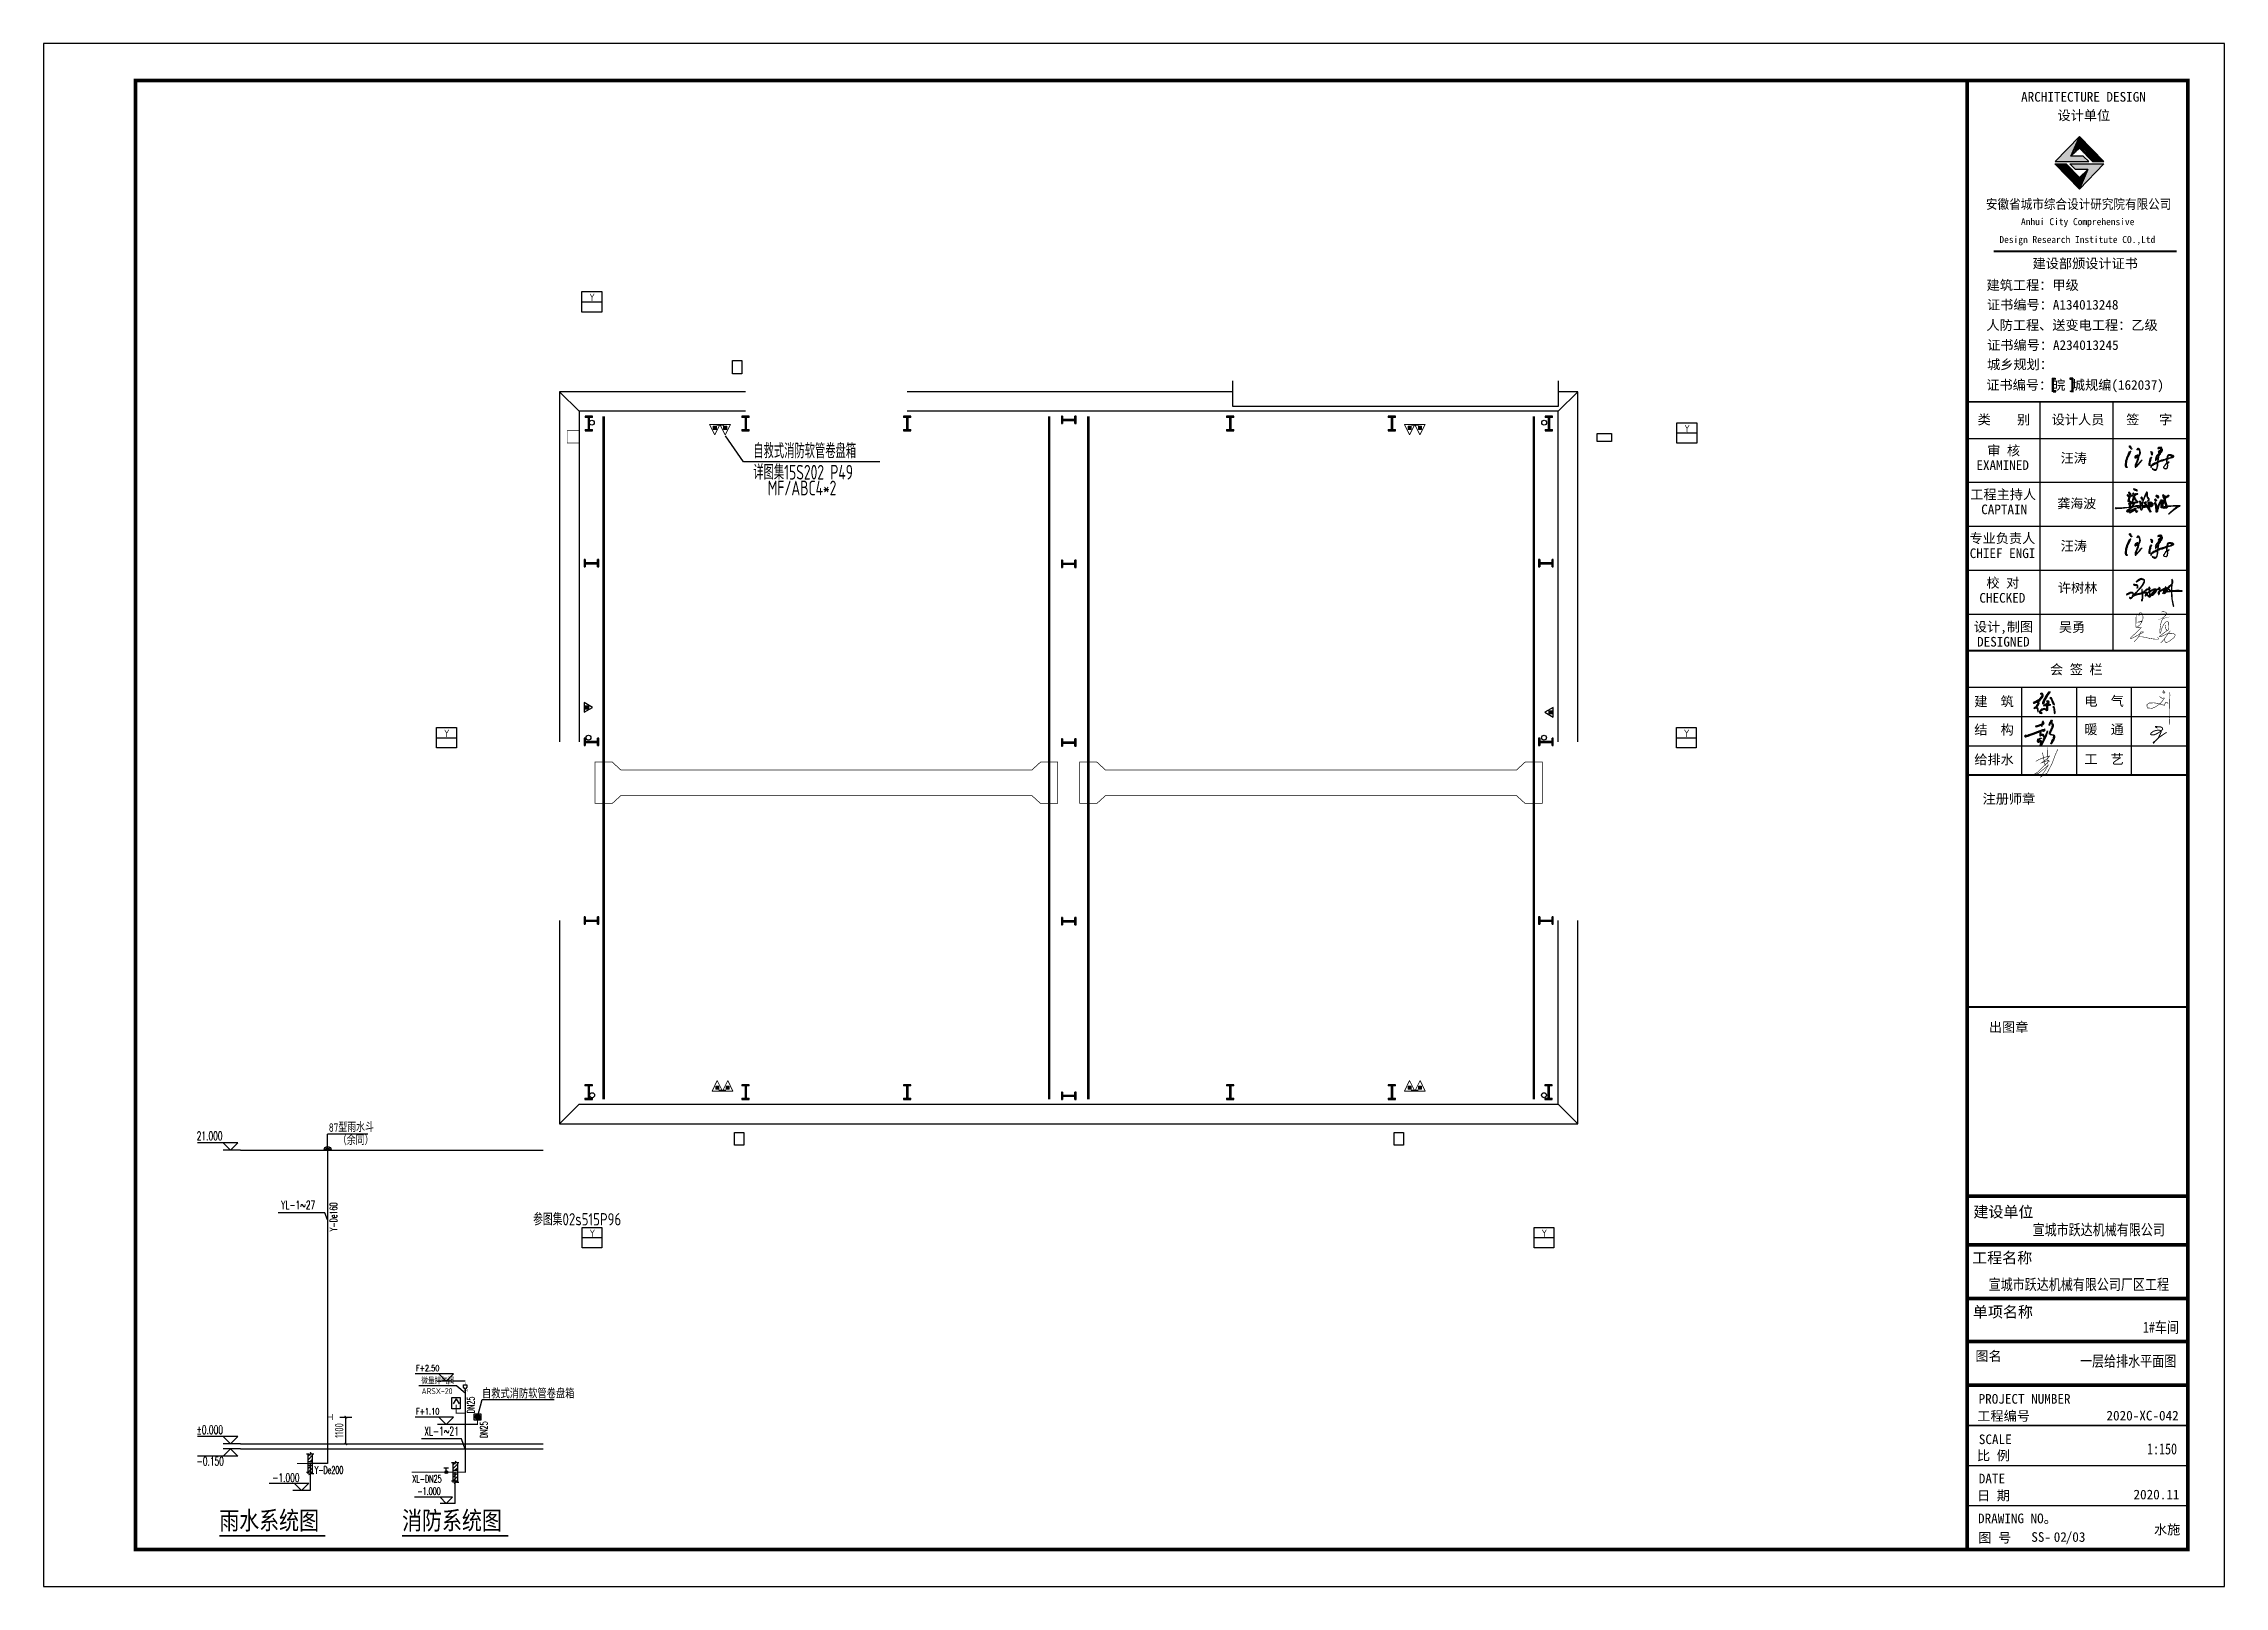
# Model space of a CAD drawing. Extents: x 185245 to 2166646, y -19957 to 815000.
# Drawn here: x 1962998 to 2052098, y 597963 to 660963 of the extents above; entities that cross this region are included whole.
import ezdxf

# ---------------------------------------------------------------- set-up
doc = ezdxf.new("R2010")
doc.units = 0
doc.header["$LTSCALE"] = 1000
doc.header["$MEASUREMENT"] = 0
doc.linetypes.add('DASH', pattern=[0.35, 0.25, -0.1])
for name, color, linetype in [('0-排水标注', 7, 'Continuous'), ('0-签名', 2, 'Continuous'), ('3T_BAR', 7, 'Continuous'), ('A-YS', 3, 'Continuous'), ('COLUMN', 9, 'Continuous'), ('DIM_ELEV', 3, 'Continuous'), ('DIM_污水', 3, 'Continuous'), ('DIM_消防', 3, 'Continuous'), ('DIM_雨水', 3, 'Continuous'), ('EQUIP_污水', 7, 'Continuous'), ('GPSCOMMON', 7, 'Continuous'), ('GROUND', 2, 'Continuous'), ('PIPE-消防', 1, 'Continuous'), ('PIPE-雨水', 4, 'Continuous'), ('PUB_DIM', 3, 'Continuous'), ('PUB_TEXT', 7, 'Continuous'), ('PUB_TITLE', 4, 'Continuous'), ('TEXT', 7, 'Continuous'), ('TEXT_给水', 7, 'Continuous'), ('TEXT_雨水', 7, 'Continuous'), ('TWT_DIM', 3, 'Continuous'), ('TWT_TEXT', 7, 'Continuous'), ('VALVE_废水', 7, 'Continuous'), ('VALVE_消防', 7, 'Continuous'), ('VALVE_给水', 7, 'Continuous'), ('VPIPE-消防', 1, 'Continuous'), ('WW_PJ', 7, 'Continuous'), ('图框', 4, 'Continuous'), ('建筑外', 2, 'Continuous'), ('签名', 7, 'Continuous'), ('线线', 150, 'Continuous'), ('钢柱', 7, 'Continuous'), ('雨水管', 6, 'Continuous')]:
    doc.layers.add(name, color=color, linetype=linetype)
doc.layers.add('W-3X_XHS', color=1, linetype='Continuous', lineweight=20)
doc.styles.add('-黑体', font='simhei.ttf', dxfattribs={"width": 0.8})
doc.styles.add('_CTXT', font='tssdeng.shx', dxfattribs={"width": 0.8, "bigfont": '11111tssdchn.shx'})
doc.styles.add('_HZTXT', font='tssdeng.shx', dxfattribs={"width": 0.7, "bigfont": 'hztxt.shx'})
doc.styles.add('_TCH_DIM', font='SIMPLEX', dxfattribs={"bigfont": 'GBCBIG'})
doc.styles.add('_TWT_DIM_ELE', font='SIMPLEX', dxfattribs={"width": 0.8, "height": 3.5, "bigfont": 'HZTXT'})
doc.styles.add('_TWT_PIPETEXT', font='SIMPLEX', dxfattribs={"width": 0.8, "height": 3.5, "bigfont": 'HZTXT'})
doc.styles.add('_TWT_SERIAL', font='COMPLEX', dxfattribs={"width": 0.8, "height": 3.5, "bigfont": 'HZTXT'})
doc.styles.add('Gb-Enor-Cbig', font='GBENOR.SHX', dxfattribs={"width": 0.85, "bigfont": 'GBCBIG.SHX'})
doc.styles.add('HZ', font='txt', dxfattribs={"width": 0.7, "height": 5, "bigfont": 'STF:宋体'})
doc.styles.add('STYLE-黑体', font='simhei.ttf')
doc.styles.add('宋体', font='')
doc.styles.add('黑体', font='simhei.ttf')
doc.styles.get('宋体').set_extended_font_data('NSimSun')
doc.dimstyles.new('_TWT_ARCH&&100', dxfattribs={"dimtxt": 350, "dimasz": 100, "dimexe": 250, "dimexo": 300, "dimgap": 100, "dimtad": 1, "dimdec": 0, "dimzin": 0, "dimdsep": 46, "dimtxsty": 'Gb-Enor-Cbig', "dimblk": 'ARCHTICK', "dimcen": 0.09, "dimclrt": 7, "dimazin": 2, "dimtfac": 1, "dimtdec": 0, "dimtix": 1, "dimtmove": 2, "dimatfit": 3, "dimfxl": 1, "dimtolj": 1, "dimtzin": 0, "dimarcsym": 0})

msp = doc.modelspace()

# ---------------------------------------------------------------- texts
at = {"style": '_HZTXT', "width": 0.8}
msp.add_text('参图集02s515P96', height=500, dxfattribs=at).set_placement((1982998.2, 612703.7))
at = {"layer": '0-排水标注', "style": '_HZTXT', "width": 0.8}
for p in [(1985296.9, 650450.4), (2030035.8, 645092.6), (1979358.3, 632648.5), (2030016.6, 632648.5), (1985308.1, 612233), (2024201.1, 612233)]:
    msp.add_text('Y', height=300, rotation=360, dxfattribs=at).set_placement(p)
at = {"layer": '0-签名', "color": 4, "style": 'STYLE-黑体'}
msp.add_text('吴勇', height=394.42, dxfattribs=at).set_placement((2045337.6, 636941.7, 0))
at = {"layer": 'A-YS', "style": '_CTXT', "width": 0.8}
for s, p in [('87型雨水斗', (1974648.1, 616521)), ('（余同）', (1975020.3, 615992.6))]:
    msp.add_text(s, height=350, dxfattribs=at).set_placement(p)
at = {"layer": 'DIM_污水', "color": 7, "style": '_TWT_DIM_ELE', "width": 0.64}
for s, height, p in [('21.000', 350, (1969251.9, 616183.1)), ('%%P0.000', 350, (1969251.9, 604183.1)), ('-0.150', 350, (1969251.9, 602896.4)), ('-1.000', 350, (1972343.4, 602226.7)), ('-1.000', 300, (1978268.9, 601700.5))]:
    msp.add_text(s, height=height, dxfattribs=at).set_placement(p)
at = {"layer": 'DIM_消防', "color": 7, "style": '_TWT_SERIAL', "width": 0.64}
msp.add_text('XL-1~21', height=350, dxfattribs=at).set_placement((1978551.7, 604127.7))
at = {"layer": 'DIM_雨水', "color": 7, "style": '_TWT_SERIAL', "width": 0.64}
msp.add_text('YL-1~27', height=350, dxfattribs=at).set_placement((1972705.4, 613360))
at = {"layer": 'PUB_TEXT'}
for s, height, style, width, p in [('F+2.50', 250, '_TCH_DIM', 0.705882, (1978208.8, 606749.2, 0)), ('F+1.10', 250, '_TCH_DIM', 0.705882, (1978208.8, 604983.1, 0)), ('雨水系统图', 746.84, '-黑体', 0.8, (1970175.3, 600281.2)), ('消防系统图', 746.84, '-黑体', 0.8, (1977645.3, 600281.2))]:
    msp.add_text(s, height=height, dxfattribs=dict(at, style=style, width=width)).set_placement(p)
at = {"layer": 'TEXT', "color": 3, "style": '-黑体', "width": 0.8}
for s, height, p in [('宣城市跃达机械有限公司', 450.225, (2044262.1, 612299.4, 0)), ('宣城市跃达机械有限公司厂区工程', 450.225, (2042465.7, 610066, 0)), ('1#车间', 450.22, (2048767.9, 608316.7, 0)), ('一层给排水平面图', 450.22, (2046198.9, 606937.5, 0)), ('1:150', 450.22, (2048939.2, 603352.5, 0))]:
    msp.add_text(s, height=height, dxfattribs=at).set_placement(p)
at = {"layer": 'TEXT_给水', "style": '_TWT_PIPETEXT', "width": 0.64}
msp.add_text('Y-De160', height=300, rotation=90, dxfattribs=at).set_placement((1974991.2, 612462.6))
msp.add_text('Y-De200', height=300, dxfattribs=at).set_placement((1974070.6, 602564.8))
at = {"layer": 'TEXT_雨水'}
for s, height, style, width, p in [('自救式消防软管卷盘箱', 600, '_HZTXT', 0.7, (1991993.8, 644030.2)), ('详图集15S202 P49', 600, '_HZTXT', 0.7, (1991993.8, 643161.5)), ('MF/ABC4*2', 600, '_HZTXT', 0.7, (1992583.6, 642517)), ('自救式消防软管卷盘箱', 350, '_TWT_PIPETEXT', 0.8, (1980907.4, 605642.9)), ('自救式消防软管卷盘箱', 350, '_TWT_PIPETEXT', 0.8, (1980907.4, 605642.9)), ('XL-DN25', 300, '_TWT_PIPETEXT', 0.64, (1978060, 602202.7))]:
    msp.add_text(s, height=height, dxfattribs=dict(at, style=style, width=width)).set_placement(p)
at = {"layer": 'TEXT_雨水', "style": '_TWT_PIPETEXT', "width": 0.64}
for p in [(1980601.7, 605029.6, 0), (1981138.2, 604016.9, 0), (1981138.2, 604016.9, 0)]:
    msp.add_text('DN25', height=300, rotation=90, dxfattribs=at).set_placement(p)
at = {"layer": 'WW_PJ', "style": '_HZTXT', "width": 0.8}
for s, p in [('微量排气阀', (1978431.4, 606223)), ('ARSX-20', (1978439.8, 605811.9))]:
    msp.add_text(s, height=250, dxfattribs=at).set_placement(p)
at = {"layer": '图框', "color": 4}
for s, height, style, p in [('ARCHITECTURE DESIGN', 394.416, '黑体', (2043791.8, 658593.2, 0)), ('设计单位', 394.42, '黑体', (2045278.8, 657837.8, 0)), (' Design Research Institute CO.,Ltd', 283.86, '黑体', (2042711.8, 652820, 0)), ('Anhui City Comprehensive ', 283.86, '黑体', (2043787.8, 653550.5, 0)), ('建设部颁设计证书', 394.42, '黑体', (2044260.5, 651790.8, 0)), (' 建筑工程：甲级', 394.42, '黑体', (2042113.6, 650906.9, 0)), ('证书编号：A134013248', 394.416, '黑体', (2042398.9, 650103.2, 0)), ('人防工程、送变电工程：乙级', 394.416, '黑体', (2042378.2, 649272.6, 0)), ('证书编号：A234013245', 394.416, '黑体', (2042406.1, 648456.4, 0)), ('城乡规划：', 394.42, '黑体', (2042403.2, 647668.4, 0)), ('证书编号：皖 城规编(162037)', 394.416, '黑体', (2042371.6, 646828.2, 0)), ('汪涛', 394.42, 'STYLE-黑体', (2045405.3, 643841.9, 0)), ('汪涛', 394.42, 'STYLE-黑体', (2045405.3, 640256.3, 0)), ('许树林', 394.42, 'STYLE-黑体', (2045295.6, 638544.7, 0)), ('注册师章', 394.42, '黑体', (2042217, 629926, 0)), ('出图章', 394.42, '黑体', (2042476.9, 620602.2, 0)), ('建设单位', 450, '黑体', (2041841.7, 613032.4, 0)), ('工程名称', 450, '黑体', (2041791.8, 611155.1, 0)), ('单项名称', 450, '黑体', (2041821.8, 608944.6, 0)), ('图名', 394.42, '黑体', (2041925.7, 607171.5, 0)), ('工程编号', 394.42, '黑体', (2042002.9, 604724.5, 0)), ('2020-XC-042', 394.416, '宋体', (2047280.4, 604738.1, 0)), ('SCALE', 394.42, '黑体', (2042065.7, 603771.2, 0)), ('比 例', 394.42, '黑体', (2041989.6, 603106.8, 0)), ('DATE', 394.42, '黑体', (2042063.6, 602168.3, 0)), ('日 期', 394.42, '黑体', (2041989.6, 601473.8, 0)), ('2020.11', 394.42, '宋体', (2048384.2, 601516.1, 0)), ('DRAWING NO。', 394.416, '黑体', (2042032.5, 600541.2, 0)), ('图 号', 394.42, '黑体', (2042045.6, 599753.6, 0))]:
    msp.add_text(s, height=height, dxfattribs=dict(at, style=style)).set_placement(p)
at = {"layer": '图框', "color": 4, "style": '黑体', "width": 0.88}
msp.add_text('安徽省城市综合设计研究院有限公司', height=394.416, dxfattribs=at).set_placement((2042356.6, 654213.4, 0))
at = {"layer": '图框', "color": 0}
for s, height, style, p in [('类    别 ', 394.42, 'STYLE-黑体', (2042015.1, 645412.8, 0)), ('设计人员', 394.42, 'STYLE-黑体', (2045042.9, 645412.8, 0)), ('签   字', 394.42, 'STYLE-黑体', (2048086.5, 645412.8, 0)), ('审 核', 394.42, 'STYLE-黑体', (2042409.2, 644145.7, 0)), ('EXAMINED ', 394.42, 'STYLE-黑体', (2041965.7, 643553.4, 0)), ('工程主持人', 394.42, 'STYLE-黑体', (2041715.3, 642358.9, 0)), ('CAPTAIN', 394.42, 'STYLE-黑体', (2042161.5, 641746.3, 0)), ('专业负责人', 394.42, 'STYLE-黑体', (2041681.7, 640566.1, 0)), ('CHIEF ENGI', 394.42, 'STYLE-黑体', (2041693.3, 639953.5, 0)), ('校 对', 394.42, 'STYLE-黑体', (2042375.7, 638747.1, 0)), ('CHECKED  ', 394.42, 'STYLE-黑体', (2042087.9, 638134.5, 0)), ('设计,制图', 394.42, 'STYLE-黑体', (2041865.3, 636954.3, 0)), ('DESIGNED ', 394.42, 'STYLE-黑体', (2041994.3, 636341.7, 0)), ('会 签 栏', 394.42, 'STYLE-黑体', (2044972.5, 635208.8, 0)), ('建  筑', 394.42, 'STYLE-黑体', (2041881.2, 633905.4, 0)), ('电  气', 394.42, 'STYLE-黑体', (2046376.9, 633918.4, 0)), ('结  构', 394.42, 'STYLE-黑体', (2041881.2, 632751.2, 0)), ('暖  通', 394.42, 'STYLE-黑体', (2046376.9, 632764.2, 0)), ('给排水', 394.42, 'STYLE-黑体', (2041881.2, 631532, 0)), ('工  艺', 394.42, 'STYLE-黑体', (2046376.9, 631545, 0)), ('PROJECT NUMBER', 394.416, '黑体', (2042056.1, 605421.7, 0))]:
    msp.add_text(s, height=height, dxfattribs=dict(at, style=style)).set_placement(p)
at = {"layer": '图框', "color": 3, "style": '宋体'}
for s, p in [('水施', (2049221, 600087.4, 0)), ('SS-', (2044208.9, 599781.2, 0)), ('02', (2045125.7, 599781.2, 0)), ('/03', (2045615.5, 599781.2, 0))]:
    msp.add_text(s, height=394.42, dxfattribs=at).set_placement(p)
at = {"layer": '签名', "color": 4, "style": 'STYLE-黑体'}
msp.add_text('龚海波', height=387.31, dxfattribs=at).set_placement((2045274.7, 641990.3, 0))

# ---------------------------------------------------------------- blocks, each defined once
blk = doc.blocks.new('A$C23043752')
at = {"layer": 'COLUMN'}
blk.add_hatch(color=256, dxfattribs=at).paths.add_polyline_path([(0, 600), (0, 550), (125, 550), (125, 50), (0, 50), (0, 0), (300, 0), (300, 50), (175, 50), (175, 550), (300, 550), (300, 600)])
for p, q in [((0, 600), (0, 550)), ((300, 600), (0, 600)), ((125, 550), (0, 550)), ((0, 50), (125, 50)), ((0, 50), (0, 0)), ((0, 0), (300, 0)), ((125, 550), (125, 50)), ((175, 550), (175, 50)), ((300, 550), (175, 550)), ((175, 50), (300, 50)), ((300, 550), (300, 600)), ((300, 0), (300, 50))]:
    blk.add_line(p, q, dxfattribs=at)
blk = doc.blocks.new('A$C2E6C69CD')
at = {"layer": 'COLUMN', "xscale": -1, "rotation": 359.9999999999998}
blk.add_blockref('A$C23043752', (300, 0), dxfattribs=at)
blk.add_blockref('A$C23043752', (300, 0), dxfattribs=at)
blk = doc.blocks.new('A$C6F9B7E11')
blk.add_blockref('A$C2E6C69CD', (0, 0))
blk = doc.blocks.new('hui')
h = blk.add_hatch(color=256)
h.paths.add_polyline_path([(74395639, 22003696), (74395663, 22003679), (74395667, 22003630), (74395675, 22003538), (74395687, 22003513), (74395703, 22003522), (74395703, 22003553), (74395696, 22003618), (74395688, 22003678), (74395662, 22003699)])
h.paths.add_polyline_path([(74395556, 22003939), (74395591, 22003901), (74395638, 22003785), (74395686, 22003751), (74395675, 22003783), (74395650, 22003831), (74395625, 22003897), (74395602, 22003937), (74395573, 22003948)])
h.paths.add_polyline_path([(74395481, 22003829), (74395498, 22003834), (74395508, 22003812), (74395496, 22003801), (74395481, 22003804), (74395470, 22003788), (74395467, 22003777), (74395453, 22003764), (74395397, 22003741), (74395385, 22003735), (74395395, 22003724), (74395454, 22003735), (74395468, 22003732), (74395468, 22003710), (74395471, 22003632), (74395470, 22003616), (74395452, 22003634), (74395414, 22003649), (74395372, 22003644), (74395333, 22003630), (74395301, 22003600), (74395279, 22003568), (74395280, 22003545), (74395289, 22003520), (74395302, 22003520), (74395342, 22003514), (74395353, 22003535), (74395328, 22003535), (74395308, 22003543), (74395317, 22003574), (74395341, 22003607), (74395370, 22003626), (74395394, 22003629), (74395418, 22003630), (74395450, 22003612), (74395478, 22003596), (74395504, 22003607), (74395502, 22003629), (74395499, 22003699), (74395501, 22003735), (74395520, 22003744), (74395550, 22003738), (74395589, 22003750), (74395562, 22003760), (74395509, 22003762), (74395531, 22003787), (74395540, 22003818), (74395527, 22003851), (74395492, 22003859), (74395470, 22003849)])
h.paths.add_polyline_path([(74395563, 22004107), (74395522, 22004092), (74395462, 22003999), (74395380, 22003855), (74395359, 22003800), (74395361, 22003774), (74395398, 22003789), (74395416, 22003797), (74395406, 22003819), (74395405, 22003832), (74395516, 22004022), (74395555, 22004073), (74395569, 22004090)])
h.paths.add_polyline_path([(74395290, 22004049), (74395332, 22004041), (74395351, 22004021), (74395338, 22003992), (74395289, 22003924), (74395266, 22003894), (74395216, 22003866), (74395145, 22003832), (74395105, 22003816), (74395115, 22003796), (74395144, 22003796), (74395198, 22003823), (74395234, 22003823), (74395245, 22003810), (74395216, 22003757), (74395173, 22003698), (74395119, 22003663), (74395131, 22003645), (74395186, 22003664), (74395213, 22003652), (74395226, 22003593), (74395232, 22003560), (74395248, 22003564), (74395242, 22003584), (74395237, 22003640), (74395219, 22003670), (74395205, 22003683), (74395250, 22003752), (74395263, 22003791), (74395260, 22003828), (74395250, 22003841), (74395288, 22003870), (74395347, 22003943), (74395378, 22003987), (74395378, 22004020), (74395358, 22004059), (74395339, 22004063), (74395311, 22004060)])
h = blk.add_hatch(color=256)
h.paths.add_polyline_path([(74395012, 22002915), (74395058, 22002932), (74395139, 22002961), (74395181, 22002980), (74395231, 22002993), (74395260, 22003008), (74395294, 22003020), (74395316, 22003028), (74395354, 22003041), (74395372, 22003048), (74395382, 22003050), (74395384, 22003039), (74395379, 22003028), (74395388, 22003026), (74395394, 22003028), (74395410, 22003039), (74395419, 22003051), (74395428, 22003068), (74395420, 22003083), (74395401, 22003080), (74395359, 22003065), (74395281, 22003039), (74395185, 22003003), (74395125, 22002980), (74395037, 22002947), (74394986, 22002929), (74394979, 22002930), (74394954, 22002917), (74394937, 22002913), (74394933, 22002909), (74394913, 22002910), (74394911, 22002919), (74394907, 22002925), (74394897, 22002921), (74394891, 22002916), (74394874, 22002902), (74394871, 22002894), (74394874, 22002883), (74394883, 22002877), (74394906, 22002877), (74394969, 22002898)])
h.paths.add_polyline_path([(74395356, 22003211), (74395365, 22003215), (74395376, 22003218), (74395385, 22003224), (74395391, 22003228), (74395394, 22003234), (74395398, 22003240), (74395400, 22003252), (74395392, 22003262), (74395385, 22003259), (74395378, 22003251), (74395371, 22003246), (74395367, 22003254), (74395370, 22003259), (74395374, 22003267), (74395379, 22003276), (74395382, 22003284), (74395382, 22003291), (74395379, 22003296), (74395368, 22003298), (74395360, 22003297), (74395357, 22003293), (74395355, 22003285), (74395352, 22003278), (74395351, 22003267), (74395349, 22003259), (74395345, 22003245), (74395344, 22003235), (74395338, 22003227), (74395330, 22003224), (74395317, 22003215), (74395288, 22003203), (74395262, 22003194), (74395247, 22003187), (74395231, 22003180), (74395205, 22003174), (74395175, 22003172), (74395164, 22003168), (74395165, 22003156), (74395184, 22003154), (74395220, 22003159), (74395250, 22003169), (74395279, 22003178), (74395297, 22003188), (74395315, 22003195), (74395324, 22003199), (74395328, 22003195), (74395327, 22003185), (74395329, 22003174), (74395334, 22003165), (74395340, 22003164), (74395348, 22003168), (74395351, 22003175), (74395351, 22003189), (74395351, 22003202)])
h.paths.add_polyline_path([(74395305, 22002934), (74395305, 22002947), (74395304, 22002965), (74395312, 22002976), (74395325, 22002989), (74395323, 22002998), (74395307, 22003001), (74395296, 22002991), (74395289, 22002972), (74395284, 22002956), (74395285, 22002931), (74395284, 22002917), (74395282, 22002907), (74395289, 22002902), (74395299, 22002902), (74395310, 22002911), (74395319, 22002921), (74395335, 22002924), (74395356, 22002925), (74395364, 22002923), (74395373, 22002918), (74395377, 22002906), (74395374, 22002893), (74395377, 22002881), (74395384, 22002880), (74395392, 22002885), (74395395, 22002906), (74395390, 22002930), (74395376, 22002939), (74395350, 22002938), (74395319, 22002937)], flags=17)
h.paths.add_polyline_path([(74395295, 22002826), (74395305, 22002829), (74395328, 22002831), (74395328, 22002843), (74395318, 22002846), (74395300, 22002846), (74395292, 22002843), (74395279, 22002837), (74395268, 22002833), (74395264, 22002824), (74395268, 22002811), (74395274, 22002804), (74395284, 22002805), (74395286, 22002813)], flags=17)
h.paths.add_polyline_path([(74395250, 22002762), (74395256, 22002779), (74395256, 22002802), (74395253, 22002818), (74395241, 22002822), (74395234, 22002814), (74395231, 22002796), (74395226, 22002774), (74395226, 22002752), (74395234, 22002731), (74395239, 22002724), (74395256, 22002726), (74395269, 22002731), (74395279, 22002745), (74395289, 22002752), (74395296, 22002758), (74395305, 22002765), (74395316, 22002755), (74395314, 22002732), (74395308, 22002716), (74395306, 22002689), (74395301, 22002663), (74395296, 22002647), (74395301, 22002634), (74395315, 22002633), (74395329, 22002645), (74395353, 22002674), (74395378, 22002731), (74395411, 22002803), (74395457, 22002909), (74395486, 22002992), (74395491, 22003038), (74395469, 22002973), (74395432, 22002897), (74395407, 22002847), (74395373, 22002766), (74395356, 22002737), (74395334, 22002691), (74395321, 22002670), (74395322, 22002689), (74395327, 22002719), (74395333, 22002740), (74395331, 22002756), (74395323, 22002774), (74395312, 22002781), (74395300, 22002779), (74395283, 22002767), (74395274, 22002755), (74395263, 22002741), (74395251, 22002744)])
blk.add_hatch(color=256).paths.add_polyline_path([(74395578, 22002959), (74395570, 22002975), (74395575, 22002994), (74395585, 22003020), (74395598, 22003054), (74395616, 22003080), (74395642, 22003142), (74395647, 22003165), (74395647, 22003186), (74395646, 22003207), (74395638, 22003229), (74395619, 22003245), (74395616, 22003256), (74395613, 22003279), (74395612, 22003294), (74395614, 22003308), (74395619, 22003333), (74395611, 22003335), (74395599, 22003333), (74395584, 22003303), (74395570, 22003287), (74395558, 22003264), (74395550, 22003230), (74395542, 22003206), (74395542, 22003194), (74395549, 22003187), (74395550, 22003197), (74395561, 22003224), (74395568, 22003241), (74395578, 22003261), (74395584, 22003264), (74395590, 22003258), (74395604, 22003235), (74395613, 22003222), (74395627, 22003210), (74395631, 22003185), (74395624, 22003169), (74395619, 22003122), (74395588, 22003070), (74395569, 22003032), (74395547, 22002991), (74395550, 22002954), (74395556, 22002946), (74395567, 22002932), (74395615, 22002923), (74395644, 22002922), (74395657, 22002912), (74395663, 22002895), (74395661, 22002856), (74395653, 22002833), (74395645, 22002817), (74395633, 22002801), (74395612, 22002759), (74395607, 22002727), (74395583, 22002709), (74395586, 22002694), (74395593, 22002684), (74395601, 22002684), (74395609, 22002698), (74395627, 22002736), (74395643, 22002763), (74395666, 22002798), (74395680, 22002821), (74395687, 22002858), (74395687, 22002893), (74395669, 22002924), (74395655, 22002933), (74395625, 22002941), (74395610, 22002942), (74395589, 22002953)])
for points, const_width in [([(74398644, 22004139), (74398678, 22004107), (74398693, 22004078), (74398669, 22004068), (74398643, 22004073), (74398637, 22004104), (74398649, 22004127)], 14), ([(74398542, 22003974), (74398618, 22003927), (74398667, 22003935), (74398676, 22003927), (74398633, 22003865), (74398581, 22003802), (74398532, 22003759), (74398440, 22003697), (74398345, 22003654), (74398209, 22003666), (74398203, 22003758), (74398264, 22003797), (74398395, 22003803), (74398518, 22003785), (74398623, 22003750), (74398679, 22003736), (74398699, 22003792), (74398709, 22003806), (74398751, 22003820), (74398778, 22003781)], 14), ([(74398822, 22004085), (74398829, 22004018), (74398823, 22003881), (74398821, 22003784), (74398818, 22003552), (74398815, 22003492), (74398816, 22003407), (74398823, 22003303), (74398823, 22003243), (74398819, 22003260), (74398818, 22003379), (74398825, 22003448)], 14), ([(74398496, 22003117), (74398436, 22003143), (74398437, 22003156), (74398468, 22003156), (74398570, 22003151), (74398618, 22003128), (74398632, 22003090), (74398603, 22003050), (74398536, 22002999), (74398450, 22002952), (74398388, 22002929), (74398329, 22002931), (74398300, 22002948), (74398313, 22002978), (74398370, 22003024), (74398445, 22003052), (74398529, 22003061), (74398577, 22003047), (74398591, 22003019), (74398580, 22002987), (74398549, 22002923), (74398510, 22002851), (74398446, 22002783), (74398401, 22002724), (74398380, 22002705), (74398373, 22002728), (74398446, 22002777), (74398526, 22002859), (74398692, 22002971), (74398739, 22003000)], 26), ([(74395177, 22002211), (74395252, 22002256), (74395400, 22002316), (74395549, 22002354), (74395521, 22002307), (74395331, 22002170), (74395400, 22002193), (74395523, 22002242), (74395540, 22002216), (74395409, 22002099), (74395238, 22001926), (74395115, 22001846), (74395252, 22001886), (74395427, 22002030), (74395514, 22002106), (74395426, 22001957), (74395306, 22001784), (74395482, 22001891), (74395613, 22002140), (74395703, 22002377), (74395777, 22002547)], 14), ([(74395356, 22002457), (74395414, 22002170), (74395431, 22002116), (74395443, 22002098)], 14), ([(74395495, 22002590), (74395498, 22002403), (74395494, 22002251), (74395492, 22002177), (74395482, 22002133)], 14)]:
    blk.add_lwpolyline(points, dxfattribs=dict(const_width=const_width))
for points in [[(74395290, 22004049), (74395332, 22004041), (74395351, 22004021), (74395338, 22003992), (74395289, 22003924), (74395266, 22003894), (74395216, 22003866), (74395145, 22003832), (74395105, 22003816), (74395115, 22003796), (74395144, 22003796), (74395198, 22003823), (74395234, 22003823), (74395245, 22003810), (74395216, 22003757), (74395173, 22003698), (74395119, 22003663), (74395131, 22003645), (74395186, 22003664), (74395213, 22003652), (74395226, 22003593), (74395232, 22003560), (74395248, 22003564), (74395242, 22003584), (74395237, 22003640), (74395219, 22003670), (74395205, 22003683), (74395250, 22003752), (74395263, 22003791), (74395260, 22003828), (74395250, 22003841), (74395288, 22003870), (74395347, 22003943), (74395378, 22003987), (74395378, 22004020), (74395358, 22004059), (74395339, 22004063), (74395311, 22004060), (74395290, 22004049)], [(74395481, 22003829), (74395498, 22003834), (74395498, 22003834), (74395508, 22003812), (74395496, 22003801), (74395481, 22003804), (74395470, 22003788), (74395467, 22003777), (74395453, 22003764), (74395397, 22003741), (74395385, 22003735), (74395395, 22003724), (74395395, 22003724), (74395454, 22003735), (74395468, 22003732), (74395468, 22003710), (74395471, 22003632), (74395470, 22003616), (74395452, 22003634), (74395414, 22003649), (74395372, 22003644), (74395333, 22003630), (74395301, 22003600), (74395279, 22003568), (74395280, 22003545), (74395289, 22003520), (74395302, 22003520), (74395342, 22003514), (74395353, 22003535), (74395328, 22003535), (74395308, 22003543), (74395317, 22003574), (74395341, 22003607), (74395370, 22003626), (74395394, 22003629), (74395418, 22003630), (74395450, 22003612), (74395478, 22003596), (74395504, 22003607), (74395502, 22003629), (74395499, 22003699), (74395501, 22003735), (74395520, 22003744), (74395550, 22003738), (74395589, 22003750), (74395562, 22003760), (74395509, 22003762), (74395531, 22003787), (74395540, 22003818), (74395527, 22003851), (74395492, 22003859), (74395470, 22003849), (74395481, 22003829)], [(74395563, 22004107), (74395522, 22004092), (74395462, 22003999), (74395380, 22003855), (74395359, 22003800), (74395361, 22003774), (74395398, 22003789), (74395416, 22003797), (74395406, 22003819), (74395405, 22003832), (74395516, 22004022), (74395555, 22004073), (74395569, 22004090), (74395563, 22004107)], [(74395556, 22003939), (74395591, 22003901), (74395638, 22003785), (74395686, 22003751), (74395675, 22003783), (74395650, 22003831), (74395625, 22003897), (74395602, 22003937), (74395573, 22003948), (74395556, 22003939)], [(74395639, 22003696), (74395663, 22003679), (74395667, 22003630), (74395675, 22003538), (74395687, 22003513), (74395703, 22003522), (74395703, 22003553), (74395696, 22003618), (74395688, 22003678), (74395662, 22003699), (74395639, 22003696)], [(74395295, 22002826), (74395286, 22002813), (74395284, 22002805), (74395274, 22002804), (74395268, 22002811), (74395264, 22002824), (74395268, 22002833), (74395279, 22002837), (74395292, 22002843), (74395300, 22002846), (74395318, 22002846), (74395328, 22002843), (74395328, 22002831), (74395305, 22002829), (74395295, 22002826), (74395295, 22002826)]]:
    blk.add_lwpolyline(points)
for points in [[(74394979, 22002930), (74394954, 22002917), (74394937, 22002913), (74394933, 22002909), (74394913, 22002910), (74394911, 22002919), (74394907, 22002925), (74394897, 22002921), (74394891, 22002916), (74394874, 22002902), (74394871, 22002894), (74394874, 22002883), (74394883, 22002877), (74394906, 22002877), (74394969, 22002898), (74395012, 22002915), (74395058, 22002932), (74395139, 22002961), (74395181, 22002980), (74395231, 22002993), (74395260, 22003008), (74395294, 22003020), (74395316, 22003028), (74395354, 22003041), (74395372, 22003048), (74395382, 22003050), (74395384, 22003039), (74395379, 22003028), (74395388, 22003026), (74395394, 22003028), (74395410, 22003039), (74395419, 22003051), (74395428, 22003068), (74395420, 22003083), (74395401, 22003080), (74395359, 22003065), (74395281, 22003039), (74395185, 22003003), (74395125, 22002980), (74395037, 22002947), (74394986, 22002929), (74394979, 22002930)], [(74395231, 22003180), (74395205, 22003174), (74395175, 22003172), (74395164, 22003168), (74395165, 22003156), (74395184, 22003154), (74395220, 22003159), (74395250, 22003169), (74395279, 22003178), (74395297, 22003188), (74395315, 22003195), (74395324, 22003199), (74395324, 22003199), (74395328, 22003195), (74395327, 22003185), (74395329, 22003174), (74395334, 22003165), (74395340, 22003164), (74395348, 22003168), (74395351, 22003175), (74395351, 22003189), (74395351, 22003202), (74395356, 22003211), (74395365, 22003215), (74395376, 22003218), (74395385, 22003224), (74395391, 22003228), (74395394, 22003234), (74395398, 22003240), (74395400, 22003252), (74395392, 22003262), (74395385, 22003259), (74395378, 22003251), (74395371, 22003246), (74395371, 22003246), (74395371, 22003246), (74395367, 22003254), (74395370, 22003259), (74395374, 22003267), (74395379, 22003276), (74395382, 22003284), (74395382, 22003291), (74395379, 22003296), (74395368, 22003298), (74395360, 22003297), (74395357, 22003293), (74395355, 22003285), (74395352, 22003278), (74395351, 22003267), (74395349, 22003259), (74395345, 22003245), (74395344, 22003235), (74395338, 22003227), (74395330, 22003224), (74395317, 22003215), (74395288, 22003203), (74395262, 22003194), (74395247, 22003187), (74395231, 22003180)], [(74395226, 22002752), (74395226, 22002774), (74395231, 22002796), (74395234, 22002814), (74395241, 22002822), (74395253, 22002818), (74395256, 22002802), (74395256, 22002779), (74395250, 22002762), (74395251, 22002744), (74395263, 22002741), (74395274, 22002755), (74395283, 22002767), (74395300, 22002779), (74395312, 22002781), (74395323, 22002774), (74395331, 22002756), (74395333, 22002740), (74395327, 22002719), (74395322, 22002689), (74395321, 22002670), (74395334, 22002691), (74395356, 22002737), (74395373, 22002766), (74395407, 22002847), (74395432, 22002897), (74395469, 22002973), (74395491, 22003038), (74395486, 22002992), (74395457, 22002909), (74395411, 22002803), (74395378, 22002731), (74395353, 22002674), (74395329, 22002645), (74395315, 22002633), (74395301, 22002634), (74395296, 22002647), (74395301, 22002663), (74395306, 22002689), (74395308, 22002716), (74395314, 22002732), (74395314, 22002732), (74395316, 22002755), (74395305, 22002765), (74395296, 22002758), (74395289, 22002752), (74395279, 22002745), (74395269, 22002731), (74395256, 22002726), (74395239, 22002724), (74395234, 22002731), (74395226, 22002752)], [(74395305, 22002947), (74395304, 22002965), (74395312, 22002976), (74395325, 22002989), (74395323, 22002998), (74395307, 22003001), (74395296, 22002991), (74395289, 22002972), (74395284, 22002956), (74395285, 22002931), (74395284, 22002917), (74395282, 22002907), (74395289, 22002902), (74395299, 22002902), (74395310, 22002911), (74395319, 22002921), (74395335, 22002924), (74395356, 22002925), (74395364, 22002923), (74395373, 22002918), (74395377, 22002906), (74395374, 22002893), (74395377, 22002881), (74395384, 22002880), (74395392, 22002885), (74395395, 22002906), (74395390, 22002930), (74395376, 22002939), (74395350, 22002938), (74395319, 22002937), (74395305, 22002934), (74395305, 22002947)], [(74395578, 22003261), (74395568, 22003241), (74395561, 22003224), (74395550, 22003197), (74395549, 22003187), (74395542, 22003194), (74395542, 22003206), (74395550, 22003230), (74395558, 22003264), (74395570, 22003287), (74395584, 22003303), (74395599, 22003333), (74395611, 22003335), (74395619, 22003333), (74395614, 22003308), (74395612, 22003294), (74395613, 22003279), (74395616, 22003256), (74395619, 22003245), (74395638, 22003229), (74395646, 22003207), (74395647, 22003186), (74395647, 22003165), (74395642, 22003142), (74395616, 22003080), (74395598, 22003054), (74395585, 22003020), (74395575, 22002994), (74395570, 22002975), (74395578, 22002959), (74395589, 22002953), (74395610, 22002942), (74395625, 22002941), (74395655, 22002933), (74395669, 22002924), (74395687, 22002893), (74395687, 22002858), (74395680, 22002821), (74395666, 22002798), (74395643, 22002763), (74395627, 22002736), (74395609, 22002698), (74395601, 22002684), (74395593, 22002684), (74395586, 22002694), (74395583, 22002709), (74395607, 22002727), (74395612, 22002759), (74395633, 22002801), (74395645, 22002817), (74395653, 22002833), (74395661, 22002856), (74395663, 22002895), (74395657, 22002912), (74395644, 22002922), (74395615, 22002923), (74395567, 22002932), (74395556, 22002946), (74395550, 22002954), (74395547, 22002991), (74395569, 22003032), (74395588, 22003070), (74395619, 22003122), (74395624, 22003169), (74395631, 22003185), (74395627, 22003210), (74395613, 22003222), (74395604, 22003235), (74395590, 22003258), (74395584, 22003264), (74395578, 22003261)]]:
    blk.add_lwpolyline(points, close=True)
blk = doc.blocks.new('MHQ')
for p, q in [((0, 1000), (-500, 0)), ((-500, 0), (500, 0)), ((-150, 467), (-150, 167)), ((150, 467), (-150, 467)), ((-150, 167), (150, 167)), ((500, 0), (0, 1000)), ((150, 167), (150, 467))]:
    blk.add_line(p, q)
at = {"const_width": 300}
blk.add_lwpolyline([(0, 167), (0, 467)], dxfattribs=at)
blk = doc.blocks.new('A$C1BAF0BFD')
at = {"layer": 'W-3X_XHS', "xscale": 0.25, "yscale": 0.25, "zscale": 0.25}
for p in [(-125, 0), (125, 0)]:
    blk.add_blockref('MHQ', p, dxfattribs=at)
blk = doc.blocks.new('xh')
blk.add_line((84, 428), (-84, 428))
at = {"layer": 'W-3X_XHS'}
blk.add_blockref('A$C1BAF0BFD', (-5, 408), dxfattribs=at)
blk = doc.blocks.new('$ATTACHMENT$00000214')
h = blk.add_hatch()
h.set_pattern_fill('ANSI31', color=256, scale=200, style=0)
h.set_pattern_definition([(45, (-38543.802, -6842.639), (-17.67767, 17.67767), [])])
h.paths.add_polyline_path([(-65, 2), (65, 2), (65, -128), (-65, -128)])
for points in [[(0, 172), (-198, -172), (198, -172)], [(-65, 2), (65, 2), (65, -128), (-65, -128)]]:
    blk.add_lwpolyline(points, close=True)
blk = doc.blocks.new('$ATTACHMENT$00000244')
at = {"layer": '雨水管', "linetype": 'Continuous'}
for p, q in [((129, 0), (-129, 0)), ((-91, -91), (0, 0)), ((0, -129), (0, 0)), ((91, -91), (0, 0))]:
    blk.add_line(p, q, dxfattribs=at)
blk.add_arc((0, 0), 129, 180, 0, dxfattribs=at)
blk = doc.blocks.new('$VALVE_U$00000015')
for p, q in [((-34, 265), (-103, 265)), ((-58, -290), (-58, 264)), ((-18, 245), (-58, 205)), ((60, 224), (-58, 106)), ((60, 46), (-58, 46)), ((-16, 221), (-34, 265)), ((11, 310), (-16, 221)), ((60, 115), (-9, 46)), ((39, 264), (11, 310)), ((103, 264), (39, 264)), ((60, 264), (60, -290)), ((-33, -256), (-102, -256)), ((28, -58), (-58, -144)), ((60, -58), (-58, -58)), ((54, -135), (-58, -247)), ((-16, -334), (-34, -290)), ((11, -244), (-16, -334)), ((39, -290), (11, -244)), ((55, -230), (22, -263)), ((103, -290), (39, -290))]:
    blk.add_line(p, q)
blk = doc.blocks.new('$VALVE_U$00000019')
at = {"xscale": -1.2, "yscale": -1.2, "zscale": 1.2, "rotation": 180}
blk.add_blockref('$VALVE_U$00000015', (0, 0), dxfattribs=at)
blk = doc.blocks.new('$ATTACHMENT$00000073')
at = {"const_width": 20}
for points in [[(0, 0), (150, 0)], [(150, 90), (150, -90)]]:
    blk.add_lwpolyline(points, dxfattribs=at)
blk = doc.blocks.new('$VALVE$00000497')
for p, q in [((78, 138), (-78, 138)), ((0, 50), (0, 138))]:
    blk.add_line(p, q)
at = {"const_width": 49.6}
blk.add_lwpolyline([(25, 0, 1), (-25, 0, 1)], format="xyb", close=True, dxfattribs=at)
blk.add_circle((0, 0), 50)
blk = doc.blocks.new('SDSAQ')
for p, q in [((751851, -193942), (751816, -193931)), ((751844, -193927), (751821, -193929)), ((751844, -193927), (751899, -193909)), ((751847, -193925), (751851, -193942)), ((751851, -193942), (751901, -193914)), ((751899, -193909), (751901, -193914))]:
    blk.add_line(p, q)
blk.add_lwpolyline([(751644, -193720), (751920, -193720), (751920, -193984), (751644, -193984)], close=True)
at = {"layer": 'GPSCOMMON'}
for radius in [101, 91.4, 81.4, 71.4, 61.4, 51.4, 41.4, 31.4]:
    blk.add_circle((751784, -193846), radius, dxfattribs=at)
blk = doc.blocks.new('$VA026_2')
blk.add_lwpolyline([(-100, 499), (100, 499), (100, 319, -0.6832352), (-100, 319), (-100, 499)], format="xyb")
at = {"const_width": 50}
blk.add_lwpolyline([(-25, 149, 1), (25, 149, 1)], format="xyb", close=True, dxfattribs=at)
for points, const_width in [([(0, 499), (0, 649)], 30), ([(0, 251), (0, 0)], 30), ([(0, 149), (120, 149)], 15), ([(120, 229), (120, 79)], 15)]:
    blk.add_lwpolyline(points, dxfattribs=dict(const_width=const_width))
at = {"style": 'HZ', "width": 0.7, "flags": 1}
for tag in ['UNIT', 'WHAT', 'SPEC']:
    blk.add_attdef(tag, (0, 0), '', height=0.001, dxfattribs=at)
blk = doc.blocks.new('$VALVE_U$00000020')
at = {"xscale": 0.5585999999498016, "yscale": 0.5585999999498016, "zscale": 0.5585999999498016}
blk.add_blockref('$VA026_2', (0, 0), dxfattribs=at)
blk = doc.blocks.new('_ArchTick')
at = {"color": 0, "linetype": 'ByBlock', "const_width": 0.4}
blk.add_lwpolyline([(-0.5, -0.5), (0.5, 0.5)], dxfattribs=at)
blk = doc.blocks.new('*D123')
at = {"layer": 'Defpoints', "color": 0}
for p in [(1974795, 604878), (1975347, 604878), (1974795, 603778)]:
    blk.add_point(p, dxfattribs=at)
at = {"layer": 'TWT_DIM', "color": 0, "lineweight": -2}
for p, q in [((1975095, 604878), (1975597, 604878)), ((1975347, 603778), (1975347, 604878)), ((1975095, 603778), (1975597, 603778))]:
    blk.add_line(p, q, dxfattribs=at)
at = {"layer": 'TWT_DIM', "color": 0, "lineweight": -2, "xscale": 100, "yscale": 100, "zscale": 100}
for p, rotation in [((1975347, 604878), 90), ((1975347, 603778), 270)]:
    blk.add_blockref('_ArchTick', p, dxfattribs=dict(at, rotation=rotation))
at = {"layer": 'TWT_DIM', "color": 7, "insert": (1975072, 604328), "char_height": 350, "attachment_point": 5, "rotation": 90, "style": 'Gb-Enor-Cbig'}
blk.add_mtext('\\A1;1100', dxfattribs=at)

# ---------------------------------------------------------------- dimensions: what is measured, and where the dimension line sits
at = {"layer": 'TWT_DIM'}
dim = msp.add_aligned_dim(p1=(1974794.9, 603778.1), p2=(1974794.9, 604878.1), distance=-552.5, text='1100', dimstyle='_TWT_ARCH&&100', dxfattribs=at)
dim.commit()
dim.dimension.update_dxf_attribs({"geometry": '*D123', "text_midpoint": (1975072.4, 604328.1)})

# ---------------------------------------------------------------- hatches: boundary and pattern name
at = {"linetype": 'Continuous'}
h = msp.add_hatch(color=4, dxfattribs=at)
h.dxf.hatch_style = 1
h.paths.add_polyline_path([(2048565.9, 638797.1), (2048568.4, 638799.6), (2048563.3, 638827.5), (2048548.1, 638842.7), (2048522.8, 638855.4), (2048459.4, 638865.5), (2048444.2, 638873.1), (2048441.6, 638870.6), (2048411.2, 638878.2), (2048388.4, 638875.6), (2048378.3, 638865.5), (2048378.3, 638850.3), (2048401.1, 638855.4), (2048406.1, 638850.3), (2048426.4, 638845.2), (2048469.5, 638845.2), (2048482.2, 638837.6), (2048494.9, 638837.6), (2048510.1, 638830), (2048525.3, 638830), (2048545.6, 638814.8), (2048548.1, 638781.9), (2048543, 638779.3), (2048538, 638759), (2048525.3, 638738.8), (2048532.9, 638731.2), (2048555.7, 638759), (2048565.9, 638779.3)], flags=17)
h.paths.add_polyline_path([(2048862.4, 638548.6), (2048865, 638551.2), (2048847.2, 638579.1), (2048821.9, 638599.3), (2048811.7, 638601.9), (2048804.1, 638594.3), (2048804.1, 638586.7), (2048827, 638561.3), (2048814.3, 638556.2), (2048796.5, 638556.2), (2048758.5, 638543.6), (2048743.3, 638655.1), (2048733.2, 638672.8), (2048725.6, 638672.8), (2048720.5, 638667.8), (2048720.5, 638624.7), (2048728.1, 638604.4), (2048728.1, 638579.1), (2048733.2, 638561.3), (2048733.2, 638538.5), (2048720.5, 638530.9), (2048705.3, 638530.9), (2048690.1, 638523.3), (2048568.4, 638492.9), (2048545.6, 638482.7), (2048507.5, 638475.1), (2048398.5, 638439.6), (2048408.7, 638449.8), (2048408.7, 638454.8), (2048479.7, 638518.2), (2048593.7, 638639.9), (2048674.9, 638731.2), (2048763.6, 638845.2), (2048794, 638895.9), (2048832, 638979.6), (2048839.6, 639030.3), (2048832, 639060.7), (2048809.2, 639086.1), (2048786.4, 639098.7), (2048735.7, 639111.4), (2048697.7, 639113.9), (2048652, 639101.3), (2048581.1, 639060.7), (2048522.8, 639012.5), (2048505, 639002.4), (2048494.9, 638992.3), (2048497.4, 638984.7), (2048510.1, 638987.2), (2048555.7, 639015.1), (2048583.6, 639040.4), (2048654.6, 639081), (2048690.1, 639093.7), (2048723, 639093.7), (2048735.7, 639088.6), (2048740.8, 639091.1), (2048745.8, 639086.1), (2048786.4, 639073.4), (2048796.5, 639060.7), (2048811.7, 639053.1), (2048816.8, 639040.4), (2048814.3, 638997.3), (2048791.5, 638959.3), (2048791.5, 638951.7), (2048761, 638893.4), (2048763.6, 638888.3), (2048740.8, 638852.8), (2048738.2, 638842.7), (2048723, 638830), (2048720.5, 638819.9), (2048629.2, 638705.8), (2048502.5, 638568.9), (2048474.6, 638543.6), (2048467, 638530.9), (2048378.3, 638449.8), (2048380.8, 638482.7), (2048375.7, 638515.7), (2048365.6, 638533.4), (2048340.2, 638553.7), (2048294.6, 638553.7), (2048246.4, 638543.6), (2048203.3, 638523.3), (2048183.1, 638518.2), (2048170.4, 638508.1), (2048134.9, 638492.9), (2048099.4, 638470), (2048099.4, 638454.8), (2048112.1, 638447.2), (2048140, 638470), (2048218.6, 638508.1), (2048241.4, 638513.1), (2048251.5, 638520.7), (2048320, 638533.4), (2048340.2, 638525.8), (2048350.4, 638515.7), (2048355.4, 638503), (2048355.4, 638459.9), (2048345.3, 638424.4), (2048325, 638401.6), (2048330.1, 638376.3), (2048302.2, 638338.2), (2048281.9, 638325.6), (2048269.3, 638325.6), (2048228.7, 638340.8), (2048221.1, 638340.8), (2048216, 638330.6), (2048226.2, 638320.5), (2048254, 638310.3), (2048281.9, 638307.8), (2048304.7, 638317.9), (2048327.6, 638338.2), (2048360.5, 638388.9), (2048373.2, 638401.6), (2048413.8, 638421.9), (2048431.5, 638424.4), (2048441.6, 638432), (2048469.5, 638437.1), (2048553.2, 638465), (2048624.2, 638480.2), (2048631.8, 638485.3), (2048652, 638487.8), (2048674.9, 638497.9), (2048697.7, 638500.5), (2048730.6, 638510.6), (2048735.7, 638508.1), (2048735.7, 638290.1), (2048730.6, 638262.2), (2048705.3, 638244.4), (2048705.3, 638229.2), (2048710.3, 638219.1), (2048730.6, 638203.9), (2048745.8, 638216.5), (2048756, 638249.5), (2048761, 638315.4), (2048761, 638510.6), (2048768.7, 638520.7), (2048819.4, 638533.4), (2048849.8, 638536)])
h.paths.add_polyline_path([(2049042.4, 638432), (2049042.4, 638411.7), (2049039.9, 638404.1), (2049022.2, 638404.1), (2048984.1, 638429.5), (2048941, 638480.2), (2048941, 638490.3), (2048999.3, 638548.6), (2049019.6, 638563.8), (2049029.8, 638563.8), (2049034.8, 638475.1)], flags=16)
h.paths.add_polyline_path([(2049308.6, 638634.8), (2049303.5, 638627.2), (2049293.4, 638601.9), (2049245.2, 638541), (2049179.3, 638477.7), (2049133.7, 638449.8), (2049121, 638452.3), (2049128.6, 638475.1), (2049136.2, 638480.2), (2049138.8, 638492.9), (2049181.9, 638551.2), (2049227.5, 638594.3), (2049270.6, 638624.7), (2049301, 638639.9)], flags=16)
h.paths.add_polyline_path([(2049430.3, 638566.4), (2049425.2, 638525.8), (2049420.1, 638515.7), (2049415.1, 638515.7), (2049410, 638525.8), (2049410, 638543.6), (2049417.6, 638561.3), (2049425.2, 638568.9)], flags=16)
h.paths.add_polyline_path([(2049678.7, 638639.9), (2049678.7, 638614.5), (2049673.6, 638604.4), (2049673.6, 638576.5), (2049666, 638561.3), (2049655.9, 638558.8), (2049638.2, 638581.6), (2049635.6, 638601.9), (2049640.7, 638617.1), (2049668.6, 638642.4)], flags=16)
h.paths.add_polyline_path([(2049853.6, 638632.3), (2049853.6, 638617.1), (2049851.1, 638612), (2049833.4, 638612), (2049782.7, 638601.9), (2049772.5, 638604.4), (2049770, 638609.5), (2049813.1, 638650), (2049841, 638662.7), (2049848.6, 638655.1)], flags=16)
h.paths.add_polyline_path([(2049939.8, 638855.4), (2049937.3, 638771.7), (2049932.2, 638738.8), (2049932.2, 638660.2), (2049929.7, 638624.7), (2049924.6, 638614.5), (2049871.4, 638614.5), (2049866.3, 638619.6), (2049863.8, 638652.6), (2049856.2, 638672.8), (2049848.6, 638680.5), (2049833.4, 638680.5), (2049767.4, 638629.8), (2049724.3, 638589.2), (2049701.5, 638579.1), (2049691.4, 638584.1), (2049699, 638650), (2049721.8, 638677.9), (2049851.1, 638781.9), (2049932.2, 638860.4), (2049937.3, 638860.4)], flags=16)
h.paths.add_polyline_path([(2049967.7, 639022.7), (2049967.7, 638989.7), (2049967.7, 638959.3), (2049960.1, 638949.2), (2049960.1, 639025.2), (2049962.6, 639027.7)], flags=16)
h.paths.add_polyline_path([(2050373.3, 638606.9), (2050375.8, 638609.5), (2050370.8, 638617.1), (2050358.1, 638622.1), (2050259.2, 638619.6), (2050246.6, 638624.7), (2050147.7, 638624.7), (2050122.3, 638619.6), (2050107.1, 638624.7), (2049957.6, 638622.1), (2049950, 638627.2), (2049950, 638695.7), (2049960.1, 638885.8), (2049985.5, 638954.2), (2049985.5, 639015.1), (2049977.8, 639055.6), (2049967.7, 639083.5), (2049952.5, 639093.7), (2049944.9, 639083.5), (2049944.9, 638911.1), (2049934.8, 638885.8), (2049866.3, 638814.8), (2049833.4, 638792), (2049818.1, 638774.2), (2049805.5, 638769.2), (2049775, 638738.8), (2049770, 638738.8), (2049752.2, 638721), (2049732, 638710.9), (2049719.3, 638698.2), (2049709.1, 638700.7), (2049716.7, 638756.5), (2049711.7, 638769.2), (2049704.1, 638776.8), (2049696.5, 638776.8), (2049688.9, 638766.6), (2049693.9, 638741.3), (2049686.3, 638733.7), (2049635.6, 638713.4), (2049491.1, 638629.8), (2049465.8, 638622.1), (2049455.6, 638624.7), (2049458.2, 638677.9), (2049463.2, 638688.1), (2049475.9, 638695.7), (2049478.5, 638705.8), (2049458.2, 638738.8), (2049437.9, 638759), (2049425.2, 638759), (2049420.1, 638754), (2049425.2, 638728.6), (2049430.3, 638721), (2049427.8, 638698.2), (2049392.3, 638693.1), (2049339, 638677.9), (2049323.8, 638677.9), (2049298.5, 638690.6), (2049242.7, 638690.6), (2049217.3, 638685.5), (2049194.5, 638675.4), (2049192, 638677.9), (2049184.4, 638672.8), (2049171.7, 638672.8), (2049156.5, 638662.7), (2049113.4, 638647.5), (2049070.3, 638622.1), (2049057.6, 638609.5), (2049050, 638609.5), (2049042.4, 638667.8), (2049045, 638680.5), (2049062.7, 638693.1), (2049067.8, 638715.9), (2049052.6, 638736.2), (2049045, 638754), (2049037.4, 638761.6), (2049027.2, 638764.1), (2049014.5, 638748.9), (2049014.5, 638710.9), (2049006.9, 638703.3), (2048951.2, 638690.6), (2048930.9, 638683), (2048913.1, 638670.3), (2048897.9, 638667.8), (2048882.7, 638652.6), (2048870.1, 638647.5), (2048854.8, 638624.7), (2048862.4, 638614.5), (2048875.1, 638617.1), (2048905.5, 638645), (2048941, 638665.2), (2048986.7, 638672.8), (2048996.8, 638677.9), (2049014.5, 638677.9), (2049024.7, 638614.5), (2049024.7, 638591.7), (2049012, 638579.1), (2048986.7, 638563.8), (2048933.4, 638510.6), (2048928.4, 638510.6), (2048920.8, 638528.4), (2048918.2, 638556.2), (2048900.5, 638558.8), (2048892.9, 638548.6), (2048880.2, 638467.5), (2048875.1, 638459.9), (2048875.1, 638444.7), (2048865, 638424.4), (2048865, 638406.7), (2048870.1, 638401.6), (2048880.2, 638401.6), (2048887.8, 638409.2), (2048910.6, 638452.3), (2048925.8, 638467.5), (2048953.7, 638432), (2048984.1, 638401.6), (2049019.6, 638373.7), (2049039.9, 638363.6), (2049065.2, 638371.2), (2049072.9, 638386.4), (2049062.7, 638467.5), (2049055.1, 638561.3), (2049055.1, 638579.1), (2049060.2, 638589.2), (2049105.8, 638619.6), (2049176.8, 638652.6), (2049235.1, 638667.8), (2049293.4, 638667.8), (2049298.5, 638660.2), (2049273.1, 638647.5), (2049212.3, 638606.9), (2049148.9, 638541), (2049108.3, 638482.7), (2049098.2, 638459.9), (2049098.2, 638447.2), (2049103.3, 638437.1), (2049113.4, 638429.5), (2049131.2, 638429.5), (2049161.6, 638442.2), (2049214.8, 638485.3), (2049278.2, 638548.6), (2049306.1, 638584.1), (2049313.7, 638604.4), (2049321.3, 638612), (2049331.4, 638645), (2049341.6, 638655.1), (2049364.4, 638667.8), (2049422.7, 638680.5), (2049430.3, 638680.5), (2049437.9, 638672.8), (2049435.4, 638604.4), (2049430.3, 638596.8), (2049404.9, 638581.6), (2049389.7, 638558.8), (2049387.2, 638515.7), (2049402.4, 638480.2), (2049412.5, 638470), (2049420.1, 638470), (2049432.8, 638480.2), (2049443, 638503), (2049455.6, 638586.7), (2049496.2, 638614.5), (2049536.8, 638632.3), (2049633.1, 638693.1), (2049663.5, 638708.3), (2049683.8, 638713.4), (2049688.9, 638708.3), (2049683.8, 638675.4), (2049643.2, 638645), (2049615.3, 638601.9), (2049615.3, 638581.6), (2049635.6, 638548.6), (2049635.6, 638536), (2049622.9, 638515.7), (2049628, 638505.5), (2049643.2, 638505.5), (2049673.6, 638518.2), (2049709.1, 638556.2), (2049732, 638574), (2049757.3, 638579.1), (2049772.5, 638586.7), (2049808, 638589.2), (2049823.2, 638594.3), (2049866.3, 638591.7), (2049889.1, 638599.3), (2049927.1, 638599.3), (2049932.2, 638591.7), (2049929.7, 638561.3), (2049934.8, 638525.8), (2049932.2, 638518.2), (2049939.8, 638401.6), (2049950, 638356), (2049950, 638300.2), (2049970.2, 638193.7), (2049972.8, 638135.4), (2049990.5, 638077.1), (2050005.7, 638001.1), (2050015.9, 637988.4), (2050026, 637993.5), (2050008.3, 638094.9), (2049985.5, 638183.6), (2049967.7, 638295.1), (2049965.2, 638363.6), (2049960.1, 638386.4), (2049950, 638571.4), (2049952.5, 638599.3), (2049967.7, 638604.4), (2049975.3, 638601.9), (2050084.3, 638609.5), (2050228.8, 638609.5), (2050239, 638604.4), (2050277, 638606.9), (2050289.7, 638596.8), (2050360.6, 638596.8)])
at = {"layer": 'PIPE-消防', "linetype": 'Continuous'}
for points in [[(1979850.2, 605036.9), (1979832.7, 605036.9), (1979832.7, 605019.4)], [(1979850.2, 605036.9), (1979850.2, 605019.4), (1979832.7, 605019.4)], [(1980723.9, 604578.1), (1980723.9, 604553.1), (1980748.9, 604553.1)], [(1980723.9, 604578.1), (1980748.9, 604578.1), (1980748.9, 604553.1)], [(1980723.9, 604578.1), (1980723.9, 604553.1), (1980748.9, 604553.1)], [(1980723.9, 604578.1), (1980748.9, 604578.1), (1980748.9, 604553.1)], [(1980223.9, 602628.1), (1980248.9, 602628.1), (1980248.9, 602603.1)], [(1980223.9, 602628.1), (1980223.9, 602603.1), (1980248.9, 602603.1)]]:
    msp.add_hatch(color=256, dxfattribs=at).paths.add_polyline_path(points)
at = {"layer": 'PUB_TEXT'}
h = msp.add_hatch(color=4, dxfattribs=at)
h.paths.add_polyline_path([(2048232.3, 644241.6), (2048270.3, 644312.8), (2048261, 644322.1), (2048219.5, 644292.2), (2048190.8, 644245.7), (2048166.3, 644173.8), (2048127.3, 644092.3), (2048100.7, 643997.8), (2048076.2, 643919.2), (2048066.5, 643855.1), (2048055.6, 643790.3), (2048056.1, 643727.2), (2048076, 643669.4), (2048097.4, 643650.9), (2048110.6, 643647.1), (2048123.5, 643652.3), (2048125.3, 643669.9), (2048111.6, 643679.8), (2048095.7, 643689.4), (2048083.5, 643732.6), (2048084.2, 643817.2), (2048094.2, 643886.7), (2048101.4, 643924.5), (2048127.6, 643991.3), (2048144.6, 644054.3), (2048159.9, 644090), (2048187.6, 644148.1)])
h.paths.add_polyline_path([(2048279.5, 644469.8), (2048269.6, 644484.2), (2048265.8, 644505.5), (2048255.9, 644527.6), (2048234.6, 644542), (2048218.7, 644532.1), (2048225.5, 644490.3), (2048256.7, 644442.4), (2048281.8, 644424.2), (2048298.5, 644402.9), (2048314.5, 644408.2), (2048296.3, 644443.2)])
for points in [[(2048566.4, 644063.8), (2048562.2, 644033.3), (2048536.3, 643958.3), (2048493.9, 643840.5), (2048465, 643791.4), (2048457.6, 643762.6), (2048450.9, 643715.5), (2048456.2, 643664.5), (2048479.1, 643662.5), (2048489.8, 643679.3), (2048504, 643695.4), (2048527.5, 643713.5), (2048543.6, 643728.3), (2048568.5, 643755.2), (2048608.1, 643793.4), (2048633, 643826.4), (2048679.4, 643886.8), (2048702.9, 643913), (2048729.1, 643940.5), (2048739.2, 643954.6), (2048692.3, 643921.2), (2048663.6, 643884.8), (2048622.1, 643841.1), (2048600.1, 643810), (2048552.9, 643756.6), (2048540.3, 643745.7), (2048518.9, 643740.7), (2048500.4, 643739.9), (2048489.1, 643747.8), (2048495, 643764.2), (2048526.1, 643835.7), (2048562.6, 643928.7), (2048587.5, 643998.6), (2048607.6, 644068.6), (2048622.5, 644122.6), (2048653.4, 644207.1), (2048667.5, 644255.6), (2048661.1, 644317.9), (2048641.8, 644370.6), (2048633.3, 644398.8), (2048610.2, 644419.5), (2048582.5, 644434.1), (2048569.7, 644435.1), (2048555.1, 644429.9), (2048537.2, 644416.2), (2048529.7, 644403.1), (2048521.2, 644381.9), (2048522.4, 644373.1), (2048562.2, 644406.3), (2048579.2, 644401.2), (2048597.1, 644392.7), (2048617.5, 644354.3), (2048624.3, 644297.1), (2048623.7, 644229.5), (2048616.2, 644183.4), (2048601, 644141.8), (2048586.4, 644139.1), (2048555.9, 644160.7), (2048528.3, 644162.5), (2048501.5, 644148.6), (2048467, 644128.6), (2048451.4, 644111.6), (2048436.4, 644086), (2048437.1, 644066.8), (2048443.4, 644053.8), (2048455, 644046.8), (2048475.3, 644044.2), (2048498.6, 644051.5), (2048517.2, 644062.1), (2048478.3, 644059.5), (2048464.7, 644066.8), (2048465, 644081.7), (2048478.6, 644093.4), (2048486, 644106), (2048509.7, 644124.5), (2048537.8, 644132.2), (2048567.8, 644127.7), (2048572.1, 644111.6), (2048561.8, 644101.3), (2048547.8, 644086), (2048538.2, 644075.4), (2048539.5, 644069.1), (2048560.6, 644079.6)], [(2048566.4, 640478.2), (2048562.2, 640447.7), (2048536.3, 640372.7), (2048493.9, 640254.9), (2048465, 640205.8), (2048457.6, 640177), (2048450.9, 640129.9), (2048456.2, 640078.9), (2048479.1, 640076.9), (2048489.8, 640093.7), (2048504, 640109.8), (2048527.5, 640127.9), (2048543.6, 640142.7), (2048568.5, 640169.6), (2048608.1, 640207.8), (2048633, 640240.8), (2048679.4, 640301.2), (2048702.9, 640327.4), (2048729.1, 640354.9), (2048739.2, 640369), (2048692.3, 640335.6), (2048663.6, 640299.2), (2048622.1, 640255.5), (2048600.1, 640224.4), (2048552.9, 640171), (2048540.3, 640160.1), (2048518.9, 640155.1), (2048500.4, 640154.3), (2048489.1, 640162.2), (2048495, 640178.6), (2048526.1, 640250.1), (2048562.6, 640343.1), (2048587.5, 640413), (2048607.6, 640483), (2048622.5, 640537), (2048653.4, 640621.5), (2048667.5, 640670), (2048661.1, 640732.3), (2048641.8, 640785), (2048633.3, 640813.2), (2048610.2, 640833.9), (2048582.5, 640848.5), (2048569.7, 640849.5), (2048555.1, 640844.3), (2048537.2, 640830.6), (2048529.7, 640817.5), (2048521.2, 640796.3), (2048522.4, 640787.5), (2048562.2, 640820.7), (2048579.2, 640815.6), (2048597.1, 640807.1), (2048617.5, 640768.7), (2048624.3, 640711.5), (2048623.7, 640643.9), (2048616.2, 640597.8), (2048601, 640556.2), (2048586.4, 640553.5), (2048555.9, 640575.1), (2048528.3, 640576.9), (2048501.5, 640563), (2048467, 640543), (2048451.4, 640526), (2048436.4, 640500.4), (2048437.1, 640481.2), (2048443.4, 640468.2), (2048455, 640461.2), (2048475.3, 640458.6), (2048498.6, 640465.9), (2048517.2, 640476.5), (2048478.3, 640473.9), (2048464.7, 640481.2), (2048465, 640496.1), (2048478.6, 640507.8), (2048486, 640520.4), (2048509.7, 640538.9), (2048537.8, 640546.6), (2048567.8, 640542.1), (2048572.1, 640526), (2048561.8, 640515.7), (2048547.8, 640500.4), (2048538.2, 640489.8), (2048539.5, 640483.5), (2048560.6, 640494)]]:
    msp.add_hatch(color=4, dxfattribs=at).paths.add_polyline_path(points)
h = msp.add_hatch(color=4, dxfattribs=at)
h.paths.add_polyline_path([(2049112.2, 644075.1), (2049095.8, 644062.9), (2049084.5, 644051.2), (2049071.4, 644017.4), (2049053, 643941.1), (2049039.8, 643884.1), (2049018.7, 643800.7), (2049021.9, 643757.9), (2049027.7, 643729.9), (2049045.6, 643728.9), (2049049.3, 643748.4), (2049046.7, 643791.1), (2049047.1, 643835.8), (2049050.1, 643857.4), (2049065, 643899.8), (2049078.9, 643924.4), (2049079.9, 643967.1), (2049121.5, 644071.4)])
h.paths.add_polyline_path([(2049120.8, 644243), (2049125.2, 644213.6), (2049132.7, 644163.2), (2049141, 644174.5), (2049144.8, 644182.8), (2049152.3, 644201.6), (2049156.8, 644245.9), (2049153.8, 644266.2), (2049135.7, 644296.3), (2049110.9, 644311.4), (2049088.3, 644298.6), (2049100.4, 644264)])
h = msp.add_hatch(color=4, dxfattribs=at)
h.paths.add_polyline_path([(2049419.2, 643881), (2049491.4, 643918.1), (2049564, 643923.7), (2049555.5, 643955.7), (2049533.3, 643949.7), (2049473.1, 643927.2), (2049434.6, 643914.6), (2049413.7, 643898.7), (2049400.3, 643897.1), (2049394.4, 643910.4), (2049391.9, 643958.1), (2049402.8, 643999.9), (2049422.9, 644076.8), (2049425.1, 644128.5), (2049441, 644152.9), (2049458.6, 644180.1), (2049491.9, 644195.2), (2049505.7, 644248.7), (2049538.1, 644288.3), (2049502.1, 644266.4), (2049492.9, 644243.2), (2049477.1, 644229.6), (2049471.3, 644222.2), (2049461, 644232.1), (2049468.9, 644278.3), (2049478.8, 644310.5), (2049498.6, 644339.8), (2049513.4, 644367.8), (2049537.4, 644376.9), (2049546.1, 644368.2), (2049557.2, 644352.1), (2049545.6, 644324.1), (2049537.4, 644306.8), (2049534.5, 644299.3), (2049545.6, 644294), (2049561.3, 644334.8), (2049572.9, 644346.8), (2049575.8, 644384.7), (2049561.1, 644408.6), (2049543.9, 644410.7), (2049520.9, 644429.4), (2049539.7, 644454), (2049541.2, 644462.3), (2049501.1, 644480.6), (2049481.2, 644471.7), (2049467.1, 644468.6), (2049438.4, 644469.6), (2049409.7, 644464.4), (2049381, 644447.2), (2049379.9, 644426.5), (2049424.2, 644436), (2049477, 644439.6), (2049491.4, 644434.8), (2049499.8, 644407.3), (2049475.8, 644367.7), (2049449.4, 644331.8), (2049407.5, 644300.6), (2049388.3, 644280.2), (2049409.2, 644272.9), (2049421.3, 644271.2), (2049434.6, 644266.6), (2049425.8, 644245.4), (2049416.7, 644226.7), (2049398.8, 644200), (2049351, 644152.9), (2049323.5, 644123.2), (2049318.5, 644108), (2049300.5, 644074.7), (2049296.3, 644061.2), (2049292.4, 644047.9), (2049286.6, 644017.1), (2049305.5, 644048.5), (2049311.7, 644066.3), (2049319.5, 644081.8), (2049332.1, 644098.4), (2049339.5, 644109.9), (2049349.8, 644123.9), (2049362.8, 644133.5), (2049377.9, 644145), (2049395.7, 644144.2), (2049402.7, 644133.9), (2049398.7, 644112.1), (2049389.8, 644092.9), (2049376.8, 644065.1), (2049342.1, 644018.2), (2049330.2, 644001.6), (2049321.4, 643985), (2049309.5, 643977.2), (2049298.8, 643983.5), (2049294, 644004.5), (2049278.5, 643999.5), (2049278.5, 643977.6), (2049281.8, 643953.8), (2049281.8, 643934.6), (2049292, 643929.5), (2049302.3, 643940.7), (2049315.4, 643966.8), (2049329.9, 643976.7), (2049353.3, 644007.5), (2049364.5, 644022.4), (2049375.8, 644024.8), (2049379.5, 644001), (2049374.3, 643969.2), (2049366.8, 643897.3), (2049345.8, 643870.2), (2049303.7, 643850.2), (2049237.3, 643828.7), (2049207.2, 643808), (2049184.8, 643792.1), (2049167.1, 643783.3), (2049134.5, 643754.5), (2049112.6, 643732.1), (2049097.3, 643706.2), (2049094.3, 643682.6), (2049097.9, 643663.1), (2049103.2, 643649), (2049116.7, 643672.6), (2049117.3, 643687.9), (2049126.8, 643703.8), (2049136.2, 643718.6), (2049148, 643729.8), (2049179.9, 643748), (2049187.6, 643753.3), (2049218.8, 643774.6), (2049231.8, 643784), (2049256, 643794), (2049263.7, 643798.8), (2049284.9, 643811.1), (2049311.5, 643821.7), (2049328, 643828.2), (2049349.3, 643825.3), (2049350.5, 643805.2), (2049349.3, 643766.3), (2049348.1, 643719.1), (2049333.9, 643652.1), (2049333.9, 643611.9), (2049315.5, 643583.4), (2049296.2, 643572.5), (2049281.1, 643556.6), (2049227.4, 643574.2), (2049191.3, 643583.4), (2049175.4, 643594.3), (2049149.3, 643615.2), (2049166.1, 643580.9), (2049212.8, 643556), (2049247.6, 643541.9), (2049274.2, 643538.6), (2049302.8, 643549.4), (2049321, 643562.6), (2049330.6, 643578.8), (2049340.1, 643604.1), (2049363.7, 643692.8), (2049372.6, 643741.1), (2049374.9, 643790), (2049379.6, 643823.5), (2049381.4, 643835.3), (2049384.9, 643860.1)])
h.paths.add_polyline_path([(2049670.5, 643964.2), (2049706.3, 643981.1), (2049728.9, 643985.9), (2049739.1, 643943), (2049737.7, 643910.6), (2049739.7, 643867.6), (2049741.1, 643856.3), (2049742.4, 643816), (2049695.2, 643780.6), (2049680, 643751.5), (2049653.5, 643733.6), (2049645.6, 643715.1), (2049632.3, 643691.9), (2049608.5, 643668.1), (2049608.5, 643644.3), (2049616.4, 643637), (2049636.3, 643623.1), (2049648.9, 643613.9), (2049699.2, 643605.3), (2049727.7, 643609.2), (2049749.5, 643617.2), (2049757.4, 643627.1), (2049771.3, 643648.9), (2049780, 643668.8), (2049780, 643700.5), (2049788.6, 643740.2), (2049769.4, 643803.7), (2049783.9, 643826.2), (2049791.2, 643835.5), (2049811.7, 643849.3), (2049828.9, 643859.3), (2049838.2, 643870.5), (2049801.6, 643868), (2049796.7, 643854.6), (2049780, 643837.6), (2049760, 643851.7), (2049764.6, 643904.3), (2049761.8, 643934.9), (2049763.2, 643971.6), (2049761.4, 643986.5), (2049781.4, 644003.7), (2049796.7, 644011.6), (2049860.4, 644030.8), (2049929.8, 644041.7), (2049981.7, 644067.6), (2050006.8, 644078.5), (2050036.1, 644094.3), (2050038.6, 644114.4), (2049985.9, 644144.5), (2049920.6, 644168.7), (2049858.7, 644167.9), (2049832, 644167.9), (2049794.3, 644147.8), (2049779.2, 644135.3), (2049755, 644093.5), (2049740.8, 644038.3), (2049716.5, 644006.6), (2049664.6, 643984.8), (2049560.6, 643957), (2049568.8, 643926.3), (2049590.4, 643937.8)])
h.paths.add_polyline_path([(2049758.3, 644042.4), (2049768.7, 644049.5), (2049775.1, 644070), (2049787.4, 644097.6), (2049798, 644115.7), (2049815.6, 644128.6), (2049843.7, 644138.5), (2049859.5, 644139.7), (2049919.6, 644122), (2049942.8, 644109.9), (2049949.2, 644095.6), (2049945.1, 644075.2), (2049914.5, 644063.2), (2049892.2, 644055.8), (2049843.1, 644041.9), (2049806.5, 644035.4), (2049774.1, 644029.4)], flags=16)
h.paths.add_polyline_path([(2049724.3, 643775), (2049738.4, 643782.3), (2049765, 643762.5), (2049772.8, 643743.7), (2049769.7, 643729.1), (2049769.7, 643707.2), (2049764.5, 643676.5), (2049754.5, 643659.8), (2049742, 643646.8), (2049715.4, 643630.7), (2049670.1, 643630.1), (2049655, 643632.2), (2049641.9, 643635.9), (2049634.1, 643643.2), (2049639.8, 643678.6), (2049657.1, 643703.6), (2049679, 643728.6), (2049708.7, 643766.1)], flags=16)
h.paths.add_polyline_path([(2049560.6, 643957), (2049555.5, 643955.7), (2049564, 643923.7), (2049568.8, 643926.3)], flags=17)
h = msp.add_hatch(color=4, dxfattribs=at)
h.paths.add_polyline_path([(2048232.3, 640656), (2048270.3, 640727.2), (2048261, 640736.5), (2048219.5, 640706.6), (2048190.8, 640660.1), (2048166.3, 640588.2), (2048127.3, 640506.7), (2048100.7, 640412.2), (2048076.2, 640333.6), (2048066.5, 640269.5), (2048055.6, 640204.7), (2048056.1, 640141.6), (2048076, 640083.8), (2048097.4, 640065.3), (2048110.6, 640061.5), (2048123.5, 640066.7), (2048125.3, 640084.3), (2048111.6, 640094.2), (2048095.7, 640103.8), (2048083.5, 640147), (2048084.2, 640231.6), (2048094.2, 640301.1), (2048101.4, 640338.9), (2048127.6, 640405.7), (2048144.6, 640468.7), (2048159.9, 640504.4), (2048187.6, 640562.5)])
h.paths.add_polyline_path([(2048279.5, 640884.2), (2048269.6, 640898.6), (2048265.8, 640919.9), (2048255.9, 640942), (2048234.6, 640956.4), (2048218.7, 640946.5), (2048225.5, 640904.7), (2048256.7, 640856.8), (2048281.8, 640838.6), (2048298.5, 640817.3), (2048314.5, 640822.6), (2048296.3, 640857.6)])
h = msp.add_hatch(color=4, dxfattribs=at)
h.paths.add_polyline_path([(2049112.2, 640489.5), (2049095.8, 640477.3), (2049084.5, 640465.6), (2049071.4, 640431.8), (2049053, 640355.5), (2049039.8, 640298.5), (2049018.7, 640215.1), (2049021.9, 640172.3), (2049027.7, 640144.3), (2049045.6, 640143.3), (2049049.3, 640162.8), (2049046.7, 640205.5), (2049047.1, 640250.2), (2049050.1, 640271.8), (2049065, 640314.2), (2049078.9, 640338.8), (2049079.9, 640381.5), (2049121.5, 640485.8)])
h.paths.add_polyline_path([(2049120.8, 640657.4), (2049125.2, 640628), (2049132.7, 640577.6), (2049141, 640588.9), (2049144.8, 640597.2), (2049152.3, 640616), (2049156.8, 640660.3), (2049153.8, 640680.6), (2049135.7, 640710.7), (2049110.9, 640725.8), (2049088.3, 640713), (2049100.4, 640678.4)])
h = msp.add_hatch(color=4, dxfattribs=at)
h.paths.add_polyline_path([(2049419.2, 640295.4), (2049491.4, 640332.5), (2049564, 640338.1), (2049555.5, 640370.1), (2049533.3, 640364.1), (2049473.1, 640341.6), (2049434.6, 640329), (2049413.7, 640313.1), (2049400.3, 640311.5), (2049394.4, 640324.8), (2049391.9, 640372.5), (2049402.8, 640414.3), (2049422.9, 640491.2), (2049425.1, 640542.9), (2049441, 640567.3), (2049458.6, 640594.5), (2049491.9, 640609.6), (2049505.7, 640663.1), (2049538.1, 640702.7), (2049502.1, 640680.8), (2049492.9, 640657.6), (2049477.1, 640644), (2049471.3, 640636.6), (2049461, 640646.5), (2049468.9, 640692.7), (2049478.8, 640724.9), (2049498.6, 640754.2), (2049513.4, 640782.2), (2049537.4, 640791.3), (2049546.1, 640782.6), (2049557.2, 640766.5), (2049545.6, 640738.5), (2049537.4, 640721.2), (2049534.5, 640713.7), (2049545.6, 640708.4), (2049561.3, 640749.2), (2049572.9, 640761.2), (2049575.8, 640799.1), (2049561.1, 640823), (2049543.9, 640825.1), (2049520.9, 640843.8), (2049539.7, 640868.4), (2049541.2, 640876.7), (2049501.1, 640895), (2049481.2, 640886.1), (2049467.1, 640883), (2049438.4, 640884), (2049409.7, 640878.8), (2049381, 640861.6), (2049379.9, 640840.9), (2049424.2, 640850.4), (2049477, 640854), (2049491.4, 640849.2), (2049499.8, 640821.7), (2049475.8, 640782.1), (2049449.4, 640746.2), (2049407.5, 640715), (2049388.3, 640694.6), (2049409.2, 640687.3), (2049421.3, 640685.6), (2049434.6, 640681), (2049425.8, 640659.8), (2049416.7, 640641.1), (2049398.8, 640614.4), (2049351, 640567.3), (2049323.5, 640537.6), (2049318.5, 640522.4), (2049300.5, 640489.1), (2049296.3, 640475.6), (2049292.4, 640462.3), (2049286.6, 640431.5), (2049305.5, 640462.9), (2049311.7, 640480.7), (2049319.5, 640496.2), (2049332.1, 640512.8), (2049339.5, 640524.3), (2049349.8, 640538.3), (2049362.8, 640547.9), (2049377.9, 640559.4), (2049395.7, 640558.6), (2049402.7, 640548.3), (2049398.7, 640526.5), (2049389.8, 640507.3), (2049376.8, 640479.5), (2049342.1, 640432.6), (2049330.2, 640416), (2049321.4, 640399.4), (2049309.5, 640391.6), (2049298.8, 640397.9), (2049294, 640418.9), (2049278.5, 640413.9), (2049278.5, 640392), (2049281.8, 640368.2), (2049281.8, 640349), (2049292, 640343.9), (2049302.3, 640355.1), (2049315.4, 640381.2), (2049329.9, 640391.1), (2049353.3, 640421.9), (2049364.5, 640436.8), (2049375.8, 640439.2), (2049379.5, 640415.4), (2049374.3, 640383.6), (2049366.8, 640311.7), (2049345.8, 640284.6), (2049303.7, 640264.6), (2049237.3, 640243.1), (2049207.2, 640222.4), (2049184.8, 640206.5), (2049167.1, 640197.7), (2049134.5, 640168.9), (2049112.6, 640146.5), (2049097.3, 640120.6), (2049094.3, 640097), (2049097.9, 640077.5), (2049103.2, 640063.4), (2049116.7, 640087), (2049117.3, 640102.3), (2049126.8, 640118.2), (2049136.2, 640133), (2049148, 640144.2), (2049179.9, 640162.4), (2049187.6, 640167.7), (2049218.8, 640189), (2049231.8, 640198.4), (2049256, 640208.4), (2049263.7, 640213.2), (2049284.9, 640225.5), (2049311.5, 640236.1), (2049328, 640242.6), (2049349.3, 640239.7), (2049350.5, 640219.6), (2049349.3, 640180.7), (2049348.1, 640133.5), (2049333.9, 640066.5), (2049333.9, 640026.3), (2049315.5, 639997.8), (2049296.2, 639986.9), (2049281.1, 639971), (2049227.4, 639988.6), (2049191.3, 639997.8), (2049175.4, 640008.7), (2049149.3, 640029.6), (2049166.1, 639995.3), (2049212.8, 639970.4), (2049247.6, 639956.3), (2049274.2, 639953), (2049302.8, 639963.8), (2049321, 639977), (2049330.6, 639993.2), (2049340.1, 640018.5), (2049363.7, 640107.2), (2049372.6, 640155.5), (2049374.9, 640204.4), (2049379.6, 640237.9), (2049381.4, 640249.7), (2049384.9, 640274.5)])
h.paths.add_polyline_path([(2049670.5, 640378.6), (2049706.3, 640395.5), (2049728.9, 640400.3), (2049739.1, 640357.4), (2049737.7, 640325), (2049739.7, 640282), (2049741.1, 640270.7), (2049742.4, 640230.4), (2049695.2, 640195), (2049680, 640165.9), (2049653.5, 640148), (2049645.6, 640129.5), (2049632.3, 640106.3), (2049608.5, 640082.5), (2049608.5, 640058.7), (2049616.4, 640051.4), (2049636.3, 640037.5), (2049648.9, 640028.3), (2049699.2, 640019.7), (2049727.7, 640023.6), (2049749.5, 640031.6), (2049757.4, 640041.5), (2049771.3, 640063.3), (2049780, 640083.2), (2049780, 640114.9), (2049788.6, 640154.6), (2049769.4, 640218.1), (2049783.9, 640240.6), (2049791.2, 640249.9), (2049811.7, 640263.7), (2049828.9, 640273.7), (2049838.2, 640284.9), (2049801.6, 640282.4), (2049796.7, 640269), (2049780, 640252), (2049760, 640266.1), (2049764.6, 640318.7), (2049761.8, 640349.3), (2049763.2, 640386), (2049761.4, 640400.9), (2049781.4, 640418.1), (2049796.7, 640426), (2049860.4, 640445.2), (2049929.8, 640456.1), (2049981.7, 640482), (2050006.8, 640492.9), (2050036.1, 640508.7), (2050038.6, 640528.8), (2049985.9, 640558.9), (2049920.6, 640583.1), (2049858.7, 640582.3), (2049832, 640582.3), (2049794.3, 640562.2), (2049779.2, 640549.7), (2049755, 640507.9), (2049740.8, 640452.7), (2049716.5, 640421), (2049664.6, 640399.2), (2049560.6, 640371.4), (2049568.8, 640340.7), (2049590.4, 640352.2)])
h.paths.add_polyline_path([(2049758.3, 640456.8), (2049768.7, 640463.9), (2049775.1, 640484.4), (2049787.4, 640512), (2049798, 640530.1), (2049815.6, 640543), (2049843.7, 640552.9), (2049859.5, 640554.1), (2049919.6, 640536.4), (2049942.8, 640524.3), (2049949.2, 640510), (2049945.1, 640489.6), (2049914.5, 640477.6), (2049892.2, 640470.2), (2049843.1, 640456.3), (2049806.5, 640449.8), (2049774.1, 640443.8)], flags=16)
h.paths.add_polyline_path([(2049724.3, 640189.4), (2049738.4, 640196.7), (2049765, 640176.9), (2049772.8, 640158.1), (2049769.7, 640143.5), (2049769.7, 640121.6), (2049764.5, 640090.9), (2049754.5, 640074.2), (2049742, 640061.2), (2049715.4, 640045.1), (2049670.1, 640044.5), (2049655, 640046.6), (2049641.9, 640050.3), (2049634.1, 640057.6), (2049639.8, 640093), (2049657.1, 640118), (2049679, 640143), (2049708.7, 640180.5)], flags=16)
h.paths.add_polyline_path([(2049560.6, 640371.4), (2049555.5, 640370.1), (2049564, 640338.1), (2049568.8, 640340.7)], flags=17)
at = {"layer": '图框'}
for color, points in [(1, [(2045830.3, 656372.6), (2046171.8, 657164.7), (2045187.2, 656152.8), (2046558.1, 656152.8), (2046330.7, 656372.6)]), (1, [(2046709.7, 656148.5), (2047173.9, 656148.5), (2046171.8, 657164.7)]), (1, [(2045631.2, 656050.9), (2045176, 656050.9), (2046185.1, 655025.9)]), (1, [(2045788.2, 656054), (2046012, 655819), (2046519.1, 655819), (2046185.1, 655025.9), (2047174.6, 656054)]), (4, [(2045102.8, 647266.7), (2045179.7, 647266.7), (2045179.7, 647305.1), (2045144.2, 647305.1), (2045061.4, 647305.1), (2045061.4, 646746.6), (2045144.2, 646746.6), (2045179.7, 646746.6), (2045179.7, 646785), (2045102.8, 646785)]), (4, [(2045860.3, 646785), (2045783.4, 646785), (2045783.4, 646746.6), (2045818.9, 646746.6), (2045901.7, 646746.6), (2045901.7, 647305.1), (2045818.9, 647305.1), (2045783.4, 647305.1), (2045783.4, 647266.7), (2045860.3, 647266.7)])]:
    msp.add_hatch(color=color, dxfattribs=at).paths.add_polyline_path(points)
h = msp.add_hatch(dxfattribs=at)
h.set_pattern_fill('DOTS', color=256, scale=450, style=0)
h.set_pattern_definition([(0, (-1372872.436, 1948739.43), (14.0625, 28.125), [0, -28.125])])
h.paths.add_polyline_path([(2046185.1, 655025.9), (2046185.1, 655498.4), (2045631.2, 656050.9)])
h.paths.add_polyline_path([(2046519.1, 655819), (2046185.1, 655498.4), (2046185.1, 655025.9)])
h.paths.add_polyline_path([(2046171.8, 657164.7), (2046171.8, 656698.9), (2046709.7, 656148.5)])
h.paths.add_polyline_path([(2046171.8, 656698.9), (2046171.8, 657164.7), (2045830.3, 656372.6)])
at = {"layer": '签名'}
h = msp.add_hatch(color=4, dxfattribs=at)
h.paths.add_polyline_path([(2048834.6, 642217, -0.2311782), (2048836.1, 642219.3), (2048865.1, 642237.1), (2048892.9, 642251.8, -0.2745512), (2048896.2, 642251.6), (2048899.9, 642249.1, -0.2903573), (2048901.3, 642246), (2048898.8, 642229, -0.2827125), (2048896.6, 642226.4), (2048890.2, 642224.3, 0.1297397), (2048876.6, 642215.4), (2048875.8, 642213.2), (2048874.7, 642205.2, 0.0707295), (2048875.4, 642196.2), (2048876.6, 642191, 0.1184184), (2048883.2, 642177.7), (2048905.5, 642151), (2048924.1, 642129.2), (2048931.1, 642120.9, -0.1916955), (2048931.8, 642118.6), (2048931.4, 642111.3, 0.4651275), (2048934.9, 642107.9), (2048966.9, 642111.4), (2049008.5, 642120.7, 0.4483399), (2049010.8, 642124.8), (2049009.7, 642128), (2049004.4, 642133.6), (2049001.2, 642137.6, -0.157491), (2048999, 642143), (2048998.8, 642146.5, -0.24693), (2049002.4, 642154.6), (2049002.6, 642154.8, 0.4405787), (2049003.6, 642168.9), (2048992.5, 642180.7), (2048979.2, 642189.7, -0.1702936), (2048975.4, 642194.7), (2048973.2, 642201.6, -0.1023721), (2048972.8, 642205.5), (2048974, 642216.5, -0.3737341), (2048983.2, 642225.1), (2048983.4, 642225.1, 0.254103), (2048991.3, 642229.7), (2048996.3, 642238.4), (2048997.4, 642237.1), (2048999.5, 642227.3), (2049000.1, 642225.1, 0.3316469), (2049008.9, 642217.9), (2049010.4, 642217.8), (2049017, 642217.8, 0.2633546), (2049025.2, 642222.5), (2049025.8, 642223.4), (2049027.4, 642232.9, -0.1849749), (2049030.9, 642238.8), (2049034.7, 642241.8, -0.149598), (2049039.9, 642243.8), (2049056.8, 642245.1), (2049092.7, 642244.4), (2049105.5, 642241), (2049117.8, 642236.1), (2049127.9, 642229.8), (2049141, 642215.2), (2049161.7, 642194.2), (2049168.5, 642186), (2049169.6, 642174.8), (2049172.9, 642164), (2049176.7, 642125.4), (2049174.1, 642109.3), (2049160.2, 642108.2), (2049158, 642100.7), (2049155, 642091), (2049143.4, 642080.5), (2049135.5, 642066.3), (2049123.9, 642052.5), (2049116.1, 642049.8), (2049110.1, 642057.7), (2049105.6, 642060.7), (2049093.3, 642059.2), (2049091.7, 642051.2), (2049074.4, 642047.1), (2049031, 642043.8), (2049023.2, 642040.8), (2049030.8, 642019.6), (2049033.8, 641996.2), (2049043.3, 641969.5), (2049082.5, 641886.3), (2049092.1, 641866.2), (2049093, 641848.1), (2049063.4, 641835.6), (2049048.1, 641845.2), (2049027.9, 641892.1), (2049009.9, 641933.8, 0.1192392), (2049000.9, 641945.7), (2048990.6, 641954.2), (2048981, 641962.8), (2048981.3, 641966.2, 0.2670552), (2048967.6, 641994.9), (2048958.3, 642001.3), (2048947.7, 642019.4), (2048938.7, 642029.9), (2048937.1, 642031, 0.2259425), (2048929, 642032.5), (2048912.5, 642027.9, -0.0477253), (2048910.7, 642027.6), (2048834.8, 642021.6), (2048779.8, 642020.3), (2048772.5, 642019.2), (2048773.2, 642021.7, -0.3028535), (2048781.5, 642028.4), (2048858.1, 642035.2), (2048913.1, 642043.2, 0.0796221), (2048916, 642044.1), (2048924.8, 642048.5, 0.4478315), (2048927.3, 642057.7), (2048922.1, 642065.7, 0.1019565), (2048920.3, 642067.5), (2048912.4, 642072.8), (2048892, 642070.5), (2048802.4, 642063), (2048781.3, 642063), (2048756.5, 642059.2), (2048745.9, 642055.5), (2048738.4, 642045), (2048737.7, 641960.7, -0.1505998), (2048732.1, 641942.8), (2048730.9, 641941.1), (2048725.6, 641931.1, -0.0753896), (2048719.9, 641923.4), (2048710.8, 641914.3, -0.2584422), (2048704.9, 641912.6), (2048700.7, 641913.5, -0.1723636), (2048697.1, 641915.8), (2048694.2, 641919.6, -0.1164919), (2048692.9, 641922.3), (2048690.2, 641935.9), (2048688.1, 641993.3, 0.2576538), (2048684.9, 641998.6), (2048681, 642000.8), (2048680.2, 642009.1, 0.1379316), (2048678.9, 642012.3), (2048674.1, 642018.5, -0.1308824), (2048672.9, 642021.5), (2048670.7, 642038, 0.3758726), (2048664.4, 642043.6), (2048637.1, 642043.6, 0.1537848), (2048633.4, 642042.4), (2048614, 642028.8), (2048606.4, 642024.1, 0.298099), (2048603.5, 642017.8), (2048604.3, 642015.4), (2048642.7, 642012.2, -0.4493861), (2048645.6, 642008.4), (2048645.1, 642006.1), (2048604.6, 642006.1, 0.2101277), (2048599.9, 642004), (2048596, 641999.8), (2048594.3, 641999, -0.3409188), (2048583, 642001.9), (2048581.4, 642003.9, 0.2107582), (2048576.8, 642006.3), (2048568.9, 642006.9, -0.2019035), (2048562.3, 642010.2), (2048556.7, 642016.8, -0.2593176), (2048554.9, 642025.9), (2048555.7, 642028.6, -0.2644118), (2048567.4, 642039.2), (2048577, 642041.5), (2048577.8, 642043.2, 0.4254704), (2048576, 642047.4), (2048572.2, 642049, 0.0802437), (2048565.4, 642049.9), (2048550.1, 642049.4), (2048461.2, 642048.3), (2048391.5, 642042.5), (2048360.1, 642040.5, 0.1458836), (2048356.7, 642039.3), (2048311.6, 642005.5), (2048274.7, 641980.7), (2048229.3, 641946.4), (2048169.6, 641905.8), (2048151.3, 641891.7, 0.1517836), (2048148.1, 641887.1), (2048146.4, 641881.8), (2048146.4, 641877.6, 0.1212985), (2048147.5, 641873.1), (2048150.2, 641870), (2048155.6, 641868.6), (2048161.3, 641868.7, 0.1086891), (2048174.6, 641872), (2048183.6, 641876.4), (2048249, 641906.4), (2048327.9, 641942.5), (2048395, 641969.8), (2048423, 641975.7), (2048465.1, 641977.9), (2048475.2, 641977.3, -0.148728), (2048482.2, 641974.8), (2048488.5, 641970.1, -0.1164498), (2048492.2, 641965.6), (2048496.8, 641956.5), (2048482.5, 641954.3, 0.1879528), (2048474.5, 641949.7), (2048458.6, 641929.8, 0.102525), (2048456.3, 641925.2), (2048452.5, 641911.6), (2048435.6, 641911.6, 0.144191), (2048428.7, 641909.5), (2048350.8, 641859.3), (2048277, 641815.9, 0.0634912), (2048274.4, 641813.9), (2048260.8, 641800.3, -0.0805918), (2048257.5, 641797.9), (2048253.2, 641795.8, -0.1789049), (2048244.5, 641794.8), (2048241.2, 641800.2), (2048237.6, 641810.7, -0.2794501), (2048240.3, 641823.7), (2048244.6, 641828.3), (2048264.9, 641834.4, 0.0733812), (2048268.3, 641836), (2048367, 641901.3), (2048401.7, 641925.3, 0.0675498), (2048404.2, 641927.6), (2048409.5, 641933.9), (2048409.8, 641935.7, 0.3053414), (2048399.8, 641940.6), (2048395.8, 641940.3), (2048329.4, 641910.8), (2048212.7, 641860.7), (2048179, 641847.9, -0.0526373), (2048172.5, 641846.1), (2048152.9, 641843.1, -0.0905955), (2048141.4, 641843.4), (2048128.1, 641846.3, -0.0850382), (2048118.1, 641850.2), (2048112.6, 641853.6, -0.1810636), (2048108.4, 641858.9), (2048106, 641866.8, -0.1472023), (2048105.9, 641872.3), (2048108.9, 641882.9, -0.1094267), (2048110.9, 641886.6), (2048128.1, 641906.4, -0.0480178), (2048129.4, 641907.6), (2048183.2, 641949.8), (2048229.7, 641981.5), (2048244.1, 641992.9, 0.2981558), (2048246.3, 641999.5), (2048243.7, 642009.5), (2048238.5, 642015.4), (2048220.8, 642016.8), (2048023.1, 641992.6), (2047913.8, 641980.8), (2047673.8, 641961.2, -0.2916436), (2047667.7, 641964.4), (2047651.3, 641993.3), (2047651.3, 641995.7, -0.3838424), (2047657, 642002), (2047693.3, 642005.8), (2047972.8, 642018.3), (2048164.6, 642039), (2048233.2, 642044.2), (2048235.9, 642051.6), (2048233.9, 642079.5), (2048221.8, 642115.8), (2048210.6, 642129.7), (2048195, 642150.3, -0.1016189), (2048192.2, 642156), (2048190.2, 642164.3, -0.1092559), (2048190, 642171.2), (2048192.1, 642182.3, -0.280752), (2048203.3, 642194.5), (2048205.8, 642195.3, -0.1267579), (2048213.7, 642195.5), (2048221.5, 642193.8, -0.1547396), (2048229.8, 642189), (2048243.2, 642174.3, -0.0815569), (2048246, 642169.9), (2048250.2, 642160.3, -0.0934427), (2048251.6, 642154.5), (2048252.4, 642134.3), (2048258.9, 642096.3), (2048268.4, 642058.3, 0.3909307), (2048275.6, 642053.5), (2048304.3, 642058.3), (2048327.4, 642070.3, 0.171134), (2048330.3, 642073.4), (2048339.6, 642094.5), (2048367.4, 642137.1), (2048380.6, 642163.6, 0.1165134), (2048381.3, 642166.4), (2048381.3, 642185.8, 0.107138), (2048380.7, 642188.4), (2048378.2, 642194.1, 0.5234353), (2048367.9, 642196), (2048357.4, 642185.5, -0.1826504), (2048353.3, 642183.6), (2048340.8, 642182.8, -0.3400631), (2048334.3, 642187.2), (2048332.5, 642192.5, 0.2940659), (2048327.1, 642196.9), (2048322.2, 642197.4, 0.1335678), (2048305.7, 642194.7), (2048303.4, 642193.7), (2048289.3, 642185.8, 0.2200741), (2048286.1, 642181.5), (2048283.2, 642166.9, -0.0806585), (2048282.5, 642164.9), (2048271.9, 642146.4), (2048269.3, 642148.4, -0.201849), (2048267, 642152.8), (2048263.7, 642185.5, -0.240558), (2048264.7, 642188.2), (2048279.1, 642201, 0.2143302), (2048280.2, 642203.4), (2048280.2, 642207.5, 0.2803372), (2048278.5, 642210.3), (2048228.3, 642236.3), (2048192.8, 642257.9, 0.1565337), (2048187.2, 642259.2), (2048172.6, 642258.2, -0.4607595), (2048165.8, 642265), (2048167.4, 642284.8, -0.064651), (2048170.9, 642300.9), (2048181.1, 642340.2), (2048195.7, 642396.4), (2048213, 642464), (2048216.3, 642481.5), (2048196.8, 642479.6, -0.0649363), (2048180.3, 642480.1), (2048164.9, 642482.6, -0.0807753), (2048155.2, 642485.8), (2048148.1, 642489.5, -0.1357516), (2048135.7, 642501.1), (2048135.3, 642501.7, -0.1540429), (2048130.7, 642520.3), (2048130.9, 642523.3, -0.1367031), (2048132, 642526.6), (2048139.3, 642537.1), (2048141.1, 642537.6, -0.279334), (2048147.4, 642535.7), (2048160.9, 642520.6), (2048180, 642511.4), (2048198.8, 642507.6, 0.1411674), (2048216.4, 642509.1), (2048220, 642511.7), (2048224.4, 642518, 0.1220289), (2048225.1, 642521), (2048224.1, 642567.1, 0.13949), (2048218.9, 642583.8), (2048212.1, 642594.2), (2048207.1, 642599.6, 0.109197), (2048195.7, 642607.3), (2048186.8, 642610.9, -0.6742266), (2048192.5, 642640.8), (2048202.6, 642640.4, -0.0923952), (2048216.9, 642635.7), (2048227.5, 642629.7, -0.0675508), (2048234.4, 642624.5), (2048249.2, 642609.7), (2048249.9, 642608.7, -0.1578469), (2048256.1, 642590.1), (2048256.6, 642515.3, 0.5077391), (2048260.8, 642512.3), (2048286.9, 642520.8), (2048346.2, 642536.2), (2048351.4, 642538.2, 0.2851407), (2048371.9, 642564.9), (2048372.3, 642569), (2048362.8, 642588.1), (2048362.5, 642592.4, -0.404917), (2048371.2, 642602.5), (2048378.4, 642603.1, -0.0599058), (2048380.6, 642603.1), (2048391.1, 642601.5, -0.2179248), (2048397.8, 642597.2), (2048403.6, 642587.8, -0.1277574), (2048405.1, 642583.3), (2048405.8, 642571.4), (2048406.1, 642568.6, 0.4519197), (2048418.1, 642560.6), (2048436.3, 642565.5, 0.0612666), (2048443.5, 642568.4), (2048456.5, 642575.6, -0.1269677), (2048471.9, 642579.6), (2048521.2, 642579.6, 0.3297341), (2048524.3, 642581.8), (2048530.4, 642601.8), (2048537.9, 642581, 0.2295311), (2048539.9, 642579.1), (2048543.1, 642578, -0.3822755), (2048545.2, 642574.3), (2048542.4, 642561.1, -0.2030472), (2048541, 642559.1), (2048532.2, 642553.6), (2048515.6, 642544.4), (2048492.1, 642536.4), (2048459.4, 642530.2), (2048443.3, 642530.2), (2048429.6, 642530.7, 0.1124184), (2048422.7, 642529.4), (2048418.3, 642527.4, 0.3260436), (2048416.4, 642524.2), (2048419.2, 642496.6), (2048417.3, 642484.9), (2048413, 642477.8, 0.3280956), (2048413.6, 642470.3), (2048419.2, 642463.9), (2048433.4, 642412.6, 0.053255), (2048433.8, 642411.4), (2048456.3, 642368.5), (2048474, 642339.9), (2048489.2, 642316.3, 0.0987422), (2048490.9, 642314.5), (2048512.6, 642299.4), (2048546.5, 642268.6, 0.2188161), (2048551.5, 642267), (2048554, 642267.3, -0.2919179), (2048560.2, 642264.4), (2048561.8, 642261.7, -0.1588962), (2048562.8, 642257.9), (2048562, 642246.1), (2048569.9, 642249.1), (2048554.1, 642232.3), (2048553.4, 642228.3, -0.2401881), (2048544.8, 642216.7), (2048538.8, 642215.9), (2048510, 642215.9), (2048467.7, 642212.4), (2048443.5, 642211.7), (2048433.8, 642209), (2048431.7, 642191.5), (2048419.2, 642168.7), (2048403.3, 642149.3), (2048398.4, 642140.3), (2048390.3, 642122.3, -0.059303), (2048386.4, 642115.8), (2048373.1, 642098.8, 0.0960226), (2048367.6, 642088), (2048365.2, 642079.4), (2048368.6, 642074.5), (2048378.3, 642072.5), (2048441.9, 642081.5), (2048471.4, 642084.1, 0.3682885), (2048480.1, 642093), (2048480.2, 642094.4, -0.287337), (2048486.2, 642102.6), (2048489.4, 642103.9, -0.1298999), (2048494.2, 642104.4), (2048522.9, 642100.5), (2048550.9, 642099.7), (2048591.7, 642099.7, -0.061275), (2048594, 642099.4), (2048600, 642098, -0.2659516), (2048606.9, 642091.4), (2048609.2, 642083.4), (2048612.4, 642072.6, 0.3857393), (2048623.4, 642065.9), (2048631.5, 642067.4, 0.1344292), (2048636, 642069.6), (2048648.6, 642080.7, 0.3619073), (2048650.5, 642092.8), (2048647.3, 642098.2), (2048646.2, 642107.2, -0.367837), (2048653.1, 642117.5), (2048661.4, 642119.8, -0.1579468), (2048667.3, 642119.6), (2048669.3, 642118.9, -0.1918834), (2048674.6, 642114.2), (2048676.8, 642109.8), (2048680.7, 642096.6), (2048681.1, 642091.5, 0.1755353), (2048683.9, 642085.6), (2048687.7, 642081.9), (2048702.1, 642081.2, 0.1004059), (2048705.8, 642081.8), (2048713.5, 642084.6, 0.2717415), (2048719.6, 642092.1), (2048723.4, 642116), (2048735.1, 642161.8), (2048747, 642199.5), (2048758.4, 642227.1), (2048761.5, 642224.7), (2048762.3, 642218.5), (2048757.6, 642185.9), (2048749.1, 642153.3), (2048742.8, 642123), (2048739.7, 642102.1), (2048739.7, 642088.1, 0.2807754), (2048749.6, 642089.2), (2048752.2, 642091.2), (2048786.4, 642097.4), (2048888.6, 642101.2, 0.384258), (2048891.7, 642104.1), (2048892.2, 642111.6, 0.192772), (2048891.5, 642113.9), (2048869, 642140.9), (2048852.8, 642157, -0.0381853), (2048849.7, 642160.7), (2048839.8, 642174.1, -0.1507842), (2048833.7, 642191.8), (2048833.2, 642204.5)])
h.paths.add_polyline_path([(2048375.1, 642511.8), (2048377.4, 642501.4), (2048375.7, 642461.4), (2048364.1, 642394.5), (2048348, 642333.3), (2048326, 642271), (2048306.4, 642241), (2048279.8, 642254.8), (2048252.1, 642267.5), (2048204.8, 642288.1, -0.4117759), (2048201.5, 642296.4), (2048215.2, 642328.7), (2048227.9, 642367.9), (2048242.9, 642425.6), (2048249.8, 642459.1), (2048257.9, 642478.7), (2048266.3, 642481.6), (2048296.1, 642487.5), (2048324.1, 642499.2), (2048348.9, 642507.3), (2048369.2, 642512.7)], flags=16)
h.paths.add_polyline_path([(2048405.9, 642438.2), (2048408.7, 642437.4), (2048414.3, 642427.4), (2048418.6, 642404), (2048436.2, 642363.8), (2048460.6, 642311.9, 0.0396624), (2048461.9, 642309.7), (2048478.3, 642285.7), (2048493.4, 642258.6), (2048501, 642245.5), (2048498.2, 642242.7), (2048473.1, 642241.5), (2048442.6, 642238.2), (2048383.8, 642243, 0.0815891), (2048381.7, 642242.8), (2048362.8, 642238.1, 0.1838344), (2048359.1, 642235.5), (2048356.8, 642232.2, -0.1278595), (2048350.7, 642226.9), (2048342.5, 642222.8), (2048334.5, 642225.6), (2048333.5, 642232.3), (2048334.3, 642242.1), (2048344.8, 642264.7), (2048360.2, 642293.8), (2048374.8, 642327), (2048388.6, 642362.6), (2048398.3, 642402.3), (2048400.7, 642434.6), (2048402.3, 642437.8)], flags=16)
h.paths.add_polyline_path([(2049035.5, 642206.1), (2049041.3, 642211.8), (2049045, 642215, -0.1918227), (2049051.7, 642217.4), (2049067.5, 642216.6), (2049077.8, 642214.8, -0.1067395), (2049081.5, 642213.3), (2049100.8, 642200), (2049119.7, 642186.9, -0.0743898), (2049121.8, 642184.9), (2049135, 642168.1, -0.1291059), (2049141.4, 642153.3), (2049143.4, 642140.4, -0.1957929), (2049137.8, 642117), (2049134.4, 642112.2), (2049130.1, 642105.3), (2049115.6, 642093.5), (2049108.2, 642089.5), (2049103.8, 642090.4), (2049099, 642097.8), (2049093.3, 642104.4), (2049092, 642115.3), (2049092, 642126.7), (2049090.7, 642135.8), (2049085.5, 642143.7), (2049080.2, 642147.2), (2049073.7, 642147.6), (2049065.8, 642154.6), (2049059.7, 642163.4), (2049054, 642178.2), (2049049.6, 642186.1), (2049042.6, 642194.8), (2049036.5, 642200), (2049034.7, 642201.8)], flags=16)
h.paths.add_polyline_path([(2049014.9, 642149.6), (2049016.3, 642151.2), (2049016.6, 642151.2), (2049028.7, 642152.3), (2049034.3, 642149.5, -0.3191937), (2049036, 642146.2), (2049035.2, 642140.1), (2049035.9, 642139.3, 0.1706089), (2049041.5, 642136.3), (2049045.2, 642135.8), (2049049.6, 642134.8, -0.2708938), (2049052, 642132.6), (2049052.5, 642130.9), (2049052, 642125.8), (2049051.7, 642124.2, -0.35173), (2049048.6, 642121.7), (2049037.9, 642121.5), (2049027.8, 642122.7, -0.2873396), (2049025.1, 642124.8), (2049024.1, 642127.7, 0.1558307), (2049023, 642129.2, 0.1849171), (2049020.9, 642130.2), (2049017.9, 642130.4), (2049014.9, 642135), (2049014.9, 642142.8)], flags=16)
h.paths.add_polyline_path([(2048958.3, 642069.7), (2048965.9, 642077.6), (2048972.7, 642082.1), (2048978.1, 642084.9, -0.1090911), (2048982.1, 642086), (2048987.2, 642086.2), (2049002, 642084.5), (2049008.9, 642083.7, 0.0693081), (2049011.5, 642083.7), (2049016.5, 642084.5, 0.1362898), (2049021.2, 642086.6), (2049026.3, 642090.8, -0.1174672), (2049030.2, 642092.8), (2049036.8, 642094.3, -0.0497605), (2049038.7, 642094.5), (2049048.9, 642094.8, -0.0631562), (2049051.3, 642094.6), (2049062.1, 642092.1), (2049063.2, 642091.7, -0.3112763), (2049069.4, 642082.7), (2049069.4, 642082.1), (2049065.9, 642074.9), (2049059.9, 642066.8, -0.1629863), (2049054.9, 642063.3), (2049052.2, 642062.5), (2049037.4, 642062.2), (2049031.5, 642062.2, 0.140475), (2049026.5, 642060.7), (2049020.5, 642057), (2049017.1, 642055.3), (2049012.3, 642054.3), (2049010.8, 642054.5, -0.3120112), (2049003, 642061.2), (2049001.4, 642062.3), (2048997.8, 642061.2), (2048994.1, 642052.9), (2048991.7, 642049.5), (2048989.2, 642048.1, -0.1746875), (2048982.8, 642047), (2048978.6, 642047.8), (2048973.1, 642051.1, -0.0822044), (2048970.7, 642053.1), (2048967.9, 642056.3), (2048961.1, 642063.6), (2048958, 642067)], flags=16)
h.paths.add_polyline_path([(2048981.7, 642028.6), (2048984, 642029.8, 0.2149298), (2048990.1, 642034.7), (2048992, 642038.4), (2048993.5, 642041.1), (2048996, 642041.1), (2049000.2, 642040.2), (2049001.9, 642037.4, 0.1201938), (2049005.2, 642034.2), (2049006.5, 642033.5), (2049010.9, 642029.3), (2049015.9, 642026, -0.1980611), (2049020, 642020), (2049021.4, 642013.6), (2049021.8, 642002.7, -0.0646098), (2049021.6, 642000.2), (2049021.4, 641999.6, -0.3028293), (2049016.3, 641994.7), (2049015.5, 641994.6, -0.0522432), (2049013.5, 641994.4), (2049006.2, 641994.7), (2049000.3, 641995.2), (2048998, 641997.5), (2048997.1, 642000.2), (2048996.9, 642006.5, 0.3775404), (2048992.2, 642013.5), (2048990.1, 642017.5), (2048989.3, 642019.3), (2048987.4, 642020.5), (2048984.5, 642021.1), (2048981.9, 642023.2), (2048981.1, 642026.6)], flags=16)
h = msp.add_hatch(color=4, dxfattribs=at)
h.paths.add_polyline_path([(2048477.9, 642727.1), (2048498.2, 642724.4), (2048509.5, 642720.1), (2048518.9, 642715), (2048522, 642708.8), (2048522.8, 642701.3), (2048523.2, 642694.7), (2048523.2, 642693.1), (2048526.7, 642696.3), (2048531.8, 642704.1), (2048537.7, 642713.1), (2048535.3, 642723.2), (2048532.6, 642727.3, 0.1612932), (2048516.8, 642739.6), (2048510.3, 642741.9), (2048485.3, 642749.4), (2048452, 642757.5, -0.0559266), (2048445.4, 642759.9), (2048431.1, 642767.1, -0.036786), (2048427.1, 642769.5), (2048419.1, 642775, 0.116967), (2048405.4, 642780.5, 0.1251606), (2048403.9, 642780.2), (2048395.7, 642776.4, 0.089225), (2048394.8, 642775.8, -0.0459239), (2048395.2, 642776.1), (2048390.2, 642772.7, 0.1952754), (2048388.9, 642770.7), (2048388.4, 642768.2, 0.2938719), (2048389.7, 642765), (2048395, 642761.1), (2048400.5, 642759.1), (2048406.4, 642753.3), (2048408.4, 642739.3, 0.0404421), (2048408.3, 642738.8, 0.7419199), (2048414.2, 642737), (2048416.1, 642740), (2048424.7, 642742.7), (2048433.3, 642741.2), (2048440, 642736.5), (2048447.5, 642730.1, 0.1462264), (2048449.1, 642729.3), (2048463.4, 642727.5)])
h.paths.add_polyline_path([(2048714.4, 642381.6, -0.2240506), (2048720.3, 642369.4), (2048720.6, 642342, 0.2527345), (2048728, 642328.8), (2048734.5, 642324.6), (2048740.8, 642325.2, 0.4053946), (2048755.1, 642342.2), (2048754, 642357.9), (2048766.1, 642361.4), (2048769.6, 642363.1), (2048757.9, 642369.6), (2048755.7, 642378.2), (2048756.1, 642393.9, 0.1161129), (2048754.6, 642401.1), (2048746.6, 642417.9, 0.0629774), (2048744.5, 642421.3), (2048735.2, 642432.5, 0.2304738), (2048722.5, 642438.2), (2048710.7, 642437.9), (2048707, 642436.9, 0.141943), (2048699.3, 642432.4), (2048689.1, 642421.4, 0.1752927), (2048684.9, 642411.4), (2048684.7, 642409.4), (2048686, 642403.7), (2048686.9, 642403.7)])
h.paths.add_polyline_path([(2048689.2, 642241.5, 0.097987), (2048687.7, 642247.5), (2048683.1, 642256.8, 0.115547), (2048678.6, 642262.5), (2048661.6, 642275.8), (2048642.2, 642285.1), (2048633, 642285.3), (2048624.8, 642280.8), (2048617.3, 642265.8), (2048623.7, 642253.4, 0.112428), (2048628.3, 642248), (2048637.9, 642240.9), (2048646.3, 642235.5, -0.1907106), (2048653.2, 642226), (2048660.1, 642198.8, -0.2188273), (2048657.7, 642185.7), (2048646.6, 642169.8), (2048650.1, 642164.8, 0.1150331), (2048655.5, 642159.9), (2048664.9, 642154.6, 0.14431), (2048673.7, 642152.7), (2048678.4, 642153), (2048683.8, 642164.8, 0.064737), (2048685, 642168.7), (2048690, 642198.4, 0.0421089), (2048690.3, 642201.1), (2048690.3, 642222.8)])
h.paths.add_polyline_path([(2048540.4, 641862, 0.1336979), (2048542.3, 641864.8), (2048545.8, 641874), (2048545.4, 641884.1), (2048545.4, 641887.9), (2048542.3, 641889.8), (2048535.3, 641890.1), (2048522.5, 641890), (2048516.5, 641890.5, -0.2967615), (2048511.1, 641894.9), (2048509.8, 641898.8), (2048506.7, 641898.8), (2048503.8, 641894.3, -0.1110355), (2048501.8, 641892.3), (2048497.6, 641889.8), (2048490.4, 641881.8, -0.1596622), (2048487, 641879.8), (2048481.8, 641878.8), (2048469, 641879.9), (2048468.8, 641879.2), (2048468.5, 641873), (2048469.1, 641867.7), (2048473.5, 641863), (2048480.3, 641856.3), (2048484.1, 641856.6), (2048487.9, 641859.5), (2048491.2, 641858.3), (2048494.4, 641854.2), (2048495.6, 641847.8), (2048494.8, 641831.8, 0.22558), (2048496.8, 641826.7), (2048504.1, 641820.2), (2048507.3, 641820.7), (2048514.7, 641830.4), (2048523.3, 641838.1, 0.1214443), (2048525, 641840.7), (2048529.1, 641851.7, -0.1342739), (2048531, 641854.4)])
msp.add_hatch(color=4, dxfattribs=at).paths.add_polyline_path([(2048903.2, 642614), (2048844.5, 642495.8), (2048802.7, 642390.5), (2048780.6, 642319.8), (2048767.1, 642264.2), (2048763.3, 642237.8), (2048765.2, 642236.8), (2048768, 642241), (2048798.2, 642322.6), (2048835.2, 642415.7), (2048872.9, 642497.5), (2048914.7, 642582.4), (2048922.9, 642587.1), (2048926.4, 642578.2), (2048923.6, 642531.7), (2048923.6, 642495.4), (2048928.4, 642462.6), (2048951, 642422.2), (2048973, 642392), (2048990.8, 642366.7), (2048996.3, 642351.6), (2048994.9, 642336.6), (2048986.7, 642310.6), (2048980.1, 642303.1), (2048966.6, 642298.8), (2048958, 642288.3), (2048959.4, 642282), (2048975.3, 642275.7), (2048986.8, 642274.7), (2049000.8, 642287.7), (2049018.1, 642309.8), (2049026.7, 642339.6), (2049023.8, 642367.4), (2049013.7, 642390.9), (2048992.6, 642420.2), (2048972.9, 642448), (2048958.9, 642492.4), (2048959.9, 642530.8), (2048960.8, 642593.9), (2048958.9, 642628.9), (2048950.7, 642639), (2048934.4, 642644.7), (2048917.1, 642640.9)])
h = msp.add_hatch(color=4, dxfattribs=at)
h.paths.add_polyline_path([(2049656.2, 642289.7, -0.1610919), (2049657.4, 642285.9), (2049657.4, 642268.6, 0.0591711), (2049657.6, 642267.1), (2049674.3, 642198), (2049698.5, 642128.1), (2049708.6, 642097.9), (2049708.6, 642085.9), (2049702.6, 642079.2), (2049688.5, 642073.8), (2049642.2, 642063.1), (2049596.6, 642044.3), (2049566.4, 642022.8), (2049562.4, 642011.5), (2049572.4, 642000.7), (2049593.9, 641988.7), (2049640.9, 641986), (2049693.9, 641988.7), (2049727.4, 641990), (2049744.2, 642001.4), (2049756.2, 642013.5), (2049762.3, 642032.2), (2049759.6, 642043.6), (2049763.6, 642051), (2049796.5, 642049.7), (2049909.2, 642055), (2050085.8, 642073.1), (2050180.9, 642075.7), (2050185.7, 642073.8), (2050186.4, 642071.1, -0.3516639), (2050183, 642063.8), (2050172.3, 642058.5), (2050114.9, 642021.2), (2049999.1, 641930.4), (2049904.4, 641839.6), (2049826.9, 641761.2), (2049823.4, 641757.6, 0.1827366), (2049820.4, 641750.3), (2049820.4, 641745.4), (2049825.3, 641746.1, 0.1077493), (2049830.1, 641748.7), (2049845.3, 641761.7), (2050003.9, 641899.8), (2050124.5, 641983.9), (2050188.9, 642031.9, -0.1463175), (2050202.8, 642039.1), (2050218.9, 642045), (2050257.5, 642066.4), (2050279.5, 642085.5), (2050277.6, 642095.1), (2050259.4, 642103.7), (2050211.6, 642108.4), (2050097.7, 642106.5), (2050008.5, 642095.1), (2049917.6, 642088.4), (2049786.6, 642083.6), (2049752.1, 642083.6), (2049743.5, 642094.1), (2049731.1, 642141), (2049708.5, 642227.5), (2049693, 642274.7), (2049684.6, 642323.7), (2049681.8, 642368.7, -0.229187), (2049685, 642376.4), (2049707.3, 642396.4), (2049755.1, 642440.6), (2049766.5, 642451.5, -0.1632059), (2049772, 642454.1), (2049791, 642456.3, 0.182466), (2049797, 642459.4), (2049810.7, 642474.7), (2049827.1, 642491.1, 0.112028), (2049829.4, 642494.6), (2049834.5, 642509, 0.3551519), (2049830.4, 642520.4), (2049820.9, 642526.2, 0.1056525), (2049817.1, 642527.5), (2049807.8, 642528.7, 0.1583267), (2049802, 642527.6), (2049791.5, 642521.7, 0.2293189), (2049786.6, 642514.9), (2049786.1, 642511.6, -0.1498258), (2049783.6, 642506.6), (2049776.6, 642499.2, -0.1704266), (2049770.9, 642496.3), (2049765.2, 642495.5, 0.205569), (2049758.7, 642491.7), (2049750.3, 642480), (2049750.2, 642477.5, -0.3897228), (2049740.9, 642468.4), (2049718.3, 642467.7, -0.2983662), (2049709.4, 642473.2), (2049709.2, 642473.5, 0.2828244), (2049700.8, 642479), (2049687.6, 642479.3, -0.2138057), (2049680.6, 642482.7), (2049666.8, 642499, 0.2418022), (2049658.7, 642502.4), (2049647.6, 642501.5, -0.2962252), (2049638.5, 642506.4), (2049637.9, 642507.5), (2049625.3, 642518.9), (2049603.6, 642535.8, 0.1831886), (2049597.2, 642537.8), (2049594, 642537.6, 0.1434736), (2049589, 642535.8), (2049586.3, 642533.8, 0.2486509), (2049582.4, 642525.8), (2049583, 642510.4, 0.0932748), (2049588.2, 642487.4), (2049602.6, 642454.2), (2049631.3, 642384.9), (2049642.6, 642360.3), (2049639.6, 642345.4), (2049616.2, 642296.1), (2049585.7, 642218.4), (2049566.5, 642161), (2049557.6, 642132.4), (2049548.6, 642132.4), (2049543.8, 642147.3), (2049540.8, 642156.3), (2049547.4, 642163.4), (2049548, 642191.5), (2049547.4, 642266.2), (2049556.4, 642269.8), (2049558.2, 642291.9), (2049559.4, 642331.4), (2049554.6, 642338), (2049530, 642338), (2049511.5, 642331.4), (2049487.6, 642297.3), (2049455.3, 642234.6), (2049416.3, 642155.4), (2049381, 642064.6), (2049360.7, 641997.7), (2049349.3, 641968.4), (2049343.7, 641962.7, -0.3986683), (2049339.3, 641962.6), (2049336.6, 641965.1, -0.2026835), (2049335.5, 641967.3), (2049333.8, 642012.6), (2049323.6, 642092.1), (2049313.4, 642135.9), (2049310.4, 642160.4), (2049297.9, 642184.9), (2049266.2, 642218.4), (2049263.3, 642218.9, 0.2777697), (2049260.2, 642217.7), (2049252.9, 642208.4), (2049247.5, 642194.8, 0.0736176), (2049247.3, 642193.9), (2049245.8, 642177.2, 0.1893444), (2049246.5, 642174.9), (2049262.6, 642154.3), (2049285.4, 642124.2), (2049293.9, 642060.5), (2049306.4, 641864.5), (2049308.4, 641833.8, 0.4367289), (2049312, 641830.9), (2049335.4, 641834.2, 0.1687897), (2049337.2, 641835.1), (2049349.2, 641847.7), (2049358.9, 641862, 0.1029662), (2049359.4, 641863.1), (2049367.3, 641904.7), (2049386.1, 641974.5), (2049408.3, 642052.4), (2049437.9, 642131.5), (2049466.1, 642205.5), (2049486.2, 642247), (2049503.7, 642282.6), (2049508.4, 642293.3), (2049521.8, 642294.6), (2049529.9, 642290.6), (2049529.2, 642285.9), (2049519.8, 642266.5), (2049512.4, 642241.7), (2049513.1, 642178.6), (2049515.1, 642010.9), (2049518.5, 642006.9), (2049531.9, 642008.2), (2049540.6, 642014.9), (2049552, 642031), (2049560.7, 642045.7), (2049571.5, 642065.9), (2049579.6, 642101.6), (2049588.3, 642139.8), (2049603.8, 642202.2), (2049627.9, 642263.8), (2049641.1, 642294.7, -0.4696675), (2049650.5, 642297.5)])
h.paths.add_polyline_path([(2049670.3, 642386.1, -0.288827), (2049663.7, 642389.3), (2049661.1, 642392.8, -0.0659767), (2049659.9, 642395), (2049654.3, 642409.5), (2049646.8, 642434.9, 0.0443786), (2049646.2, 642436.5, -0.0242908), (2049646.6, 642435.6), (2049633.2, 642470.5, -0.0912366), (2049632.6, 642473.9), (2049632.5, 642482.6), (2049633.8, 642491.8), (2049637.6, 642492.9), (2049642.7, 642491.9), (2049650.9, 642489.2, -0.1445333), (2049655.3, 642486.1), (2049661.5, 642478.3, 0.0741322), (2049663.6, 642476.4), (2049672.5, 642470.3, 0.1389181), (2049677.5, 642468.7), (2049686.7, 642468.2, -0.194331), (2049693.2, 642465.2), (2049702.9, 642455), (2049708.3, 642447.6, -0.2022936), (2049710.1, 642440.3), (2049709.1, 642434.7, -0.2046538), (2049705.1, 642428.4), (2049698.8, 642424.1, 0.0894254), (2049696.3, 642421.7), (2049682.7, 642402.4), (2049675.6, 642390.3), (2049673.6, 642387)], flags=16)
h.paths.add_polyline_path([(2049714.5, 642050.1), (2049725.6, 642049.7), (2049729.2, 642046.5), (2049729.2, 642039.7), (2049722.8, 642029), (2049712.5, 642015.5), (2049705.3, 642012.3), (2049689, 642013.9), (2049671.9, 642012.7), (2049666.7, 642014.3), (2049662.7, 642019), (2049663.1, 642023.8), (2049665.2, 642029.4), (2049671.1, 642036.1), (2049685, 642043.3), (2049698.1, 642048.1)], flags=16)
h.paths.add_polyline_path([(2049366.9, 642456.1), (2049369.8, 642450.8), (2049370.7, 642441.9), (2049370.4, 642426.8, 0.1702809), (2049373.6, 642416.8), (2049377.6, 642411.5), (2049384.5, 642411.2), (2049392.5, 642413.2, 0.1031892), (2049398.3, 642416.1), (2049402.5, 642419.4, 0.062296), (2049405.3, 642422.2), (2049410.2, 642428.5), (2049414.7, 642437.2, 0.1411442), (2049416.4, 642445.8), (2049415.3, 642459.3), (2049410.8, 642472.2, 0.0872733), (2049408.1, 642477.1), (2049396.5, 642491.2, 0.1283176), (2049390, 642496), (2049380.1, 642499.9, 0.0605751), (2049376.4, 642500.9), (2049364.9, 642502.4), (2049353.7, 642504.9), (2049344.6, 642507.5), (2049329, 642509.6), (2049322.2, 642509.3), (2049313.8, 642507.1), (2049311.5, 642506.1, 0.1420689), (2049304.7, 642500.4), (2049303, 642497.7), (2049301.9, 642490.5), (2049301.9, 642485), (2049304, 642482.9), (2049310.7, 642469.9, 0.1589884), (2049317.8, 642463), (2049323.2, 642460.3, 0.0911872), (2049328.7, 642458.7), (2049337.8, 642457.8, 0.0788592), (2049342.8, 642458.1), (2049351.9, 642460), (2049353.9, 642460.3, -0.2263599)], flags=17)
h.paths.add_polyline_path([(2049270.1, 642309.8), (2049279.8, 642305.6), (2049283.5, 642300.1), (2049285.8, 642292.3), (2049289.1, 642284.9, 0.2950533), (2049292, 642283.1), (2049304.5, 642283.1, 0.1621811), (2049306.4, 642283.7), (2049308, 642284.9, 0.1197431), (2049312.8, 642290.7), (2049316.9, 642299.2, 0.0784717), (2049318.4, 642304), (2049319.7, 642313.7), (2049319.6, 642318.8, 0.110904), (2049314.5, 642331.8), (2049310.1, 642338.2, 0.0876857), (2049302.4, 642346.2), (2049299.9, 642348, 0.119431), (2049286, 642353.7), (2049278, 642354.9, 0.0872563), (2049266.9, 642354.7), (2049256.3, 642352.6), (2049254, 642352.1), (2049249.8, 642349.8), (2049248.1, 642346.6, 0.0648451), (2049245.2, 642338.9), (2049244.3, 642335.1), (2049245.7, 642327.7), (2049250.8, 642322.2), (2049262.7, 642313)])

# ---------------------------------------------------------------- linework, layer by layer
for p, q in [((1984993.9, 650420.8), (1985799.9, 650420.8)), ((2029732.8, 645063), (2030538.8, 645063)), ((1979055.3, 632618.9), (1979861.3, 632618.9)), ((2029713.6, 632618.9), (2030519.6, 632618.9)), ((1985005.1, 612203.4), (1985811.1, 612203.4)), ((2023898.1, 612203.4), (2024704.1, 612203.4)), ((1979850.2, 605623.5), (1979729.1, 605414.8)), ((1979850.2, 605623.5), (1979971.3, 605414.8))]:
    msp.add_line(p, q)
for points in [[(1984993.9, 650838), (1985799.9, 650838), (1985799.9, 650003.5), (1984993.9, 650003.5)], [(2029732.8, 645480.2), (2030538.8, 645480.2), (2030538.8, 644645.7), (2029732.8, 644645.7)], [(1979055.3, 633036.1), (1979861.3, 633036.1), (1979861.3, 632201.6), (1979055.3, 632201.6)], [(2029713.6, 633036.1), (2030519.6, 633036.1), (2030519.6, 632201.6), (2029713.6, 632201.6)], [(1985005.1, 612620.6), (1985811.1, 612620.6), (1985811.1, 611786.1), (1985005.1, 611786.1)], [(2023898.1, 612620.6), (2024704.1, 612620.6), (2024704.1, 611786.1), (2023898.1, 611786.1)]]:
    msp.add_lwpolyline(points, close=True)
at = {"color": 253, "const_width": 20}
msp.add_lwpolyline([(1984387.4, 645155.9), (1984887.4, 645155.9), (1984887.4, 644655.9), (1984387.4, 644655.9)], close=True, dxfattribs=at)
at = {"color": 253, "linetype": 'DASH', "const_width": 100}
for points in [[(1985880, 645749.7), (1985880, 617849.7)], [(2004080, 645749.7), (2004080, 617849.7)], [(2005680, 645749.7), (2005680, 617849.7)], [(2023880, 645749.7), (2023880, 617849.7)]]:
    msp.add_lwpolyline(points, dxfattribs=at)
at = {"color": 4, "linetype": 'Continuous', "elevation": 0}
for points in [[(2048862.4, 638548.6), (2048865, 638551.2), (2048847.2, 638579.1), (2048821.9, 638599.3), (2048811.7, 638601.9), (2048804.1, 638594.3), (2048804.1, 638586.7), (2048827, 638561.3), (2048814.3, 638556.2), (2048796.5, 638556.2), (2048758.5, 638543.6), (2048743.3, 638655.1), (2048733.2, 638672.8), (2048725.6, 638672.8), (2048720.5, 638667.8), (2048720.5, 638624.7), (2048728.1, 638604.4), (2048728.1, 638579.1), (2048733.2, 638561.3), (2048733.2, 638538.5), (2048720.5, 638530.9), (2048705.3, 638530.9), (2048690.1, 638523.3), (2048568.4, 638492.9), (2048545.6, 638482.7), (2048507.5, 638475.1), (2048398.5, 638439.6), (2048408.7, 638449.8), (2048408.7, 638454.8), (2048479.7, 638518.2), (2048593.7, 638639.9), (2048674.9, 638731.2), (2048763.6, 638845.2), (2048794, 638895.9), (2048832, 638979.6), (2048839.6, 639030.3), (2048832, 639060.7), (2048809.2, 639086.1), (2048786.4, 639098.7), (2048735.7, 639111.4), (2048697.7, 639113.9), (2048652, 639101.3), (2048581.1, 639060.7), (2048522.8, 639012.5), (2048505, 639002.4), (2048494.9, 638992.3), (2048497.4, 638984.7), (2048510.1, 638987.2), (2048555.7, 639015.1), (2048583.6, 639040.4), (2048654.6, 639081), (2048690.1, 639093.7), (2048723, 639093.7), (2048735.7, 639088.6), (2048740.8, 639091.1), (2048745.8, 639086.1), (2048786.4, 639073.4), (2048796.5, 639060.7), (2048811.7, 639053.1), (2048816.8, 639040.4), (2048814.3, 638997.3), (2048791.5, 638959.3), (2048791.5, 638951.7), (2048761, 638893.4), (2048763.6, 638888.3), (2048740.8, 638852.8), (2048738.2, 638842.7), (2048723, 638830), (2048720.5, 638819.9), (2048629.2, 638705.8), (2048502.5, 638568.9), (2048474.6, 638543.6), (2048467, 638530.9), (2048378.3, 638449.8), (2048380.8, 638482.7), (2048375.7, 638515.7), (2048365.6, 638533.4), (2048340.2, 638553.7), (2048294.6, 638553.7), (2048246.4, 638543.6), (2048203.3, 638523.3), (2048183.1, 638518.2), (2048170.4, 638508.1), (2048134.9, 638492.9), (2048099.4, 638470), (2048099.4, 638454.8), (2048112.1, 638447.2), (2048140, 638470), (2048218.6, 638508.1), (2048241.4, 638513.1), (2048251.5, 638520.7), (2048320, 638533.4), (2048340.2, 638525.8), (2048350.4, 638515.7), (2048355.4, 638503), (2048355.4, 638459.9), (2048345.3, 638424.4), (2048325, 638401.6), (2048330.1, 638376.3), (2048302.2, 638338.2), (2048281.9, 638325.6), (2048269.3, 638325.6), (2048228.7, 638340.8), (2048221.1, 638340.8), (2048216, 638330.6), (2048226.2, 638320.5), (2048254, 638310.3), (2048281.9, 638307.8), (2048304.7, 638317.9), (2048327.6, 638338.2), (2048360.5, 638388.9), (2048373.2, 638401.6), (2048413.8, 638421.9), (2048431.5, 638424.4), (2048441.6, 638432), (2048469.5, 638437.1), (2048553.2, 638465), (2048624.2, 638480.2), (2048631.8, 638485.3), (2048652, 638487.8), (2048674.9, 638497.9), (2048697.7, 638500.5), (2048730.6, 638510.6), (2048735.7, 638508.1), (2048735.7, 638290.1), (2048730.6, 638262.2), (2048705.3, 638244.4), (2048705.3, 638229.2), (2048710.3, 638219.1), (2048730.6, 638203.9), (2048745.8, 638216.5), (2048756, 638249.5), (2048761, 638315.4), (2048761, 638510.6), (2048768.7, 638520.7), (2048819.4, 638533.4), (2048849.8, 638536), (2048862.4, 638548.6)], [(2048565.9, 638797.1), (2048568.4, 638799.6), (2048563.3, 638827.5), (2048548.1, 638842.7), (2048522.8, 638855.4), (2048459.4, 638865.5), (2048444.2, 638873.1), (2048441.6, 638870.6), (2048411.2, 638878.2), (2048388.4, 638875.6), (2048378.3, 638865.5), (2048378.3, 638850.3), (2048401.1, 638855.4), (2048406.1, 638850.3), (2048426.4, 638845.2), (2048469.5, 638845.2), (2048482.2, 638837.6), (2048494.9, 638837.6), (2048510.1, 638830), (2048525.3, 638830), (2048545.6, 638814.8), (2048548.1, 638781.9), (2048543, 638779.3), (2048538, 638759), (2048525.3, 638738.8), (2048532.9, 638731.2), (2048555.7, 638759), (2048565.9, 638779.3), (2048565.9, 638797.1)], [(2050373.3, 638606.9), (2050375.8, 638609.5), (2050370.8, 638617.1), (2050358.1, 638622.1), (2050259.2, 638619.6), (2050246.6, 638624.7), (2050147.7, 638624.7), (2050122.3, 638619.6), (2050107.1, 638624.7), (2049957.6, 638622.1), (2049950, 638627.2), (2049950, 638695.7), (2049960.1, 638885.8), (2049985.5, 638954.2), (2049985.5, 639015.1), (2049977.8, 639055.6), (2049967.7, 639083.5), (2049952.5, 639093.7), (2049944.9, 639083.5), (2049944.9, 638911.1), (2049934.8, 638885.8), (2049866.3, 638814.8), (2049833.4, 638792), (2049818.1, 638774.2), (2049805.5, 638769.2), (2049775, 638738.8), (2049770, 638738.8), (2049752.2, 638721), (2049732, 638710.9), (2049719.3, 638698.2), (2049709.1, 638700.7), (2049716.7, 638756.5), (2049711.7, 638769.2), (2049704.1, 638776.8), (2049696.5, 638776.8), (2049688.9, 638766.6), (2049693.9, 638741.3), (2049686.3, 638733.7), (2049635.6, 638713.4), (2049491.1, 638629.8), (2049465.8, 638622.1), (2049455.6, 638624.7), (2049458.2, 638677.9), (2049463.2, 638688.1), (2049475.9, 638695.7), (2049478.5, 638705.8), (2049458.2, 638738.8), (2049437.9, 638759), (2049425.2, 638759), (2049420.1, 638754), (2049425.2, 638728.6), (2049430.3, 638721), (2049427.8, 638698.2), (2049392.3, 638693.1), (2049339, 638677.9), (2049323.8, 638677.9), (2049298.5, 638690.6), (2049242.7, 638690.6), (2049217.3, 638685.5), (2049194.5, 638675.4), (2049192, 638677.9), (2049184.4, 638672.8), (2049171.7, 638672.8), (2049156.5, 638662.7), (2049113.4, 638647.5), (2049070.3, 638622.1), (2049057.6, 638609.5), (2049050, 638609.5), (2049042.4, 638667.8), (2049045, 638680.5), (2049062.7, 638693.1), (2049067.8, 638715.9), (2049052.6, 638736.2), (2049045, 638754), (2049037.4, 638761.6), (2049027.2, 638764.1), (2049014.5, 638748.9), (2049014.5, 638710.9), (2049006.9, 638703.3), (2048951.2, 638690.6), (2048930.9, 638683), (2048913.1, 638670.3), (2048897.9, 638667.8), (2048882.7, 638652.6), (2048870.1, 638647.5), (2048854.8, 638624.7), (2048862.4, 638614.5), (2048875.1, 638617.1), (2048905.5, 638645), (2048941, 638665.2), (2048986.7, 638672.8), (2048996.8, 638677.9), (2049014.5, 638677.9), (2049024.7, 638614.5), (2049024.7, 638591.7), (2049012, 638579.1), (2048986.7, 638563.8), (2048933.4, 638510.6), (2048928.4, 638510.6), (2048920.8, 638528.4), (2048918.2, 638556.2), (2048900.5, 638558.8), (2048892.9, 638548.6), (2048880.2, 638467.5), (2048875.1, 638459.9), (2048875.1, 638444.7), (2048865, 638424.4), (2048865, 638406.7), (2048870.1, 638401.6), (2048880.2, 638401.6), (2048887.8, 638409.2), (2048910.6, 638452.3), (2048925.8, 638467.5), (2048953.7, 638432), (2048984.1, 638401.6), (2049019.6, 638373.7), (2049039.9, 638363.6), (2049065.2, 638371.2), (2049072.9, 638386.4), (2049062.7, 638467.5), (2049055.1, 638561.3), (2049055.1, 638579.1), (2049060.2, 638589.2), (2049105.8, 638619.6), (2049176.8, 638652.6), (2049235.1, 638667.8), (2049293.4, 638667.8), (2049298.5, 638660.2), (2049273.1, 638647.5), (2049212.3, 638606.9), (2049148.9, 638541), (2049108.3, 638482.7), (2049098.2, 638459.9), (2049098.2, 638447.2), (2049103.3, 638437.1), (2049113.4, 638429.5), (2049131.2, 638429.5), (2049161.6, 638442.2), (2049214.8, 638485.3), (2049278.2, 638548.6), (2049306.1, 638584.1), (2049313.7, 638604.4), (2049321.3, 638612), (2049331.4, 638645), (2049341.6, 638655.1), (2049364.4, 638667.8), (2049422.7, 638680.5), (2049430.3, 638680.5), (2049437.9, 638672.8), (2049435.4, 638604.4), (2049430.3, 638596.8), (2049404.9, 638581.6), (2049389.7, 638558.8), (2049387.2, 638515.7), (2049402.4, 638480.2), (2049412.5, 638470), (2049420.1, 638470), (2049432.8, 638480.2), (2049443, 638503), (2049455.6, 638586.7), (2049496.2, 638614.5), (2049536.8, 638632.3), (2049633.1, 638693.1), (2049663.5, 638708.3), (2049683.8, 638713.4), (2049688.9, 638708.3), (2049683.8, 638675.4), (2049643.2, 638645), (2049615.3, 638601.9), (2049615.3, 638581.6), (2049635.6, 638548.6), (2049635.6, 638536), (2049622.9, 638515.7), (2049628, 638505.5), (2049643.2, 638505.5), (2049673.6, 638518.2), (2049709.1, 638556.2), (2049732, 638574), (2049757.3, 638579.1), (2049772.5, 638586.7), (2049808, 638589.2), (2049823.2, 638594.3), (2049866.3, 638591.7), (2049889.1, 638599.3), (2049927.1, 638599.3), (2049932.2, 638591.7), (2049929.7, 638561.3), (2049934.8, 638525.8), (2049932.2, 638518.2), (2049939.8, 638401.6), (2049950, 638356), (2049950, 638300.2), (2049970.2, 638193.7), (2049972.8, 638135.4), (2049990.5, 638077.1), (2050005.7, 638001.1), (2050015.9, 637988.4), (2050026, 637993.5), (2050008.3, 638094.9), (2049985.5, 638183.6), (2049967.7, 638295.1), (2049965.2, 638363.6), (2049960.1, 638386.4), (2049950, 638571.4), (2049952.5, 638599.3), (2049967.7, 638604.4), (2049975.3, 638601.9), (2050084.3, 638609.5), (2050228.8, 638609.5), (2050239, 638604.4), (2050277, 638606.9), (2050289.7, 638596.8), (2050360.6, 638596.8), (2050373.3, 638606.9)], [(2049939.8, 638855.4), (2049937.3, 638771.7), (2049932.2, 638738.8), (2049932.2, 638660.2), (2049929.7, 638624.7), (2049924.6, 638614.5), (2049871.4, 638614.5), (2049866.3, 638619.6), (2049863.8, 638652.6), (2049856.2, 638672.8), (2049848.6, 638680.5), (2049833.4, 638680.5), (2049767.4, 638629.8), (2049724.3, 638589.2), (2049701.5, 638579.1), (2049691.4, 638584.1), (2049699, 638650), (2049721.8, 638677.9), (2049851.1, 638781.9), (2049932.2, 638860.4), (2049937.3, 638860.4), (2049939.8, 638855.4)], [(2049042.4, 638432), (2049042.4, 638411.7), (2049039.9, 638404.1), (2049022.2, 638404.1), (2048984.1, 638429.5), (2048941, 638480.2), (2048941, 638490.3), (2048999.3, 638548.6), (2049019.6, 638563.8), (2049029.8, 638563.8), (2049034.8, 638475.1), (2049042.4, 638432)], [(2049308.6, 638634.8), (2049303.5, 638627.2), (2049293.4, 638601.9), (2049245.2, 638541), (2049179.3, 638477.7), (2049133.7, 638449.8), (2049121, 638452.3), (2049128.6, 638475.1), (2049136.2, 638480.2), (2049138.8, 638492.9), (2049181.9, 638551.2), (2049227.5, 638594.3), (2049270.6, 638624.7), (2049301, 638639.9), (2049308.6, 638634.8)], [(2049430.3, 638566.4), (2049425.2, 638525.8), (2049420.1, 638515.7), (2049415.1, 638515.7), (2049410, 638525.8), (2049410, 638543.6), (2049417.6, 638561.3), (2049425.2, 638568.9), (2049430.3, 638566.4)], [(2049637.7, 638538.3), (2049637.7, 638526.6), (2049635.7, 638522.7), (2049622.1, 638522.7), (2049583.1, 638514.9), (2049575.3, 638516.9), (2049573.3, 638520.8), (2049606.5, 638552), (2049627.9, 638561.7), (2049633.8, 638555.9), (2049637.7, 638538.3)], [(2049678.7, 638639.9), (2049678.7, 638614.5), (2049673.6, 638604.4), (2049673.6, 638576.5), (2049666, 638561.3), (2049655.9, 638558.8), (2049638.2, 638581.6), (2049635.6, 638601.9), (2049640.7, 638617.1), (2049668.6, 638642.4), (2049678.7, 638639.9)]]:
    msp.add_lwpolyline(points, dxfattribs=at)
at = {"elevation": 0}
msp.add_lwpolyline([(1979681.5, 605668.7), (1980018.8, 605668.7), (1980018.8, 605212.6), (1979681.5, 605212.6)], close=True, dxfattribs=at)
at = {"color": 253}
for centre in [(1985396.9, 645485.6), (2024308.2, 645485.6), (1985259.5, 632618.9), (2024301.1, 632618.9), (1985408.1, 618018.9), (2024301.1, 618018.9)]:
    msp.add_circle(centre, 100, dxfattribs=at)
at = {"layer": '0-签名', "color": 4, "const_width": 20}
for points in [[(2048603.3, 637596.2), (2048616, 637636.9), (2048626.3, 637668.7), (2048634.6, 637692.6), (2048641.3, 637709.8), (2048646.7, 637721.4), (2048651.3, 637728.5), (2048655.5, 637732.4), (2048659.7, 637734.1), (2048664.3, 637734.5), (2048669.2, 637734), (2048674.4, 637732.5), (2048679.8, 637730.3), (2048685.4, 637727.4), (2048691.1, 637723.8), (2048696.9, 637719.7), (2048702.7, 637715.1), (2048708.5, 637710.1), (2048714.2, 637704.8), (2048719.7, 637699), (2048725.1, 637692.9), (2048730.2, 637686.5), (2048735.1, 637679.6), (2048739.7, 637672.5), (2048744, 637664.9), (2048747.9, 637657.1), (2048751.4, 637648.9), (2048754.6, 637640.6), (2048757.5, 637632), (2048760, 637623.2), (2048762.3, 637614.3), (2048764.4, 637605.4), (2048766.2, 637596.4), (2048767.8, 637587.5), (2048769.2, 637578.6), (2048770.4, 637569.8), (2048771.5, 637561), (2048772.3, 637552.4), (2048772.9, 637543.9), (2048773.3, 637535.6), (2048773.4, 637527.4), (2048773.4, 637519.5), (2048773.2, 637511.8), (2048772.9, 637504.3), (2048772.4, 637497), (2048771.7, 637490), (2048770.9, 637483.3), (2048770.1, 637476.9), (2048769.1, 637470.7), (2048768.1, 637464.9), (2048767, 637459.4), (2048765.8, 637454.2), (2048764.6, 637449.3), (2048763.4, 637444.7), (2048762.1, 637440.4), (2048760.8, 637436.4), (2048759.4, 637432.6), (2048758.1, 637429.1), (2048756.7, 637425.9), (2048755.2, 637422.8), (2048753.8, 637420), (2048752.3, 637417.2), (2048750.7, 637414.6), (2048749.1, 637412), (2048747.4, 637409.5), (2048745.6, 637406.9), (2048743.7, 637404.4), (2048741.7, 637401.9), (2048739.4, 637399.4), (2048736.9, 637397), (2048734, 637394.6), (2048730.8, 637392.2), (2048727.1, 637389.9), (2048723, 637387.7), (2048718.5, 637385.5), (2048713.7, 637383.4), (2048708.7, 637381.4), (2048703.6, 637379.4), (2048698.5, 637377.4), (2048693.5, 637375.4), (2048688.7, 637373.5), (2048684.1, 637371.6), (2048679.6, 637369.8), (2048675.2, 637367.9), (2048670.5, 637366.1), (2048665.6, 637364.2), (2048660.2, 637362.3), (2048654.2, 637360.5), (2048647.4, 637358.6), (2048639.9, 637356.7), (2048631.7, 637354.8), (2048623.1, 637352.9), (2048614.4, 637351.1), (2048605.8, 637349.4), (2048597.5, 637347.8), (2048589.8, 637346.3), (2048583, 637345.1), (2048577.2, 637344), (2048572.6, 637343.1), (2048569.2, 637342.4), (2048567.2, 637341.9), (2048566.6, 637341.6), (2048567.5, 637341.4), (2048569.9, 637341.3), (2048574, 637341.4), (2048579.9, 637341.7), (2048587.1, 637342.1), (2048595.6, 637342.6), (2048605.1, 637343.3), (2048615.2, 637344.2), (2048625.8, 637345.3), (2048636.6, 637346.5), (2048647.2, 637348), (2048657.5, 637349.6), (2048667.4, 637351.4), (2048676.8, 637353.2), (2048685.6, 637355), (2048693.8, 637356.8), (2048701.3, 637358.4), (2048708.1, 637359.8), (2048714.1, 637361), (2048719.1, 637361.8), (2048723.4, 637362.3), (2048726.7, 637362.3), (2048729.2, 637361.9), (2048730.9, 637361.1), (2048731.8, 637359.7), (2048731.9, 637357.9), (2048731.2, 637355.4), (2048729.7, 637352.4), (2048727.6, 637348.9), (2048725, 637344.9), (2048721.8, 637340.5), (2048718.4, 637335.6), (2048714.7, 637330.5), (2048710.9, 637325.1), (2048707.1, 637319.5), (2048703.3, 637313.7), (2048699.6, 637307.8), (2048695.9, 637301.8), (2048692.3, 637295.7), (2048688.6, 637289.5), (2048685, 637283.3), (2048681.2, 637277), (2048677.4, 637270.8), (2048673.4, 637264.5), (2048669.4, 637258.4), (2048665.2, 637252.3), (2048660.9, 637246.4), (2048656.5, 637240.6), (2048652, 637235), (2048647.3, 637229.7), (2048642.6, 637224.7), (2048637.8, 637220), (2048632.8, 637215.5), (2048627.9, 637211.3), (2048623, 637207.4), (2048618.2, 637203.7), (2048613.5, 637200.2), (2048609, 637196.8), (2048604.7, 637193.6), (2048600.7, 637190.5), (2048596.9, 637187.4), (2048593.3, 637184.5), (2048589.9, 637181.6), (2048586.6, 637178.7), (2048583.4, 637175.8), (2048580.3, 637172.9), (2048577.2, 637169.9), (2048574.1, 637166.9), (2048571.1, 637163.9), (2048568.1, 637160.8), (2048565.2, 637157.7), (2048562.5, 637154.7), (2048559.9, 637151.8), (2048557.6, 637149), (2048555.5, 637146.3), (2048553.6, 637143.7), (2048552, 637141.4), (2048550.8, 637139.1), (2048549.8, 637137), (2048549.2, 637135), (2048548.9, 637133.2), (2048549, 637131.5), (2048549.4, 637129.9), (2048550.3, 637128.4), (2048551.5, 637127.1), (2048553.4, 637125.9), (2048555.8, 637124.9), (2048558.8, 637124.1), (2048562.6, 637123.6), (2048567.2, 637123.3), (2048572.6, 637123.4), (2048578.9, 637123.7), (2048586, 637124.3), (2048593.8, 637125.1), (2048602, 637126), (2048610.6, 637127.1), (2048619.3, 637128.1), (2048628.1, 637129.2), (2048636.8, 637130.1), (2048645.3, 637131), (2048653.4, 637131.6), (2048661.3, 637132.2), (2048668.7, 637132.5), (2048675.7, 637132.6), (2048682.2, 637132.5), (2048688.2, 637132.2), (2048693.5, 637131.6), (2048698.1, 637130.6), (2048701.3, 637128.6), (2048702, 637124.7), (2048699.6, 637118.3), (2048693.1, 637108.5), (2048681.7, 637094.6), (2048664.5, 637075.9), (2048640.6, 637051.4), (2048609.8, 637021), (2048573.2, 636985.7), (2048532.7, 636947.1), (2048490.2, 636906.9), (2048447.3, 636866.5), (2048406, 636827.7), (2048368, 636791.9), (2048335.2, 636760.8), (2048308.8, 636735.6), (2048288.6, 636715.8), (2048273.8, 636700.9), (2048263.7, 636689.9), (2048257.5, 636682.3), (2048254.4, 636677.2), (2048253.8, 636673.9), (2048254.7, 636671.8), (2048256.7, 636670), (2048259.5, 636668.7), (2048263.2, 636667.8), (2048267.6, 636667.3), (2048272.8, 636667.3), (2048278.7, 636667.9), (2048285.4, 636669), (2048292.6, 636670.8), (2048300.6, 636673.2), (2048309.6, 636676.5), (2048319.8, 636680.7), (2048331.8, 636686), (2048345.7, 636692.6), (2048361.9, 636700.6), (2048380.8, 636710.1), (2048402.7, 636721.4), (2048427.8, 636734.5), (2048455.5, 636749.1), (2048485.1, 636764.7), (2048515.9, 636781), (2048547.1, 636797.5), (2048578.1, 636813.9), (2048608, 636829.7), (2048636.2, 636844.5), (2048662, 636858), (2048685.4, 636870.2), (2048706.5, 636881.2), (2048725.1, 636890.9), (2048741.5, 636899.6), (2048755.7, 636907.2), (2048767.6, 636913.8), (2048777.4, 636919.5), (2048785, 636924.3), (2048790.5, 636928.4), (2048793.9, 636931.8), (2048795.2, 636934.6), (2048794.4, 636937), (2048791.5, 636939), (2048786.6, 636940.7), (2048779.6, 636942.2), (2048770.5, 636943.5), (2048759.9, 636944.6), (2048748.2, 636945.3), (2048735.7, 636945.2), (2048723.1, 636944.3), (2048710.6, 636942.4), (2048698.9, 636939.3), (2048688.3, 636934.7), (2048679.2, 636928.6), (2048671.5, 636921.1), (2048665, 636912.3), (2048659.4, 636902.6), (2048654.6, 636892), (2048650.3, 636880.8), (2048646.3, 636869.1), (2048642.4, 636857.3), (2048638.5, 636845.3), (2048634.4, 636833.4), (2048630.1, 636821.5), (2048625.7, 636809.9), (2048621, 636798.4), (2048616.1, 636787.2), (2048611, 636776.4), (2048605.5, 636766.1), (2048599.7, 636756.2), (2048593.7, 636746.7), (2048587.4, 636737.6), (2048580.9, 636728.7), (2048574.2, 636720), (2048567.5, 636711.5), (2048560.6, 636703), (2048553.6, 636694.4), (2048546.6, 636685.8), (2048539.5, 636677), (2048532.4, 636668.1), (2048525, 636659), (2048517.4, 636649.7), (2048509.5, 636640.2), (2048501.3, 636630.5), (2048492.6, 636620.5), (2048483.6, 636610.3), (2048474.1, 636600.1), (2048464.1, 636589.9), (2048453.6, 636580.1), (2048442.6, 636570.8), (2048431, 636562.3), (2048418.8, 636554.6), (2048406.1, 636548)], [(2048493, 637649.4), (2048490.1, 637548.3), (2048487.9, 637468.8), (2048486.3, 637407.7), (2048485.2, 637362.2), (2048484.6, 637329.3), (2048484.1, 637305.9), (2048483.9, 637289.2), (2048483.8, 637276.1), (2048483.6, 637264.2), (2048483.4, 637252.9), (2048483.2, 637242.3), (2048483, 637232.2), (2048482.9, 637222.7), (2048482.9, 637213.7), (2048483, 637205.2), (2048483.2, 637197.2), (2048483.6, 637189.6), (2048484.1, 637182.5), (2048484.7, 637175.8), (2048485.3, 637169.4), (2048486, 637163.5), (2048486.6, 637157.8), (2048487.3, 637152.5), (2048487.9, 637147.5), (2048488.4, 637142.8), (2048489, 637138.4), (2048489.7, 637134.5), (2048490.8, 637131.2), (2048492.3, 637128.5), (2048494.5, 637126.5), (2048497.4, 637125.4), (2048501.1, 637125.3), (2048505.9, 637126.2), (2048511.3, 637127.8), (2048517.3, 637130.2), (2048523.6, 637132.9), (2048529.8, 637135.9), (2048535.7, 637139), (2048541.2, 637141.8), (2048545.8, 637144.4), (2048549.5, 637146.4), (2048552.2, 637147.8), (2048554.2, 637148.9), (2048555.5, 637149.6), (2048556.3, 637150.1), (2048556.7, 637150.3), (2048556.9, 637150.4), (2048556.9, 637150.4), (2048556.9, 637150.4), (2048556.9, 637150.4), (2048556.9, 637150.4), (2048556.9, 637150.4), (2048556.9, 637150.4), (2048556.9, 637150.4), (2048556.9, 637150.4), (2048556.9, 637150.4)], [(2049535.6, 637741.1), (2049541.4, 637749.5), (2049547.3, 637756.1), (2049553.4, 637761.1), (2049559.5, 637764.7), (2049565.6, 637767.2), (2049571.8, 637768.6), (2049578.1, 637769.3), (2049584.3, 637769.5), (2049590.6, 637769.3), (2049596.8, 637768.8), (2049603, 637768.1), (2049609.1, 637767.2), (2049615.1, 637766.2), (2049621, 637765.2), (2049626.8, 637764.1), (2049632.3, 637763.1), (2049637.7, 637762.2), (2049643, 637761.3), (2049648.1, 637760.4), (2049653.1, 637759.4), (2049658.1, 637758.3), (2049663.1, 637756.9), (2049668.1, 637755.2), (2049673.2, 637753.1), (2049678.3, 637750.7), (2049683.6, 637747.9), (2049688.9, 637744.7), (2049694.1, 637741.4), (2049699.3, 637737.9), (2049704.4, 637734.3), (2049709.4, 637730.7), (2049714.2, 637727.2), (2049718.8, 637723.8), (2049723.1, 637720.4), (2049727, 637717.1), (2049730.6, 637713.7), (2049733.7, 637710.3), (2049736.2, 637706.7), (2049738.2, 637702.9), (2049739.5, 637698.9), (2049740.1, 637694.6), (2049740, 637690), (2049739.4, 637685.1), (2049738.1, 637680), (2049736.4, 637674.7), (2049734.2, 637669.2), (2049731.6, 637663.5), (2049728.6, 637657.7), (2049725.3, 637651.7), (2049721.6, 637645.5), (2049717.4, 637639.2), (2049712.6, 637632.6), (2049707, 637625.7), (2049700.7, 637618.5), (2049693.4, 637610.9), (2049685.2, 637602.9), (2049675.9, 637594.5), (2049665.8, 637585.8), (2049655.1, 637577), (2049644.3, 637568.2), (2049633.5, 637559.6), (2049623.1, 637551.2), (2049613.5, 637543.4), (2049604.8, 637536.1), (2049597.3, 637529.6), (2049591, 637523.8), (2049585.7, 637518.6), (2049581.3, 637514.1), (2049577.7, 637510), (2049574.7, 637506.4), (2049572.2, 637503.2), (2049570.2, 637500.4), (2049568.4, 637497.8), (2049567.1, 637495.6), (2049566.4, 637493.7), (2049566.5, 637492.2), (2049567.5, 637491.1), (2049569.6, 637490.4), (2049573.1, 637490.2), (2049578, 637490.4), (2049584.5, 637491.2), (2049592, 637492.3), (2049600, 637493.7), (2049607.9, 637495.1), (2049615.1, 637496.5), (2049620.9, 637497.7), (2049624.8, 637498.5), (2049626.3, 637498.8), (2049624.8, 637498.4), (2049620.7, 637497), (2049614.4, 637494.4), (2049606.4, 637490.2), (2049597.1, 637484), (2049586.9, 637475.6), (2049576.4, 637464.7), (2049565.9, 637450.8), (2049555.8, 637434), (2049546.3, 637414.5), (2049537.4, 637393.1), (2049529.1, 637370.2), (2049521.4, 637346.6), (2049514.5, 637322.8), (2049508.2, 637299.4), (2049502.7, 637276.9), (2049498, 637256), (2049493.9, 637236.5), (2049490.5, 637218.2), (2049487.6, 637201.1), (2049485.1, 637184.8), (2049482.9, 637169.3), (2049480.9, 637154.3), (2049479.1, 637139.7), (2049477.3, 637125.3), (2049475.5, 637111.2), (2049473.9, 637097.4), (2049472.2, 637083.8), (2049470.7, 637070.6), (2049469.3, 637057.8), (2049468, 637045.3), (2049466.8, 637033.3), (2049465.8, 637021.7), (2049464.9, 637010.5), (2049464.1, 636999.7), (2049463.5, 636989.2), (2049463.1, 636979), (2049462.8, 636969.1), (2049462.7, 636959.4), (2049462.7, 636949.8), (2049463, 636940.5), (2049463.3, 636931.4), (2049463.8, 636922.6), (2049464.5, 636914.4), (2049465.2, 636906.7), (2049465.9, 636899.8), (2049466.7, 636893.8), (2049467.6, 636888.7), (2049468.4, 636884.6), (2049469.3, 636881.6), (2049470.2, 636879.5), (2049471.3, 636878.5), (2049472.6, 636878.3), (2049474, 636879), (2049475.6, 636880.4), (2049477.6, 636882.7), (2049479.8, 636885.7), (2049482.3, 636889.6), (2049485.1, 636894.3), (2049488, 636900), (2049491, 636906.7), (2049494.2, 636914.5), (2049497.4, 636923.6), (2049500.6, 636933.9), (2049503.8, 636945.5), (2049507, 636958.3), (2049510.3, 636972.1), (2049513.8, 636986.7), (2049517.4, 637001.9), (2049521.4, 637017.5), (2049525.6, 637033.3), (2049530.3, 637049.2), (2049535.4, 637065), (2049540.9, 637080.7), (2049546.9, 637096.4), (2049553.4, 637112), (2049560.3, 637127.7), (2049567.6, 637143.5), (2049575.4, 637159.5), (2049583.7, 637175.7), (2049592.4, 637192), (2049601.5, 637208.4), (2049610.8, 637224.7), (2049620.4, 637240.6), (2049630.1, 637256), (2049639.8, 637270.6), (2049649.5, 637284.3), (2049659, 637296.9), (2049668.4, 637308.2), (2049677.5, 637318.3), (2049686.4, 637327.1), (2049695.1, 637334.8), (2049703.5, 637341.5), (2049711.6, 637347.1), (2049719.4, 637351.7), (2049726.9, 637355.5), (2049734.2, 637358.4), (2049741.1, 637360.6), (2049747.9, 637362), (2049754.4, 637362.7), (2049760.8, 637362.7), (2049767.1, 637362.1), (2049773.4, 637360.9), (2049779.6, 637359.2), (2049785.9, 637357), (2049792.1, 637354.3), (2049798, 637351), (2049803.6, 637347.1), (2049808.8, 637342.6), (2049813.3, 637337.4), (2049817.1, 637331.4), (2049820.1, 637324.7), (2049822.1, 637317.2), (2049823.3, 637308.7), (2049823.8, 637299.2), (2049823.7, 637288.3), (2049823.1, 637276), (2049822.1, 637262.2), (2049821, 637246.6), (2049819.7, 637229.1), (2049818.5, 637209.6), (2049817.3, 637188.7), (2049816, 637167), (2049814.8, 637144.9), (2049813.5, 637123.1), (2049812.2, 637102.1), (2049810.8, 637082.6), (2049809.3, 637065.2), (2049807.7, 637050.2), (2049805.9, 637037.6), (2049803.7, 637027.3), (2049801, 637019.1), (2049797.7, 637012.9), (2049793.7, 637008.4), (2049788.8, 637005.5), (2049783, 637004), (2049776.1, 637003.8), (2049768.3, 637004.8), (2049760, 637007.2), (2049751.5, 637010.8), (2049742.9, 637015.7), (2049734.7, 637022), (2049727.1, 637029.5), (2049720.3, 637038.5), (2049714.5, 637048.9), (2049709.7, 637061.3), (2049705.5, 637076.6), (2049701.8, 637095.3), (2049698.1, 637118.3), (2049694.4, 637146.2), (2049690.4, 637179.8), (2049685.8, 637219.8)], [(2048579.9, 636733.3), (2048624, 636737), (2048664, 636738.7), (2048700.5, 636738.6), (2048733.6, 636737), (2048763.7, 636734.2), (2048791.3, 636730.6), (2048816.5, 636726.4), (2048839.9, 636721.8), (2048861.6, 636717.3), (2048882, 636712.8), (2048901.4, 636708.2), (2048920, 636703.8), (2048938.1, 636699.4), (2048956.1, 636695), (2048974.1, 636690.7), (2048992.5, 636686.5), (2049011.4, 636682.4), (2049030.9, 636678.4), (2049050.8, 636674.5), (2049070.9, 636670.8), (2049091.2, 636667.3), (2049111.5, 636663.9), (2049131.8, 636660.7), (2049151.8, 636657.8), (2049171.6, 636655.1), (2049191, 636652.7), (2049210.1, 636650.5), (2049228.9, 636648.6), (2049247.3, 636646.9), (2049265.3, 636645.5), (2049283, 636644.3), (2049300.3, 636643.3), (2049317.2, 636642.7), (2049333.4, 636642.3), (2049348.7, 636642.3), (2049362.8, 636642.8), (2049375.4, 636643.9), (2049386.4, 636645.5), (2049395.3, 636647.9), (2049402, 636650.9), (2049406.2, 636654.8), (2049407.9, 636659.7), (2049407.1, 636665.4), (2049403.8, 636672.3), (2049397.9, 636680.2), (2049389.5, 636689.4), (2049378.6, 636699.8), (2049365.2, 636711.6)], [(2049783.7, 637012.9), (2049718.1, 636966.4), (2049665.4, 636927.9), (2049623.8, 636896.7), (2049591.6, 636871.6), (2049567.1, 636851.7), (2049548.6, 636836), (2049534.3, 636823.6), (2049522.5, 636813.6), (2049511.7, 636805), (2049501.7, 636797.5), (2049492.5, 636791.1), (2049484, 636785.5), (2049476.3, 636780.7), (2049469.3, 636776.3), (2049463.1, 636772.3), (2049457.5, 636768.5), (2049452.8, 636764.8), (2049448.8, 636761.1), (2049445.6, 636757.6), (2049443.3, 636754.2), (2049441.9, 636751.1), (2049441.5, 636748.2), (2049442.1, 636745.6), (2049443.8, 636743.3), (2049446.6, 636741.4), (2049450.4, 636740), (2049455.3, 636739), (2049461.1, 636738.6), (2049467.8, 636738.7), (2049475.3, 636739.5), (2049483.7, 636741), (2049492.8, 636743.3), (2049502.6, 636746.3), (2049513.1, 636750.1), (2049524.3, 636754.6), (2049536.2, 636759.7), (2049548.7, 636765.3), (2049561.9, 636771.5), (2049575.8, 636778.1), (2049590.4, 636785.2), (2049605.6, 636792.6), (2049621.2, 636800.2), (2049637.2, 636807.9), (2049653.2, 636815.6), (2049669.1, 636823.1), (2049684.7, 636830.3), (2049699.9, 636837.1), (2049714.3, 636843.4), (2049728, 636849.1), (2049740.9, 636854.1), (2049753.2, 636858.6), (2049765, 636862.5), (2049776.4, 636866), (2049787.7, 636869), (2049798.9, 636871.6), (2049810.1, 636873.8), (2049821.4, 636875.8), (2049832.9, 636877.4), (2049844.5, 636878.7), (2049856.1, 636879.8), (2049867.8, 636880.7), (2049879.4, 636881.3), (2049891, 636881.7), (2049902.5, 636882), (2049913.8, 636882), (2049924.9, 636881.9), (2049935.7, 636881.6), (2049946.2, 636881), (2049956.2, 636880.3), (2049965.8, 636879.4), (2049974.7, 636878.2), (2049983, 636876.8), (2049990.6, 636875.1), (2049997.5, 636873.3), (2050004, 636871.2), (2050010.1, 636869), (2050015.9, 636866.5), (2050021.5, 636864), (2050027.1, 636861.4), (2050032.7, 636858.6), (2050038.5, 636855.8), (2050044.3, 636852.9), (2050050.2, 636849.9), (2050055.9, 636846.9), (2050061.3, 636843.7), (2050066.5, 636840.5), (2050071.2, 636837.2), (2050075.4, 636833.8), (2050079, 636830.2), (2050081.9, 636826.6), (2050084.3, 636822.8), (2050086.1, 636818.8), (2050087.3, 636814.5), (2050088, 636810.1), (2050088.1, 636805.4), (2050087.6, 636800.4), (2050086.7, 636795.1), (2050085.3, 636789.6), (2050083.5, 636783.8), (2050081.3, 636777.9), (2050078.9, 636771.9), (2050076.3, 636765.9), (2050073.5, 636759.9), (2050070.6, 636754), (2050067.6, 636748.2), (2050064.4, 636742.5), (2050060.7, 636736.5), (2050056.5, 636730.4), (2050051.4, 636723.8), (2050045.2, 636716.7), (2050037.8, 636708.9), (2050029, 636700.3), (2050018.6, 636690.8), (2050006.8, 636680.5), (2049993.8, 636669.6), (2049979.7, 636658.1), (2049964.8, 636646.3), (2049949.3, 636634.3), (2049933.4, 636622.2), (2049917.3, 636610.2), (2049901.2, 636598.3), (2049885.2, 636586.8), (2049869.4, 636575.8), (2049853.9, 636565.3), (2049838.8, 636555.6), (2049824.2, 636546.7), (2049810.3, 636538.8), (2049797.1, 636531.9), (2049784.7, 636526.3), (2049773.1, 636521.7), (2049762.2, 636518.3), (2049752.1, 636515.7), (2049742.6, 636514.1), (2049733.7, 636513.3), (2049725.4, 636513.2), (2049717.7, 636513.8), (2049710.4, 636514.9), (2049703.6, 636516.6), (2049697.3, 636519.1), (2049691.5, 636522.2), (2049686.2, 636526.2), (2049681.4, 636531.1), (2049677, 636536.9), (2049673.1, 636543.8), (2049669.8, 636551.7), (2049666.9, 636560.6), (2049664.6, 636570.6), (2049662.7, 636581.6), (2049661.5, 636593.5), (2049660.8, 636606.3), (2049660.7, 636620), (2049661.3, 636634.6)], [(2049888.4, 636986.2), (2049823.3, 636898.2), (2049770.7, 636826.6), (2049728.8, 636769.2), (2049695.8, 636723.8), (2049670, 636688.2), (2049649.5, 636660.2), (2049632.7, 636637.6), (2049617.8, 636618.2), (2049603.2, 636600.1), (2049588.6, 636582.9), (2049574, 636566.5), (2049559.2, 636550.7), (2049544.1, 636535.4), (2049528.7, 636520.6), (2049512.8, 636506.2), (2049496.4, 636491.9)]]:
    msp.add_lwpolyline(points, dxfattribs=at)
at = {"layer": '3T_BAR', "color": 253, "const_width": 28.8}
for points in [[(1994980, 631303.2), (1986580.8, 631303.2), (1986233.7, 631621.1), (1985526.2, 631621.1), (1985526.2, 629935.4), (1986233.7, 629935.4), (1986580.8, 630253.3), (1994980, 630253.3)], [(1994980, 631303.2), (2003379.2, 631303.2), (2003726.2, 631621.1), (2004433.7, 631621.1), (2004433.7, 629935.4), (2003726.2, 629935.4), (2003379.2, 630253.3), (1994980, 630253.3)], [(2014780, 631303.2), (2006380.8, 631303.2), (2006033.7, 631621.1), (2005326.2, 631621.1), (2005326.2, 629935.4), (2006033.7, 629935.4), (2006380.8, 630253.3), (2014780, 630253.3)], [(2014780, 631303.2), (2023179.2, 631303.2), (2023526.2, 631621.1), (2024233.7, 631621.1), (2024233.7, 629935.4), (2023526.2, 629935.4), (2023179.2, 630253.3), (2014780, 630253.3)]]:
    msp.add_lwpolyline(points, dxfattribs=at)
at = {"layer": 'A-YS'}
for p in [(1974599.9, 615787.8), (1976250.3, 616428.7)]:
    msp.add_line(p, (1974599.9, 616428.7), dxfattribs=at)
at = {"layer": 'DIM_ELEV'}
for p, q in [((1971043.6, 615778.1), (1983411.7, 615778.1)), ((1979743.8, 606644.2, 0), (1978178.8, 606644.2, 0)), ((1980223.9, 606344.2, 0), (1979094.7, 606344.2, 0)), ((1979443.8, 606344.2, 0), (1979143.8, 606644.2, 0)), ((1979443.8, 606344.2, 0), (1979743.8, 606644.2, 0)), ((1979743.8, 604878.1, 0), (1978178.8, 604878.1, 0)), ((1980223.9, 604578.1, 0), (1979094.7, 604578.1, 0)), ((1979443.8, 604578.1, 0), (1979143.8, 604878.1, 0)), ((1979443.8, 604578.1, 0), (1979743.8, 604878.1, 0)), ((1971043.6, 603778.1), (1983411.7, 603778.1)), ((1971043.6, 603578.1), (1983411.7, 603578.1))]:
    msp.add_line(p, q, dxfattribs=at)
at = {"layer": 'DIM_污水'}
for p, q in [((1970931.2, 616078.1), (1969281.9, 616078.1)), ((1970631.2, 615778.1), (1970331.2, 616078.1)), ((1971043.6, 615778.1), (1970331.2, 615778.1)), ((1970631.2, 615778.1), (1970931.2, 616078.1)), ((1970931.2, 604078.1), (1969281.9, 604078.1)), ((1970931.2, 603278.1), (1969281.9, 603278.1)), ((1970631.2, 603778.1), (1970331.2, 604078.1)), ((1971043.6, 603778.1), (1970331.2, 603778.1)), ((1970631.2, 603578.1), (1970331.2, 603278.1)), ((1971043.6, 603578.1), (1970331.2, 603578.1)), ((1970631.2, 603778.1), (1970931.2, 604078.1)), ((1970631.2, 603578.1), (1970931.2, 603278.1)), ((1973893.3, 602978.1), (1973893.3, 601878.1)), ((1979815.5, 601353.4), (1979815.5, 602628.1)), ((1972217.8, 602178.1), (1973837.1, 602178.1)), ((1973893.3, 601878.1), (1973180.9, 601878.1)), ((1973537.1, 601878.1), (1973237.1, 602178.1)), ((1973537.1, 601878.1), (1973837.1, 602178.1)), ((1979708.3, 601610.5), (1978157.3, 601610.5)), ((1979451.2, 601353.4), (1979194, 601610.5)), ((1979451.2, 601353.4), (1979708.3, 601610.5)), ((1979815.5, 601353.4), (1979194, 601353.4))]:
    msp.add_line(p, q, dxfattribs=at)
at = {"layer": 'DIM_消防'}
for p, q in [((1980071, 603987.7), (1978434.7, 603987.7)), ((1980223.9, 603567.1), (1980071, 603987.7))]:
    msp.add_line(p, q, dxfattribs=at)
at = {"layer": 'DIM_雨水'}
for p, q in [((1974481.5, 613220), (1972580.1, 613220)), ((1974599.9, 612930), (1974481.5, 613220))]:
    msp.add_line(p, q, dxfattribs=at)
at = {"layer": 'GROUND', "color": 253}
for p, q in [((1991680, 646749.7), (1984080, 646749.7)), ((1984080, 646749.7), (1984080, 632449.7)), ((1984880, 645949.7), (1984080, 646749.7)), ((2011580, 646749.7), (1998280, 646749.7)), ((2025680, 646749.7), (2024880, 646749.7)), ((2024880, 645949.7), (2025680, 646749.7)), ((2025680, 632449.7), (2025680, 646749.7)), ((1991680, 645949.7), (1984880, 645949.7)), ((1984880, 645949.7), (1984880, 632449.7)), ((2024880, 645949.7), (1998280, 645949.7)), ((2024880, 632449.7), (2024880, 645949.7)), ((1984080, 625149.7), (1984080, 616849.7)), ((2024880, 617649.7), (2024880, 625149.7)), ((2025680, 616849.7), (2025680, 625149.7)), ((1984880, 617649.7), (1984080, 616849.7)), ((1984880, 617649.7), (2024880, 617649.7)), ((2024880, 617649.7), (2025680, 616849.7)), ((1984080, 616849.7), (2025680, 616849.7))]:
    msp.add_line(p, q, dxfattribs=at)
at = {"layer": 'PIPE-消防', "linetype": 'Continuous', "elevation": 0}
for points, const_width in [([(1980223.9, 602628.1), (1980223.9, 606032.4)], 50), ([(1979850.2, 605036.9), (1979850.2, 605380)], 35), ([(1979850.2, 605036.9), (1980223.9, 605036.9)], 35), ([(1980223.9, 604578.1), (1980723.9, 604578.1)], 50), ([(1980223.9, 604578.1), (1980723.9, 604578.1)], 50), ([(1980723.9, 604578.1), (1980723.9, 604747.3)], 50), ([(1980723.9, 604578.1), (1980723.9, 604747.3)], 50), ([(1980223.9, 602628.1), (1978038.5, 602628.1)], 50)]:
    msp.add_lwpolyline(points, dxfattribs=dict(at, const_width=const_width))
at = {"layer": 'PIPE-雨水', "linetype": 'Continuous', "const_width": 50}
for points in [[(1974599.9, 615787.8), (1974599.9, 602978.1)], [(1974599.9, 602978.1), (1973353, 602978.1)]]:
    msp.add_lwpolyline(points, dxfattribs=at)
at = {"layer": 'PIPE-雨水', "linetype": 'Continuous'}
msp.add_lwpolyline([(1974599.9, 602978.1), (1973863.4, 602978.1)], dxfattribs=at)
at = {"layer": 'PUB_DIM'}
for points in [[(1991147.4, 648020.9), (1991520.4, 648020.9), (1991520.4, 647479.7), (1991147.4, 647479.7)], [(2026478, 645047.6), (2027060.5, 645047.6), (2027060.5, 644709.2), (2026478, 644709.2)], [(1991232, 616501.9), (1991605.4, 616501.9), (1991605.4, 615973.1), (1991232, 615973.1)], [(2018180.3, 616501.9), (2018553.7, 616501.9), (2018553.7, 615973.1), (2018180.3, 615973.1)]]:
    msp.add_lwpolyline(points, close=True, dxfattribs=at)
at = {"layer": 'PUB_TEXT', "color": 4}
for p, q in [((2049564, 643923.7, 0), (2049555.5, 643955.7, 0)), ((2049568.8, 643926.3, 0), (2049560.6, 643957, 0)), ((2049564, 640338.1, 0), (2049555.5, 640370.1, 0)), ((2049568.8, 640340.7, 0), (2049560.6, 640371.4, 0))]:
    msp.add_line(p, q, dxfattribs=at)
at = {"layer": 'PUB_TEXT', "color": 4, "elevation": 0}
for points in [[(2048266.9, 644306.5), (2048232.3, 644241.6), (2048187.6, 644148.1), (2048159.9, 644090), (2048144.6, 644054.3), (2048127.6, 643991.3), (2048101.4, 643924.5), (2048094.2, 643886.7), (2048084.2, 643817.2), (2048083.5, 643732.6), (2048093.6, 643696.9), (2048102.1, 643685.5), (2048111.6, 643679.8), (2048125.3, 643669.9), (2048125.3, 643669.9), (2048123.5, 643652.3), (2048110.6, 643647.1), (2048097.4, 643650.9), (2048076, 643669.4), (2048056.1, 643727.2), (2048055.6, 643790.3), (2048066.5, 643855.1), (2048076.2, 643919.2), (2048100.7, 643997.8), (2048127.3, 644092.3), (2048166.3, 644173.8), (2048190.8, 644245.7), (2048219.5, 644292.2), (2048261, 644322.1), (2048271.5, 644311.6), (2048266.9, 644306.5)], [(2048256.7, 644442.4), (2048225.5, 644490.3), (2048218.7, 644532.1), (2048234.6, 644542), (2048255.9, 644527.6), (2048265.8, 644505.5), (2048269.6, 644484.2), (2048279.5, 644469.8), (2048296.3, 644443.2), (2048314.5, 644408.2), (2048298.5, 644402.9), (2048281.8, 644424.2), (2048256.7, 644442.4)], [(2048522.4, 644373.1), (2048562.2, 644406.3), (2048579.2, 644401.2), (2048597.1, 644392.7), (2048617.5, 644354.3), (2048624.3, 644297.1), (2048623.7, 644229.5), (2048616.2, 644183.4), (2048601, 644141.8), (2048586.4, 644139.1), (2048555.9, 644160.7), (2048528.3, 644162.5), (2048501.5, 644148.6), (2048467, 644128.6), (2048451.4, 644111.6), (2048436.4, 644086), (2048437.1, 644066.8), (2048443.4, 644053.8), (2048455, 644046.8), (2048475.3, 644044.2), (2048498.6, 644051.5), (2048517.2, 644062.1), (2048478.3, 644059.5), (2048464.7, 644066.8), (2048465, 644081.7), (2048478.6, 644093.4), (2048486, 644106), (2048502.6, 644118.9), (2048514.9, 644125.9), (2048537.8, 644132.2), (2048564.4, 644128.2), (2048569.1, 644122.9), (2048572.1, 644111.6), (2048561.8, 644101.3), (2048547.8, 644086), (2048538.2, 644075.4), (2048539.5, 644069.1), (2048555.4, 644077.1), (2048562.8, 644073.8), (2048566.4, 644063.8), (2048562.2, 644033.3), (2048536.3, 643958.3), (2048493.9, 643840.5), (2048465, 643791.4), (2048457.6, 643762.6), (2048450.9, 643715.5), (2048456.2, 643664.5), (2048479.1, 643662.5), (2048489.8, 643679.3), (2048504, 643695.4), (2048527.5, 643713.5), (2048543.6, 643728.3), (2048568.5, 643755.2), (2048608.1, 643793.4), (2048633, 643826.4), (2048679.4, 643886.8), (2048702.9, 643913), (2048729.1, 643940.5), (2048739.2, 643954.6), (2048692.3, 643921.2), (2048663.6, 643884.8), (2048622.1, 643841.1), (2048600.1, 643810), (2048552.9, 643756.6), (2048540.3, 643745.7), (2048518.9, 643740.7), (2048500.4, 643739.9), (2048489.1, 643747.8), (2048495, 643764.2), (2048526.1, 643835.7), (2048562.6, 643928.7), (2048587.5, 643998.6), (2048607.6, 644068.6), (2048622.5, 644122.6), (2048653.4, 644207.1), (2048667.5, 644255.6), (2048661.1, 644317.9), (2048641.8, 644370.6), (2048633.3, 644398.8), (2048610.2, 644419.5), (2048582.5, 644434.1), (2048569.7, 644435.1), (2048555.1, 644429.9), (2048537.2, 644416.2), (2048529.7, 644403.1), (2048521.2, 644381.9), (2048521.2, 644381.9), (2048522.4, 644373.1)], [(2049132.7, 644163.2), (2049125.2, 644213.6), (2049120.8, 644243), (2049100.4, 644264), (2049088.3, 644298.6), (2049110.9, 644311.4), (2049135.7, 644296.3), (2049153.8, 644266.2), (2049156.8, 644245.9), (2049152.3, 644201.6), (2049144.8, 644182.8), (2049141, 644174.5), (2049132.7, 644163.2)], [(2049121.5, 644071.4), (2049079.9, 643967.1), (2049078.9, 643924.4), (2049065, 643899.8), (2049050.1, 643857.4), (2049047.1, 643835.8), (2049046.7, 643791.1), (2049049.3, 643748.4), (2049045.6, 643728.9), (2049045.6, 643728.9), (2049027.7, 643729.9), (2049021.9, 643757.9), (2049018.7, 643800.7), (2049039.8, 643884.1), (2049053, 643941.1), (2049071.4, 644017.4), (2049084.5, 644051.2), (2049095.8, 644062.9), (2049112.2, 644075.1), (2049121.5, 644071.4)], [(2049758.3, 644042.4), (2049774.1, 644029.4), (2049806.5, 644035.4), (2049843.1, 644041.9), (2049892.2, 644055.8), (2049914.5, 644063.2), (2049945.1, 644075.2), (2049949.2, 644095.6), (2049942.8, 644109.9), (2049919.6, 644122), (2049859.5, 644139.7), (2049843.7, 644138.5), (2049815.6, 644128.6), (2049798, 644115.7), (2049787.4, 644097.6), (2049775.1, 644070), (2049768.7, 644049.5), (2049758.3, 644042.4)], [(2048266.9, 640720.9), (2048232.3, 640656), (2048187.6, 640562.5), (2048159.9, 640504.4), (2048144.6, 640468.7), (2048127.6, 640405.7), (2048101.4, 640338.9), (2048094.2, 640301.1), (2048084.2, 640231.6), (2048083.5, 640147), (2048093.6, 640111.3), (2048102.1, 640099.9), (2048111.6, 640094.2), (2048125.3, 640084.3), (2048125.3, 640084.3), (2048123.5, 640066.7), (2048110.6, 640061.5), (2048097.4, 640065.3), (2048076, 640083.8), (2048056.1, 640141.6), (2048055.6, 640204.7), (2048066.5, 640269.5), (2048076.2, 640333.6), (2048100.7, 640412.2), (2048127.3, 640506.7), (2048166.3, 640588.2), (2048190.8, 640660.1), (2048219.5, 640706.6), (2048261, 640736.5), (2048271.5, 640726), (2048266.9, 640720.9)], [(2048256.7, 640856.8), (2048225.5, 640904.7), (2048218.7, 640946.5), (2048234.6, 640956.4), (2048255.9, 640942), (2048265.8, 640919.9), (2048269.6, 640898.6), (2048279.5, 640884.2), (2048296.3, 640857.6), (2048314.5, 640822.6), (2048298.5, 640817.3), (2048281.8, 640838.6), (2048256.7, 640856.8)], [(2048522.4, 640787.5), (2048562.2, 640820.7), (2048579.2, 640815.6), (2048597.1, 640807.1), (2048617.5, 640768.7), (2048624.3, 640711.5), (2048623.7, 640643.9), (2048616.2, 640597.8), (2048601, 640556.2), (2048586.4, 640553.5), (2048555.9, 640575.1), (2048528.3, 640576.9), (2048501.5, 640563), (2048467, 640543), (2048451.4, 640526), (2048436.4, 640500.4), (2048437.1, 640481.2), (2048443.4, 640468.2), (2048455, 640461.2), (2048475.3, 640458.6), (2048498.6, 640465.9), (2048517.2, 640476.5), (2048478.3, 640473.9), (2048464.7, 640481.2), (2048465, 640496.1), (2048478.6, 640507.8), (2048486, 640520.4), (2048502.6, 640533.3), (2048514.9, 640540.3), (2048537.8, 640546.6), (2048564.4, 640542.6), (2048569.1, 640537.3), (2048572.1, 640526), (2048561.8, 640515.7), (2048547.8, 640500.4), (2048538.2, 640489.8), (2048539.5, 640483.5), (2048555.4, 640491.5), (2048562.8, 640488.2), (2048566.4, 640478.2), (2048562.2, 640447.7), (2048536.3, 640372.7), (2048493.9, 640254.9), (2048465, 640205.8), (2048457.6, 640177), (2048450.9, 640129.9), (2048456.2, 640078.9), (2048479.1, 640076.9), (2048489.8, 640093.7), (2048504, 640109.8), (2048527.5, 640127.9), (2048543.6, 640142.7), (2048568.5, 640169.6), (2048608.1, 640207.8), (2048633, 640240.8), (2048679.4, 640301.2), (2048702.9, 640327.4), (2048729.1, 640354.9), (2048739.2, 640369), (2048692.3, 640335.6), (2048663.6, 640299.2), (2048622.1, 640255.5), (2048600.1, 640224.4), (2048552.9, 640171), (2048540.3, 640160.1), (2048518.9, 640155.1), (2048500.4, 640154.3), (2048489.1, 640162.2), (2048495, 640178.6), (2048526.1, 640250.1), (2048562.6, 640343.1), (2048587.5, 640413), (2048607.6, 640483), (2048622.5, 640537), (2048653.4, 640621.5), (2048667.5, 640670), (2048661.1, 640732.3), (2048641.8, 640785), (2048633.3, 640813.2), (2048610.2, 640833.9), (2048582.5, 640848.5), (2048569.7, 640849.5), (2048555.1, 640844.3), (2048537.2, 640830.6), (2048529.7, 640817.5), (2048521.2, 640796.3), (2048521.2, 640796.3), (2048522.4, 640787.5)], [(2049132.7, 640577.6), (2049125.2, 640628), (2049120.8, 640657.4), (2049100.4, 640678.4), (2049088.3, 640713), (2049110.9, 640725.8), (2049135.7, 640710.7), (2049153.8, 640680.6), (2049156.8, 640660.3), (2049152.3, 640616), (2049144.8, 640597.2), (2049141, 640588.9), (2049132.7, 640577.6)], [(2049121.5, 640485.8), (2049079.9, 640381.5), (2049078.9, 640338.8), (2049065, 640314.2), (2049050.1, 640271.8), (2049047.1, 640250.2), (2049046.7, 640205.5), (2049049.3, 640162.8), (2049045.6, 640143.3), (2049045.6, 640143.3), (2049027.7, 640144.3), (2049021.9, 640172.3), (2049018.7, 640215.1), (2049039.8, 640298.5), (2049053, 640355.5), (2049071.4, 640431.8), (2049084.5, 640465.6), (2049095.8, 640477.3), (2049112.2, 640489.5), (2049121.5, 640485.8)], [(2049758.3, 640456.8), (2049774.1, 640443.8), (2049806.5, 640449.8), (2049843.1, 640456.3), (2049892.2, 640470.2), (2049914.5, 640477.6), (2049945.1, 640489.6), (2049949.2, 640510), (2049942.8, 640524.3), (2049919.6, 640536.4), (2049859.5, 640554.1), (2049843.7, 640552.9), (2049815.6, 640543), (2049798, 640530.1), (2049787.4, 640512), (2049775.1, 640484.4), (2049768.7, 640463.9), (2049758.3, 640456.8)]]:
    msp.add_lwpolyline(points, dxfattribs=at)
for points in [[(2049379.9, 644426.5), (2049424.2, 644436), (2049477, 644439.6), (2049491.4, 644434.8), (2049499.8, 644407.3), (2049475.8, 644367.7), (2049449.4, 644331.8), (2049407.5, 644300.6), (2049407.5, 644300.6), (2049388.3, 644280.2), (2049409.2, 644272.9), (2049421.3, 644271.2), (2049434.6, 644266.6), (2049425.8, 644245.4), (2049416.7, 644226.7), (2049398.8, 644200), (2049351, 644152.9), (2049323.5, 644123.2), (2049318.5, 644108), (2049300.5, 644074.7), (2049296.3, 644061.2), (2049292.4, 644047.9), (2049286.6, 644017.1), (2049305.5, 644048.5), (2049311.7, 644066.3), (2049319.5, 644081.8), (2049332.1, 644098.4), (2049339.5, 644109.9), (2049349.8, 644123.9), (2049362.8, 644133.5), (2049377.9, 644145), (2049395.7, 644144.2), (2049402.7, 644133.9), (2049398.7, 644112.1), (2049389.8, 644092.9), (2049376.8, 644065.1), (2049342.1, 644018.2), (2049330.2, 644001.6), (2049321.4, 643985), (2049309.5, 643977.2), (2049298.8, 643983.5), (2049294, 644004.5), (2049278.5, 643999.5), (2049278.5, 643977.6), (2049281.8, 643953.8), (2049281.8, 643934.6), (2049292, 643929.5), (2049302.3, 643940.7), (2049315.4, 643966.8), (2049329.9, 643976.7), (2049353.3, 644007.5), (2049364.5, 644022.4), (2049375.8, 644024.8), (2049379.5, 644001), (2049374.3, 643969.2), (2049366.8, 643897.3), (2049345.8, 643870.2), (2049303.7, 643850.2), (2049237.3, 643828.7), (2049207.2, 643808), (2049184.8, 643792.1), (2049167.1, 643783.3), (2049134.5, 643754.5), (2049112.6, 643732.1), (2049097.3, 643706.2), (2049094.3, 643682.6), (2049097.9, 643663.1), (2049103.2, 643649), (2049103.2, 643649), (2049116.7, 643672.6), (2049117.3, 643687.9), (2049126.8, 643703.8), (2049136.2, 643718.6), (2049148, 643729.8), (2049179.9, 643748), (2049187.6, 643753.3), (2049218.8, 643774.6), (2049231.8, 643784), (2049256, 643794), (2049263.7, 643798.8), (2049284.9, 643811.1), (2049311.5, 643821.7), (2049328, 643828.2), (2049349.3, 643825.3), (2049350.5, 643805.2), (2049349.3, 643766.3), (2049348.1, 643719.1), (2049333.9, 643652.1), (2049333.9, 643611.9), (2049315.5, 643583.4), (2049296.2, 643572.5), (2049281.1, 643556.6), (2049227.4, 643574.2), (2049191.3, 643583.4), (2049175.4, 643594.3), (2049149.3, 643615.2), (2049149.3, 643615.2), (2049166.1, 643580.9), (2049212.8, 643556), (2049247.6, 643541.9), (2049274.2, 643538.6), (2049302.8, 643549.4), (2049321, 643562.6), (2049330.6, 643578.8), (2049340.1, 643604.1), (2049363.7, 643692.8), (2049372.6, 643741.1), (2049374.9, 643790), (2049379.6, 643823.5), (2049381.4, 643835.3), (2049384.9, 643860.1), (2049419.2, 643881), (2049491.4, 643918.1), (2049564, 643923.7), (2049590.4, 643937.8), (2049670.5, 643964.2), (2049706.3, 643981.1), (2049728.9, 643985.9), (2049739.1, 643943), (2049737.7, 643910.6), (2049739.7, 643867.6), (2049741.1, 643856.3), (2049742.4, 643816), (2049695.2, 643780.6), (2049680, 643751.5), (2049653.5, 643733.6), (2049645.6, 643715.1), (2049632.3, 643691.9), (2049608.5, 643668.1), (2049608.5, 643644.3), (2049616.4, 643637), (2049636.3, 643623.1), (2049648.9, 643613.9), (2049699.2, 643605.3), (2049727.7, 643609.2), (2049749.5, 643617.2), (2049757.4, 643627.1), (2049771.3, 643648.9), (2049780, 643668.8), (2049780, 643700.5), (2049788.6, 643740.2), (2049769.4, 643803.7), (2049783.9, 643826.2), (2049791.2, 643835.5), (2049811.7, 643849.3), (2049828.9, 643859.3), (2049838.2, 643870.5), (2049801.6, 643868), (2049796.7, 643854.6), (2049780, 643837.6), (2049760, 643851.7), (2049764.6, 643904.3), (2049761.8, 643934.9), (2049763.2, 643971.6), (2049761.4, 643986.5), (2049781.4, 644003.7), (2049796.7, 644011.6), (2049860.4, 644030.8), (2049929.8, 644041.7), (2049981.7, 644067.6), (2050006.8, 644078.5), (2050036.1, 644094.3), (2050038.6, 644114.4), (2049985.9, 644144.5), (2049985.9, 644144.5), (2049920.6, 644168.7), (2049858.7, 644167.9), (2049832, 644167.9), (2049794.3, 644147.8), (2049779.2, 644135.3), (2049755, 644093.5), (2049740.8, 644038.3), (2049740.8, 644038.3), (2049716.5, 644006.6), (2049664.6, 643984.8), (2049533.3, 643949.7), (2049473.1, 643927.2), (2049434.6, 643914.6), (2049413.7, 643898.7), (2049400.3, 643897.1), (2049394.4, 643910.4), (2049391.9, 643958.1), (2049402.8, 643999.9), (2049422.9, 644076.8), (2049425.1, 644128.5), (2049441, 644152.9), (2049458.6, 644180.1), (2049491.9, 644195.2), (2049505.7, 644248.7), (2049538.1, 644288.3), (2049502.1, 644266.4), (2049492.9, 644243.2), (2049477.1, 644229.6), (2049471.3, 644222.2), (2049461, 644232.1), (2049468.9, 644278.3), (2049478.8, 644310.5), (2049498.6, 644339.8), (2049513.4, 644367.8), (2049537.4, 644376.9), (2049546.1, 644368.2), (2049557.2, 644352.1), (2049545.6, 644324.1), (2049537.4, 644306.8), (2049534.5, 644299.3), (2049545.6, 644294), (2049561.3, 644334.8), (2049572.9, 644346.8), (2049575.8, 644384.7), (2049561.1, 644408.6), (2049543.9, 644410.7), (2049520.9, 644429.4), (2049539.7, 644454), (2049541.2, 644462.3), (2049501.1, 644480.6), (2049481.2, 644471.7), (2049467.1, 644468.6), (2049438.4, 644469.6), (2049409.7, 644464.4), (2049381, 644447.2), (2049379.9, 644426.5)], [(2049379.9, 640840.9), (2049424.2, 640850.4), (2049477, 640854), (2049491.4, 640849.2), (2049499.8, 640821.7), (2049475.8, 640782.1), (2049449.4, 640746.2), (2049407.5, 640715), (2049407.5, 640715), (2049388.3, 640694.6), (2049409.2, 640687.3), (2049421.3, 640685.6), (2049434.6, 640681), (2049425.8, 640659.8), (2049416.7, 640641.1), (2049398.8, 640614.4), (2049351, 640567.3), (2049323.5, 640537.6), (2049318.5, 640522.4), (2049300.5, 640489.1), (2049296.3, 640475.6), (2049292.4, 640462.3), (2049286.6, 640431.5), (2049305.5, 640462.9), (2049311.7, 640480.7), (2049319.5, 640496.2), (2049332.1, 640512.8), (2049339.5, 640524.3), (2049349.8, 640538.3), (2049362.8, 640547.9), (2049377.9, 640559.4), (2049395.7, 640558.6), (2049402.7, 640548.3), (2049398.7, 640526.5), (2049389.8, 640507.3), (2049376.8, 640479.5), (2049342.1, 640432.6), (2049330.2, 640416), (2049321.4, 640399.4), (2049309.5, 640391.6), (2049298.8, 640397.9), (2049294, 640418.9), (2049278.5, 640413.9), (2049278.5, 640392), (2049281.8, 640368.2), (2049281.8, 640349), (2049292, 640343.9), (2049302.3, 640355.1), (2049315.4, 640381.2), (2049329.9, 640391.1), (2049353.3, 640421.9), (2049364.5, 640436.8), (2049375.8, 640439.2), (2049379.5, 640415.4), (2049374.3, 640383.6), (2049366.8, 640311.7), (2049345.8, 640284.6), (2049303.7, 640264.6), (2049237.3, 640243.1), (2049207.2, 640222.4), (2049184.8, 640206.5), (2049167.1, 640197.7), (2049134.5, 640168.9), (2049112.6, 640146.5), (2049097.3, 640120.6), (2049094.3, 640097), (2049097.9, 640077.5), (2049103.2, 640063.4), (2049103.2, 640063.4), (2049116.7, 640087), (2049117.3, 640102.3), (2049126.8, 640118.2), (2049136.2, 640133), (2049148, 640144.2), (2049179.9, 640162.4), (2049187.6, 640167.7), (2049218.8, 640189), (2049231.8, 640198.4), (2049256, 640208.4), (2049263.7, 640213.2), (2049284.9, 640225.5), (2049311.5, 640236.1), (2049328, 640242.6), (2049349.3, 640239.7), (2049350.5, 640219.6), (2049349.3, 640180.7), (2049348.1, 640133.5), (2049333.9, 640066.5), (2049333.9, 640026.3), (2049315.5, 639997.8), (2049296.2, 639986.9), (2049281.1, 639971), (2049227.4, 639988.6), (2049191.3, 639997.8), (2049175.4, 640008.7), (2049149.3, 640029.6), (2049149.3, 640029.6), (2049166.1, 639995.3), (2049212.8, 639970.4), (2049247.6, 639956.3), (2049274.2, 639953), (2049302.8, 639963.8), (2049321, 639977), (2049330.6, 639993.2), (2049340.1, 640018.5), (2049363.7, 640107.2), (2049372.6, 640155.5), (2049374.9, 640204.4), (2049379.6, 640237.9), (2049381.4, 640249.7), (2049384.9, 640274.5), (2049419.2, 640295.4), (2049491.4, 640332.5), (2049564, 640338.1), (2049590.4, 640352.2), (2049670.5, 640378.6), (2049706.3, 640395.5), (2049728.9, 640400.3), (2049739.1, 640357.4), (2049737.7, 640325), (2049739.7, 640282), (2049741.1, 640270.7), (2049742.4, 640230.4), (2049695.2, 640195), (2049680, 640165.9), (2049653.5, 640148), (2049645.6, 640129.5), (2049632.3, 640106.3), (2049608.5, 640082.5), (2049608.5, 640058.7), (2049616.4, 640051.4), (2049636.3, 640037.5), (2049648.9, 640028.3), (2049699.2, 640019.7), (2049727.7, 640023.6), (2049749.5, 640031.6), (2049757.4, 640041.5), (2049771.3, 640063.3), (2049780, 640083.2), (2049780, 640114.9), (2049788.6, 640154.6), (2049769.4, 640218.1), (2049783.9, 640240.6), (2049791.2, 640249.9), (2049811.7, 640263.7), (2049828.9, 640273.7), (2049838.2, 640284.9), (2049801.6, 640282.4), (2049796.7, 640269), (2049780, 640252), (2049760, 640266.1), (2049764.6, 640318.7), (2049761.8, 640349.3), (2049763.2, 640386), (2049761.4, 640400.9), (2049781.4, 640418.1), (2049796.7, 640426), (2049860.4, 640445.2), (2049929.8, 640456.1), (2049981.7, 640482), (2050006.8, 640492.9), (2050036.1, 640508.7), (2050038.6, 640528.8), (2049985.9, 640558.9), (2049985.9, 640558.9), (2049920.6, 640583.1), (2049858.7, 640582.3), (2049832, 640582.3), (2049794.3, 640562.2), (2049779.2, 640549.7), (2049755, 640507.9), (2049740.8, 640452.7), (2049740.8, 640452.7), (2049716.5, 640421), (2049664.6, 640399.2), (2049533.3, 640364.1), (2049473.1, 640341.6), (2049434.6, 640329), (2049413.7, 640313.1), (2049400.3, 640311.5), (2049394.4, 640324.8), (2049391.9, 640372.5), (2049402.8, 640414.3), (2049422.9, 640491.2), (2049425.1, 640542.9), (2049441, 640567.3), (2049458.6, 640594.5), (2049491.9, 640609.6), (2049505.7, 640663.1), (2049538.1, 640702.7), (2049502.1, 640680.8), (2049492.9, 640657.6), (2049477.1, 640644), (2049471.3, 640636.6), (2049461, 640646.5), (2049468.9, 640692.7), (2049478.8, 640724.9), (2049498.6, 640754.2), (2049513.4, 640782.2), (2049537.4, 640791.3), (2049546.1, 640782.6), (2049557.2, 640766.5), (2049545.6, 640738.5), (2049537.4, 640721.2), (2049534.5, 640713.7), (2049545.6, 640708.4), (2049561.3, 640749.2), (2049572.9, 640761.2), (2049575.8, 640799.1), (2049561.1, 640823), (2049543.9, 640825.1), (2049520.9, 640843.8), (2049539.7, 640868.4), (2049541.2, 640876.7), (2049501.1, 640895), (2049481.2, 640886.1), (2049467.1, 640883), (2049438.4, 640884), (2049409.7, 640878.8), (2049381, 640861.6), (2049379.9, 640840.9)]]:
    msp.add_lwpolyline(points, close=True, dxfattribs=at)
at = {"layer": 'PUB_TITLE', "elevation": 0}
msp.add_lwpolyline([(1962998, 597962.7), (2052098, 597962.7), (2052098, 660962.7), (1962998, 660962.7)], close=True, dxfattribs=at)
at = {"layer": 'PUB_TITLE', "const_width": 150, "elevation": 0}
msp.add_lwpolyline([(1966748, 599462.7), (2050598, 599462.7), (2050598, 659462.7), (1966748, 659462.7)], close=True, dxfattribs=at)
at = {"layer": 'TEXT_雨水'}
for p, q in [((1991593, 643882.7), (1990853.5, 644950.7)), ((1997157.3, 643882.7), (1991593, 643882.7))]:
    msp.add_line(p, q, dxfattribs=at)
at = {"layer": 'TWT_DIM', "const_width": 70}
for points in [[(1970175.3, 600027.2), (1974513.7, 600027.2)], [(1977645.3, 600027.2), (1981983.7, 600027.2)]]:
    msp.add_lwpolyline(points, dxfattribs=at)
at = {"layer": 'TWT_TEXT'}
for p, q in [((1979886.4, 606145.6), (1980223.9, 605864.1)), ((1980719.1, 604873.3), (1980916.4, 605587.7, 0)), ((1980719.1, 604873.3), (1980916.4, 605587.7, 0)), ((1980916.4, 605587.7, 0), (1983856.6, 605587.7, 0)), ((1980916.4, 605587.7, 0), (1983856.6, 605587.7, 0))]:
    msp.add_line(p, q, dxfattribs=at)
at = {"layer": 'WW_PJ'}
msp.add_line((1979886.4, 606145.6), (1978329.9, 606145.6), dxfattribs=at)
at = {"layer": '图框'}
for p, q in [((2045830.3, 656372.6, 0), (2046171.8, 657164.7, 0)), ((2046171.8, 657164.7, 0), (2046709.7, 656148.5, 0)), ((2046185.1, 655025.9, 0), (2045176, 656050.9, 0)), ((2045176, 656050.9, 0), (2045631.2, 656050.9, 0)), ((2046185.1, 655025.9, 0), (2045176, 656050.9, 0)), ((2045176, 656050.9, 0), (2045631.2, 656050.9, 0)), ((2045176, 656050.9, 0), (2045631.2, 656050.9, 0)), ((2046185.1, 655498.4, 0), (2045631.2, 656050.9, 0)), ((2045788.2, 656054, 0), (2047174.6, 656054, 0)), ((2046012, 655819, 0), (2045788.2, 656054, 0)), ((2046519.1, 655819, 0), (2046012, 655819, 0)), ((2047174.6, 656054, 0), (2046185.1, 655025.9, 0)), ((2046185.1, 655498.4, 0), (2046519.1, 655819, 0)), ((2046519.1, 655819, 0), (2046185.1, 655025.9, 0)), ((2046185.1, 655025.9, 0), (2046185.1, 655498.4, 0)), ((2046185.1, 655025.9, 0), (2046185.1, 655498.4, 0)), ((2046185.1, 655025.9, 0), (2046185.1, 655498.4, 0))]:
    msp.add_line(p, q, dxfattribs=at)
at = {"layer": '图框', "color": 1}
for p, q in [((2046185.1, 655025.9, 0), (2045176, 656050.9, 0)), ((2045631.2, 656050.9, 0), (2046185.1, 655025.9, 0))]:
    msp.add_line(p, q, dxfattribs=at)
at = {"layer": '图框', "color": 4}
for p, q in [((2045061.4, 647305.1, 0), (2045144.2, 647305.1, 0)), ((2045061.4, 647305.1, 0), (2045061.4, 646746.6, 0)), ((2045179.7, 647266.7, 0), (2045102.8, 647266.7, 0)), ((2045102.8, 647266.7, 0), (2045102.8, 646785, 0)), ((2045144.2, 647305.1, 0), (2045179.7, 647305.1, 0)), ((2045179.7, 647305.1, 0), (2045179.7, 647266.7, 0)), ((2045818.9, 647305.1, 0), (2045783.4, 647305.1, 0)), ((2045783.4, 647305.1, 0), (2045783.4, 647266.7, 0)), ((2045783.4, 647266.7, 0), (2045860.3, 647266.7, 0)), ((2045901.7, 647305.1, 0), (2045818.9, 647305.1, 0)), ((2045860.3, 647266.7, 0), (2045860.3, 646785, 0)), ((2045901.7, 647305.1, 0), (2045901.7, 646746.6, 0)), ((2045095.8, 646746.6, 0), (2045178.7, 646746.6, 0)), ((2045214.2, 646785, 0), (2045137.2, 646785, 0)), ((2045178.7, 646746.6, 0), (2045214.2, 646746.6, 0)), ((2045214.2, 646746.6, 0), (2045214.2, 646785, 0)), ((2045817.8, 646746.6, 0), (2045817.8, 646785, 0)), ((2045817.8, 646785, 0), (2045894.8, 646785, 0)), ((2045853.3, 646746.6, 0), (2045817.8, 646746.6, 0)), ((2045936.2, 646746.6, 0), (2045853.3, 646746.6, 0))]:
    msp.add_line(p, q, dxfattribs=at)
at = {"layer": '图框', "color": 0}
for p, q in [((2041584.2, 644841.6, 0), (2050598, 644841.6, 0)), ((2041584.2, 644841.6, 0), (2050598, 644841.6, 0)), ((2041584.2, 643048.8, 0), (2050598, 643048.8, 0)), ((2041584.2, 641256, 0), (2050598, 641256, 0)), ((2041584.2, 639463.2, 0), (2050598, 639463.2, 0)), ((2041584.2, 637670.4, 0), (2050598, 637670.4, 0)), ((2041584.2, 634682.4, 0), (2050598, 634682.4, 0)), ((2041584.2, 633487.2, 0), (2050598, 633487.2, 0)), ((2041584.2, 632292, 0), (2050598, 632292, 0)), ((2041584.2, 631096.8, 0), (2050598, 631096.8, 0))]:
    msp.add_line(p, q, dxfattribs=at)
at = {"layer": '图框', "color": 4, "elevation": 0}
for points, const_width in [([(2041584.2, 659462.7), (2041584.2, 599462.7)], 147.9), ([(2042677.3, 652478.8), (2050147.3, 652478.8)], 74.7), ([(2041584.2, 613891.5), (2050565.3, 613891.5)], 149.4), ([(2041584.2, 611916), (2050568.1, 611916)], 149.4), ([(2041584.2, 609715.1), (2050598, 609715.1)], 149.4), ([(2041584.2, 607959), (2050598, 607959)], 149.4), ([(2041584.2, 606182.2), (2050598, 606182.2)], 149.4), ([(2041584.2, 604533.9), (2050598, 604533.9)], 60.5), ([(2041584.2, 602888.5), (2050598, 602888.5)], 60.5), ([(2041584.2, 601255.5), (2050598, 601255.5)], 60.5)]:
    msp.add_lwpolyline(points, dxfattribs=dict(at, const_width=const_width))
at = {"layer": '图框', "elevation": 0}
for points in [[(2046330.7, 656372.6), (2045830.3, 656372.6), (2046171.8, 656698.9), (2046709.7, 656148.5), (2047173.9, 656148.5), (2046171.8, 657164.7), (2045187.2, 656152.8), (2046558.1, 656152.8), (2046330.7, 656372.6)], [(2046171.8, 657164.7), (2046171.8, 656698.9)]]:
    msp.add_lwpolyline(points, dxfattribs=at)
at = {"layer": '图框', "color": 0, "const_width": 75, "elevation": 0}
msp.add_lwpolyline([(2041584.2, 646335.6), (2050598, 646335.6), (2050598, 631096.8), (2041584.2, 631096.8)], close=True, dxfattribs=at)
at = {"layer": '图框', "color": 0, "elevation": 0}
for points in [[(2044572.2, 644841.6), (2044572.2, 646335.6)], [(2047560.2, 644841.6), (2047560.2, 646335.6)], [(2044572.2, 636176.4), (2044572.2, 644841.6)], [(2047560.2, 636176.4), (2047560.2, 644841.6)], [(2043825.2, 631096.8), (2043825.2, 634682.4)], [(2046066.2, 631096.8), (2046066.2, 634682.4)], [(2048307.2, 631096.8), (2048307.2, 634682.4)]]:
    msp.add_lwpolyline(points, dxfattribs=at)
for points, const_width in [([(2041584.2, 636176.4), (2050598, 636176.4)], 75), ([(2041584.2, 631096.8), (2050598, 631096.8)], 60.5), ([(2041584.2, 621622.9), (2050598, 621622.9)], 75)]:
    msp.add_lwpolyline(points, dxfattribs=dict(at, const_width=const_width))
at = {"layer": '建筑外', "color": 253}
msp.add_lwpolyline([(2024880, 647197.6), (2024880, 646149.7), (2011580, 646149.7), (2011580, 647197.6)], dxfattribs=at)
at = {"layer": '签名', "color": 4}
for p, q in [((2048130.7, 642520.3, -1593.4), (2048130.9, 642523.3, -1593.4)), ((2048132, 642526.6, -1593.4), (2048139.3, 642537.1, -1593.4)), ((2048135.7, 642501.1, -1593.4), (2048135.3, 642501.7, -1593.4)), ((2048139.3, 642537.1, -1593.4), (2048141.1, 642537.6, -1593.4)), ((2048147.4, 642535.7, -1593.4), (2048160.9, 642520.6, -1593.4)), ((2048155.2, 642485.8, -1593.4), (2048148.1, 642489.5, -1593.4)), ((2048160.9, 642520.6, -1593.4), (2048180, 642511.4, -1593.4)), ((2048180.3, 642480.1, -1593.4), (2048164.9, 642482.6, -1593.4)), ((2048180, 642511.4, -1593.4), (2048198.8, 642507.6, -1593.4)), ((2048195.7, 642607.3, -1593.4), (2048186.8, 642610.9, -1593.4)), ((2048192.5, 642640.8, -1593.4), (2048202.6, 642640.4, -1593.4)), ((2048195.7, 642396.4, -1593.4), (2048213, 642464, -1593.4)), ((2048216.3, 642481.5, -1593.4), (2048196.8, 642479.6, -1593.4)), ((2048212.1, 642594.2, -1593.4), (2048207.1, 642599.6, -1593.4)), ((2048218.9, 642583.8, -1593.4), (2048212.1, 642594.2, -1593.4)), ((2048213, 642464, -1593.4), (2048216.3, 642481.5, -1593.4)), ((2048216.4, 642509.1, -1593.4), (2048220, 642511.7, -1593.4)), ((2048216.9, 642635.7, -1593.4), (2048227.5, 642629.7, -1593.4)), ((2048220, 642511.7, -1593.4), (2048224.4, 642518, -1593.4)), ((2048225.1, 642521, -1593.4), (2048224.1, 642567.1, -1593.4)), ((2048227.9, 642367.9, -1593.4), (2048242.9, 642425.6, -1593.4)), ((2048234.4, 642624.5, -1593.4), (2048249.2, 642609.7, -1593.4)), ((2048242.9, 642425.6, -1593.4), (2048249.8, 642459.1, -1593.4)), ((2048249.2, 642609.7, -1593.4), (2048249.9, 642608.7, -1593.4)), ((2048249.8, 642459.1, -1593.4), (2048257.9, 642478.7, -1593.4)), ((2048256.1, 642590.1, -1593.4), (2048256.6, 642515.3, -1593.4)), ((2048257.9, 642478.7, -1593.4), (2048266.3, 642481.6, -1593.4)), ((2048260.8, 642512.3, -1593.4), (2048286.9, 642520.8, -1593.4)), ((2048266.3, 642481.6, -1593.4), (2048296.1, 642487.5, -1593.4)), ((2048286.9, 642520.8, -1593.4), (2048346.2, 642536.2, -1593.4)), ((2048296.1, 642487.5, -1593.4), (2048324.1, 642499.2, -1593.4)), ((2048324.1, 642499.2, -1593.4), (2048348.9, 642507.3, -1593.4)), ((2048346.2, 642536.2, -1593.4), (2048351.4, 642538.2, -1593.4)), ((2048348.9, 642507.3, -1593.4), (2048369.2, 642512.7, -1593.4)), ((2048362.8, 642588.1, -1593.4), (2048362.5, 642592.4, -1593.4)), ((2048372.3, 642569, -1593.4), (2048362.8, 642588.1, -1593.4)), ((2048375.7, 642461.4, -1593.4), (2048364.1, 642394.5, -1593.4)), ((2048369.2, 642512.7, -1593.4), (2048375.1, 642511.8, -1593.4)), ((2048371.2, 642602.5, -1593.4), (2048378.4, 642603.1, -1593.4)), ((2048371.9, 642564.9, -1593.4), (2048372.3, 642569, -1593.4)), ((2048375.1, 642511.8, -1593.4), (2048377.4, 642501.4, -1593.4)), ((2048377.4, 642501.4, -1593.4), (2048375.7, 642461.4, -1593.4)), ((2048380.6, 642603.1, -1593.4), (2048391.1, 642601.5, -1593.4)), ((2048388.9, 642770.7, -1593.4), (2048388.4, 642768.2, -1593.4)), ((2048389.7, 642765, -1593.4), (2048395, 642761.1, -1593.4)), ((2048395.2, 642776.1, -1593.4), (2048390.2, 642772.7, -1593.4)), ((2048395, 642761.1, -1593.4), (2048399.8, 642759.4, -1593.4)), ((2048403.9, 642780.2, -1593.4), (2048395.7, 642776.4, -1593.4)), ((2048397.8, 642597.2, -1593.4), (2048403.6, 642587.8, -1593.4)), ((2048400.7, 642434.6, -1593.4), (2048398.3, 642402.3, -1593.4)), ((2048402.3, 642437.8, -1593.4), (2048400.7, 642434.6, -1593.4)), ((2048401, 642758.6, -1593.4), (2048405.6, 642754, -1593.4)), ((2048405.9, 642438.2, -1593.4), (2048402.3, 642437.8, -1593.4)), ((2048405.1, 642583.3, -1593.4), (2048405.8, 642571.4, -1593.4)), ((2048406.5, 642780.3, -1593.4), (2048405.8, 642780.4, -1593.4)), ((2048405.8, 642571.4, -1593.4), (2048406.1, 642568.6, -1593.4)), ((2048408.7, 642437.4, -1593.4), (2048405.9, 642438.2, -1593.4)), ((2048406.5, 642752.2, -1593.4), (2048408.3, 642739.6, -1593.4)), ((2048408.3, 642739.6, -1593.4), (2048408.3, 642738.8, -1593.4)), ((2048414.3, 642427.4, -1593.4), (2048408.7, 642437.4, -1593.4)), ((2048417.3, 642484.9, -1593.4), (2048413, 642477.8, -1593.4)), ((2048413.6, 642470.3, -1593.4), (2048419.2, 642463.9, -1593.4)), ((2048414.2, 642737, -1593.4), (2048415.5, 642739.1, -1593.4)), ((2048418.6, 642404, -1593.4), (2048414.3, 642427.4, -1593.4)), ((2048416.4, 642524.2, -1593.4), (2048419.2, 642496.6, -1593.4)), ((2048417.2, 642740.3, -1593.4), (2048424, 642742.5, -1593.4)), ((2048419.2, 642496.6, -1593.4), (2048417.3, 642484.9, -1593.4)), ((2048418.1, 642560.6, -1593.4), (2048436.3, 642565.5, -1593.4)), ((2048422.7, 642529.4, -1593.4), (2048418.3, 642527.4, -1593.4)), ((2048427.1, 642769.5, -1593.4), (2048419.1, 642775, -1593.4)), ((2048419.2, 642463.9, -1593.4), (2048433.4, 642412.6, -1593.4)), ((2048425.5, 642742.6, -1593.4), (2048432.6, 642741.3, -1593.4)), ((2048443.3, 642530.2, -1593.4), (2048429.6, 642530.7, -1593.4)), ((2048445.4, 642759.9, -1593.4), (2048431.1, 642767.1, -1593.4)), ((2048433.8, 642411.4, -1593.4), (2048456.3, 642368.5, -1593.4)), ((2048433.9, 642740.8, -1593.4), (2048440, 642736.5, -1593.4)), ((2048440, 642736.5, -1593.4), (2048447.5, 642730.1, -1593.4)), ((2048459.1, 642530.2, -1593.4), (2048443.3, 642530.2, -1593.4)), ((2048443.5, 642568.4, -1593.4), (2048456.5, 642575.6, -1593.4)), ((2048449.1, 642729.3, -1593.4), (2048463.4, 642727.5, -1593.4)), ((2048485.3, 642749.4, -1593.4), (2048452, 642757.5, -1593.4)), ((2048491.9, 642536.3, -1593.4), (2048459.7, 642530.2, -1593.4)), ((2048463.4, 642727.5, -1593.4), (2048477.9, 642727.1, -1593.4)), ((2048471.9, 642579.6, -1593.4), (2048521.2, 642579.6, -1593.4)), ((2048477.9, 642727.1, -1593.4), (2048498.2, 642724.4, -1593.4)), ((2048510.3, 642741.9, -1593.4), (2048485.3, 642749.4, -1593.4)), ((2048515.3, 642544.3, -1593.4), (2048492.3, 642536.4, -1593.4)), ((2048498.2, 642724.4, -1593.4), (2048509.5, 642720.1, -1593.4)), ((2048509.5, 642720.1, -1593.4), (2048518.9, 642715, -1593.4)), ((2048516.8, 642739.6, -1593.4), (2048510.3, 642741.9, -1593.4)), ((2048532.2, 642553.6, -1593.4), (2048515.8, 642544.5, -1593.4)), ((2048518.9, 642715, -1593.4), (2048522, 642708.8, -1593.4)), ((2048522, 642708.8, -1593.4), (2048522.8, 642701.3, -1593.4)), ((2048522.8, 642701.3, -1593.4), (2048523.2, 642694.7, -1593.4)), ((2048523.2, 642693.1, -1593.4), (2048526.7, 642696.3, -1593.4)), ((2048523.2, 642694.7, -1593.4), (2048523.2, 642693.1, -1593.4)), ((2048524.3, 642581.8, -1593.4), (2048530.4, 642601.8, -1593.4)), ((2048526.7, 642696.3, -1593.4), (2048531.8, 642704.1, -1593.4)), ((2048530.4, 642601.8, -1593.4), (2048537.9, 642581, -1593.4)), ((2048531.8, 642704.1, -1593.4), (2048537.7, 642713.1, -1593.4)), ((2048541, 642559.1, -1593.4), (2048532.2, 642553.6, -1593.4)), ((2048535.3, 642723.2, -1593.4), (2048532.6, 642727.3, -1593.4)), ((2048537.7, 642713.1, -1593.4), (2048535.3, 642723.2, -1593.4)), ((2048539.9, 642579.1, -1593.4), (2048543.1, 642578, -1593.4)), ((2048545.2, 642574.3, -1593.4), (2048542.4, 642561.1, -1593.4)), ((2048684.9, 642411.4, -1593.4), (2048684.7, 642409.4, -1593.4)), ((2048699.3, 642432.4, -1593.4), (2048689.1, 642421.4, -1593.4)), ((2048710.7, 642437.9, -1593.4), (2048707, 642436.9, -1593.4)), ((2048722.5, 642438.2, -1593.4), (2048710.7, 642437.9, -1593.4)), ((2048744.5, 642421.3, -1593.4), (2048735.2, 642432.5, -1593.4)), ((2048754.6, 642401.1, -1593.4), (2048746.6, 642417.9, -1593.4)), ((2048798.2, 642322.6, -1593.4), (2048835.2, 642415.7, -1593.4)), ((2048844.5, 642495.8, -1593.4), (2048802.7, 642390.5, -1593.4)), ((2048835.2, 642415.7, -1593.4), (2048872.9, 642497.5, -1593.4)), ((2048903.2, 642614, -1593.4), (2048844.5, 642495.8, -1593.4)), ((2048872.9, 642497.5, -1593.4), (2048914.7, 642582.4, -1593.4)), ((2048917.1, 642640.9, -1593.4), (2048903.2, 642614, -1593.4)), ((2048914.7, 642582.4, -1593.4), (2048922.9, 642587.1, -1593.4)), ((2048934.4, 642644.7, -1593.4), (2048917.1, 642640.9, -1593.4)), ((2048922.9, 642587.1, -1593.4), (2048926.4, 642578.2, -1593.4)), ((2048926.4, 642578.2, -1593.4), (2048923.6, 642531.7, -1593.4)), ((2048923.6, 642531.7, -1593.4), (2048923.6, 642495.4, -1593.4)), ((2048923.6, 642495.4, -1593.4), (2048928.4, 642462.6, -1593.4)), ((2048928.4, 642462.6, -1593.4), (2048951, 642422.2, -1593.4)), ((2048950.7, 642639, -1593.4), (2048934.4, 642644.7, -1593.4)), ((2048958.9, 642628.9, -1593.4), (2048950.7, 642639, -1593.4)), ((2048951, 642422.2, -1593.4), (2048973, 642392, -1593.4)), ((2048960.8, 642593.9, -1593.4), (2048958.9, 642628.9, -1593.4)), ((2048958.9, 642492.4, -1593.4), (2048959.9, 642530.8, -1593.4)), ((2048972.9, 642448, -1593.4), (2048958.9, 642492.4, -1593.4)), ((2048959.9, 642530.8, -1593.4), (2048960.8, 642593.9, -1593.4)), ((2048992.6, 642420.2, -1593.4), (2048972.9, 642448, -1593.4)), ((2049013.7, 642390.9, -1593.4), (2048992.6, 642420.2, -1593.4)), ((2049303, 642497.7, -1593.4), (2049301.9, 642490.5, -1593.4)), ((2049301.9, 642490.5, -1593.4), (2049301.9, 642485, -1593.4)), ((2049301.9, 642485, -1593.4), (2049304, 642482.9, -1593.4)), ((2049304.7, 642500.4, -1593.4), (2049303, 642497.7, -1593.4)), ((2049304, 642482.9, -1593.4), (2049310.7, 642469.9, -1593.4)), ((2049313.8, 642507.1, -1593.4), (2049311.5, 642506.1, -1593.4)), ((2049322.2, 642509.3, -1593.4), (2049313.8, 642507.1, -1593.4)), ((2049317.8, 642463, -1593.4), (2049323.2, 642460.3, -1593.4)), ((2049329, 642509.6, -1593.4), (2049322.2, 642509.3, -1593.4)), ((2049328.7, 642458.7, -1593.4), (2049337.8, 642457.8, -1593.4)), ((2049344.6, 642507.5, -1593.4), (2049329, 642509.6, -1593.4)), ((2049342.8, 642458.1, -1593.4), (2049351.9, 642460, -1593.4)), ((2049353.7, 642504.9, -1593.4), (2049344.6, 642507.5, -1593.4)), ((2049351.9, 642460, -1593.4), (2049353.9, 642460.3, -1593.4)), ((2049364.9, 642502.4, -1593.4), (2049353.7, 642504.9, -1593.4)), ((2049376.4, 642500.9, -1593.4), (2049364.9, 642502.4, -1593.4)), ((2049366.9, 642456.1, -1593.4), (2049369.8, 642450.8, -1593.4)), ((2049369.8, 642450.8, -1593.4), (2049370.7, 642441.9, -1593.4)), ((2049370.7, 642441.9, -1593.4), (2049370.4, 642426.8, -1593.4)), ((2049373.6, 642416.8, -1593.4), (2049377.6, 642411.5, -1593.4)), ((2049377.6, 642411.5, -1593.4), (2049384.5, 642411.2, -1593.4)), ((2049390, 642496, -1593.4), (2049380.1, 642499.9, -1593.4)), ((2049384.5, 642411.2, -1593.4), (2049392.5, 642413.2, -1593.4)), ((2049408.1, 642477.1, -1593.4), (2049396.5, 642491.2, -1593.4)), ((2049398.3, 642416.1, -1593.4), (2049402.5, 642419.4, -1593.4)), ((2049405.3, 642422.2, -1593.4), (2049410.2, 642428.5, -1593.4)), ((2049410.2, 642428.5, -1593.4), (2049414.7, 642437.2, -1593.4)), ((2049415.3, 642459.3, -1593.4), (2049410.8, 642472.2, -1593.4)), ((2049416.4, 642445.8, -1593.4), (2049415.3, 642459.3, -1593.4)), ((2049583, 642510.4, -1593.4), (2049582.4, 642525.8, -1593.4)), ((2049586.3, 642533.8, -1593.4), (2049589, 642535.8, -1593.4)), ((2049602.6, 642454.2, -1593.4), (2049588.2, 642487.4, -1593.4)), ((2049594, 642537.6, -1593.4), (2049597.2, 642537.8, -1593.4)), ((2049631.3, 642384.9, -1593.4), (2049602.6, 642454.2, -1593.4)), ((2049603.6, 642535.8, -1593.4), (2049625.3, 642518.9, -1593.4)), ((2049625.3, 642518.9, -1593.4), (2049637.9, 642507.5, -1593.4)), ((2049632.5, 642481.9, -1593.4), (2049632.6, 642473.9, -1593.4)), ((2049633.8, 642491.8, -1593.4), (2049632.6, 642483.3, -1593.4)), ((2049633.2, 642470.5, -1593.4), (2049646.6, 642435.6, -1593.4)), ((2049637.6, 642492.9, -1593.4), (2049633.8, 642491.8, -1593.4)), ((2049642.7, 642491.9, -1593.4), (2049637.6, 642492.9, -1593.4)), ((2049637.9, 642507.5, -1593.4), (2049638.5, 642506.4, -1593.4)), ((2049650.9, 642489.2, -1593.4), (2049642.7, 642491.9, -1593.4)), ((2049646.8, 642434.9, -1593.4), (2049654.3, 642409.5, -1593.4)), ((2049647.6, 642501.5, -1593.4), (2049658.7, 642502.4, -1593.4)), ((2049661.5, 642478.3, -1593.4), (2049655.3, 642486.1, -1593.4)), ((2049672.5, 642470.3, -1593.4), (2049663.6, 642476.4, -1593.4)), ((2049666.8, 642499, -1593.4), (2049680.6, 642482.7, -1593.4)), ((2049686.7, 642468.2, -1593.4), (2049677.5, 642468.7, -1593.4)), ((2049682.7, 642402.4, -1593.4), (2049696.3, 642421.7, -1593.4)), ((2049687.6, 642479.3, -1593.4), (2049700.8, 642479, -1593.4)), ((2049702.9, 642455, -1593.4), (2049693.2, 642465.2, -1593.4)), ((2049698.8, 642424.1, -1593.4), (2049705.1, 642428.4, -1593.4)), ((2049708.3, 642447.6, -1593.4), (2049702.9, 642455, -1593.4)), ((2049755.1, 642440.6, -1593.4), (2049707.3, 642396.4, -1593.4)), ((2049709.1, 642434.7, -1593.4), (2049710.1, 642440.3, -1593.4)), ((2049709.2, 642473.5, -1593.4), (2049709.4, 642473.2, -1593.4)), ((2049718.3, 642467.7, -1593.4), (2049740.9, 642468.4, -1593.4)), ((2049750.2, 642477.5, -1593.4), (2049750.3, 642480, -1593.4)), ((2049750.3, 642480, -1593.4), (2049758.7, 642491.7, -1593.4)), ((2049766.5, 642451.5, -1593.4), (2049755.1, 642440.6, -1593.4)), ((2049765.2, 642495.5, -1593.4), (2049770.9, 642496.3, -1593.4)), ((2049791, 642456.3, -1593.4), (2049772, 642454.1, -1593.4)), ((2049776.6, 642499.2, -1593.4), (2049783.6, 642506.6, -1593.4)), ((2049786.1, 642511.6, -1593.4), (2049786.6, 642514.9, -1593.4)), ((2049791.5, 642521.7, -1593.4), (2049802, 642527.6, -1593.4)), ((2049810.7, 642474.7, -1593.4), (2049797, 642459.4, -1593.4)), ((2049807.8, 642528.7, -1593.4), (2049817.1, 642527.5, -1593.4)), ((2049827.1, 642491.1, -1593.4), (2049810.7, 642474.7, -1593.4)), ((2049820.9, 642526.2, -1593.4), (2049830.4, 642520.4, -1593.4)), ((2049834.5, 642509, -1593.4), (2049829.4, 642494.6, -1593.4)), ((2047651.3, 641993.3, -1593.4), (2047651.3, 641995.7, -1593.4)), ((2047667.7, 641964.4, -1593.4), (2047651.3, 641993.3, -1593.4)), ((2047657, 642002, -1593.4), (2047693.3, 642005.8, -1593.4)), ((2047913.8, 641980.8, -1593.4), (2047673.8, 641961.2, -1593.4)), ((2047693.3, 642005.8, -1593.4), (2047972.8, 642018.3, -1593.4)), ((2048023.1, 641992.6, -1593.4), (2047913.8, 641980.8, -1593.4)), ((2047972.8, 642018.3, -1593.4), (2048164.6, 642039, -1593.4)), ((2048220.8, 642016.8, -1593.4), (2048023.1, 641992.6, -1593.4)), ((2048105.9, 641872.3, -1593.4), (2048108.9, 641882.9, -1593.4)), ((2048108.4, 641858.9, -1593.4), (2048106, 641866.8, -1593.4)), ((2048110.9, 641886.6, -1593.4), (2048128.1, 641906.4, -1593.4)), ((2048118.1, 641850.2, -1593.4), (2048112.6, 641853.6, -1593.4)), ((2048141.4, 641843.4, -1593.4), (2048128.1, 641846.3, -1593.4)), ((2048129.4, 641907.6, -1593.4), (2048183.2, 641949.8, -1593.4)), ((2048148.1, 641887.1, -1593.4), (2048146.4, 641881.8, -1593.4)), ((2048146.4, 641881.8, -1593.4), (2048146.4, 641877.6, -1593.4)), ((2048147.5, 641873.1, -1593.4), (2048150.2, 641870, -1593.4)), ((2048150.2, 641870, -1593.4), (2048155.6, 641868.6, -1593.4)), ((2048169.6, 641905.8, -1593.4), (2048151.3, 641891.7, -1593.4)), ((2048172.5, 641846.1, -1593.4), (2048152.9, 641843.1, -1593.4)), ((2048155.6, 641868.6, -1593.4), (2048161.3, 641868.7, -1593.4)), ((2048164.6, 642039, -1593.4), (2048233.2, 642044.2, -1593.4)), ((2048165.8, 642265, -1593.4), (2048167.4, 642284.8, -1593.4)), ((2048229.3, 641946.4, -1593.4), (2048169.6, 641905.8, -1593.4)), ((2048170.9, 642300.9, -1593.4), (2048181.1, 642340.2, -1593.4)), ((2048187.2, 642259.2, -1593.4), (2048172.6, 642258.2, -1593.4)), ((2048174.6, 641872, -1593.4), (2048183.6, 641876.4, -1593.4)), ((2048212.7, 641860.7, -1593.4), (2048179, 641847.9, -1593.4)), ((2048181.1, 642340.2, -1593.4), (2048195.7, 642396.4, -1593.4)), ((2048181.1, 642340.2, -1593.4), (2048181.1, 642340.2, -1593.4)), ((2048183.2, 641949.8, -1593.4), (2048229.7, 641981.5, -1593.4)), ((2048183.6, 641876.4, -1593.4), (2048249, 641906.4, -1593.4)), ((2048190, 642171.2, -1593.4), (2048192.1, 642182.3, -1593.4)), ((2048192.2, 642156, -1593.4), (2048190.2, 642164.3, -1593.4)), ((2048228.3, 642236.3, -1593.4), (2048192.8, 642257.9, -1593.4)), ((2048210.6, 642129.7, -1593.4), (2048195, 642150.3, -1593.4)), ((2048201.5, 642296.4, -1593.4), (2048215.2, 642328.7, -1593.4)), ((2048203.3, 642194.5, -1593.4), (2048205.8, 642195.3, -1593.4)), ((2048252.1, 642267.5, -1593.4), (2048204.8, 642288.1, -1593.4)), ((2048221.8, 642115.8, -1593.4), (2048210.6, 642129.7, -1593.4)), ((2048329.4, 641910.8, -1593.4), (2048212.7, 641860.7, -1593.4)), ((2048213.7, 642195.5, -1593.4), (2048221.5, 642193.8, -1593.4)), ((2048215.2, 642328.7, -1593.4), (2048227.9, 642367.9, -1593.4)), ((2048238.5, 642015.4, -1593.4), (2048220.8, 642016.8, -1593.4)), ((2048233.9, 642079.5, -1593.4), (2048221.8, 642115.8, -1593.4)), ((2048278.5, 642210.3, -1593.4), (2048228.3, 642236.3, -1593.4)), ((2048274.7, 641980.7, -1593.4), (2048229.3, 641946.4, -1593.4)), ((2048229.7, 641981.5, -1593.4), (2048244.1, 641992.9, -1593.4)), ((2048229.8, 642189, -1593.4), (2048243.2, 642174.3, -1593.4)), ((2048233.2, 642044.2, -1593.4), (2048235.9, 642051.6, -1593.4)), ((2048235.9, 642051.6, -1593.4), (2048233.9, 642079.5, -1593.4)), ((2048241.2, 641800.2, -1593.4), (2048237.6, 641810.7, -1593.4)), ((2048243.7, 642009.5, -1593.4), (2048238.5, 642015.4, -1593.4)), ((2048240.3, 641823.7, -1593.4), (2048244.6, 641828.3, -1593.4)), ((2048244.5, 641794.8, -1593.4), (2048241.2, 641800.2, -1593.4)), ((2048246.3, 641999.5, -1593.4), (2048243.7, 642009.5, -1593.4)), ((2048244.6, 641828.3, -1593.4), (2048264.9, 641834.4, -1593.4)), ((2048246, 642169.9, -1593.4), (2048250.2, 642160.3, -1593.4)), ((2048249, 641906.4, -1593.4), (2048327.9, 641942.5, -1593.4)), ((2048251.6, 642154.5, -1593.4), (2048252.4, 642134.3, -1593.4)), ((2048279.8, 642254.8, -1593.4), (2048252.1, 642267.5, -1593.4)), ((2048252.4, 642134.3, -1593.4), (2048258.9, 642096.3, -1593.4)), ((2048257.5, 641797.9, -1593.4), (2048253.2, 641795.8, -1593.4)), ((2048258.9, 642096.3, -1593.4), (2048268.4, 642058.3, -1593.4)), ((2048274.4, 641813.9, -1593.4), (2048260.8, 641800.3, -1593.4)), ((2048267, 642152.8, -1593.4), (2048263.7, 642185.5, -1593.4)), ((2048264.7, 642188.2, -1593.4), (2048279.1, 642201, -1593.4)), ((2048268.3, 641836, -1593.4), (2048367, 641901.3, -1593.4)), ((2048271.9, 642146.4, -1593.4), (2048269.3, 642148.4, -1593.4)), ((2048282.5, 642164.9, -1593.4), (2048271.9, 642146.4, -1593.4)), ((2048311.6, 642005.5, -1593.4), (2048274.7, 641980.7, -1593.4)), ((2048275.6, 642053.5, -1593.4), (2048304.3, 642058.3, -1593.4)), ((2048350.8, 641859.3, -1593.4), (2048277, 641815.9, -1593.4)), ((2048306.4, 642241, -1593.4), (2048279.8, 642254.8, -1593.4)), ((2048280.2, 642203.4, -1593.4), (2048280.2, 642207.5, -1593.4)), ((2048286.1, 642181.5, -1593.4), (2048283.2, 642166.9, -1593.4)), ((2048303.4, 642193.7, -1593.4), (2048289.3, 642185.8, -1593.4)), ((2048305.7, 642194.7, -1593.4), (2048303.4, 642193.7, -1593.4)), ((2048304.3, 642058.3, -1593.4), (2048327.4, 642070.3, -1593.4)), ((2048326, 642271, -1593.4), (2048306.4, 642241, -1593.4)), ((2048356.7, 642039.3, -1593.4), (2048311.6, 642005.5, -1593.4)), ((2048327.1, 642196.9, -1593.4), (2048322.2, 642197.4, -1593.4)), ((2048348, 642333.3, -1593.4), (2048326, 642271, -1593.4)), ((2048327.9, 641942.5, -1593.4), (2048395, 641969.8, -1593.4)), ((2048395.8, 641940.3, -1593.4), (2048329.4, 641910.8, -1593.4)), ((2048330.3, 642073.4, -1593.4), (2048339.6, 642094.5, -1593.4)), ((2048334.3, 642187.2, -1593.4), (2048332.5, 642192.5, -1593.4)), ((2048334.3, 642242.1, -1593.4), (2048333.5, 642232.3, -1593.4)), ((2048333.5, 642232.3, -1593.4), (2048334.5, 642225.6, -1593.4)), ((2048344.8, 642264.7, -1593.4), (2048334.3, 642242.1, -1593.4)), ((2048334.5, 642225.6, -1593.4), (2048342.5, 642222.8, -1593.4)), ((2048339.6, 642094.5, -1593.4), (2048367.4, 642137.1, -1593.4)), ((2048353.3, 642183.6, -1593.4), (2048340.8, 642182.8, -1593.4)), ((2048342.5, 642222.8, -1593.4), (2048350.7, 642226.9, -1593.4)), ((2048360.2, 642293.8, -1593.4), (2048344.8, 642264.7, -1593.4)), ((2048364.1, 642394.5, -1593.4), (2048348, 642333.3, -1593.4)), ((2048428.7, 641909.5, -1593.4), (2048350.8, 641859.3, -1593.4)), ((2048356.8, 642232.2, -1593.4), (2048359.1, 642235.5, -1593.4)), ((2048367.9, 642196, -1593.4), (2048357.4, 642185.5, -1593.4)), ((2048391.5, 642042.5, -1593.4), (2048360.1, 642040.5, -1593.4)), ((2048374.8, 642327, -1593.4), (2048360.2, 642293.8, -1593.4)), ((2048362.8, 642238.1, -1593.4), (2048381.7, 642242.8, -1593.4)), ((2048367.6, 642088, -1593.4), (2048365.2, 642079.4, -1593.4)), ((2048365.2, 642079.4, -1593.4), (2048368.6, 642074.5, -1593.4)), ((2048367, 641901.3, -1593.4), (2048401.7, 641925.3, -1593.4)), ((2048367.4, 642137.1, -1593.4), (2048380.6, 642163.6, -1593.4)), ((2048368.6, 642074.5, -1593.4), (2048378.3, 642072.5, -1593.4)), ((2048386.4, 642115.8, -1593.4), (2048373.1, 642098.8, -1593.4)), ((2048388.6, 642362.6, -1593.4), (2048374.8, 642327, -1593.4)), ((2048380.7, 642188.4, -1593.4), (2048378.2, 642194.1, -1593.4)), ((2048378.3, 642072.5, -1593.4), (2048441.9, 642081.5, -1593.4)), ((2048381.3, 642166.4, -1593.4), (2048381.3, 642185.8, -1593.4)), ((2048383.8, 642243, -1593.4), (2048442, 642238.3, -1593.4)), ((2048398.3, 642402.3, -1593.4), (2048388.6, 642362.6, -1593.4)), ((2048398.4, 642140.3, -1593.4), (2048390.3, 642122.3, -1593.4)), ((2048461.2, 642048.3, -1593.4), (2048391.5, 642042.5, -1593.4)), ((2048395, 641969.8, -1593.4), (2048423, 641975.7, -1593.4)), ((2048399.8, 641940.6, -1593.4), (2048395.8, 641940.3, -1593.4)), ((2048403.3, 642149.3, -1593.4), (2048398.4, 642140.3, -1593.4)), ((2048419.2, 642168.7, -1593.4), (2048403.3, 642149.3, -1593.4)), ((2048404.2, 641927.6, -1593.4), (2048409.5, 641933.9, -1593.4)), ((2048409.5, 641933.9, -1593.4), (2048409.8, 641935.7, -1593.4)), ((2048436.2, 642363.8, -1593.4), (2048418.6, 642404, -1593.4)), ((2048431.7, 642191.5, -1593.4), (2048419.2, 642168.7, -1593.4)), ((2048423, 641975.7, -1593.4), (2048465.1, 641977.9, -1593.4)), ((2048433.8, 642209, -1593.4), (2048431.7, 642191.5, -1593.4)), ((2048443.5, 642211.7, -1593.4), (2048433.8, 642209, -1593.4)), ((2048452.5, 641911.6, -1593.4), (2048435.6, 641911.6, -1593.4)), ((2048460.6, 642311.9, -1593.4), (2048436.2, 642363.8, -1593.4)), ((2048441.9, 642081.5, -1593.4), (2048471.4, 642084.1, -1593.4)), ((2048443.2, 642238.3, -1593.4), (2048473.1, 642241.5, -1593.4)), ((2048467.7, 642212.4, -1593.4), (2048443.5, 642211.7, -1593.4)), ((2048456.3, 641925.2, -1593.4), (2048452.5, 641911.6, -1593.4)), ((2048456.3, 642368.5, -1593.4), (2048474, 642339.9, -1593.4)), ((2048474.5, 641949.7, -1593.4), (2048458.6, 641929.8, -1593.4)), ((2048550.1, 642049.4, -1593.4), (2048461.2, 642048.3, -1593.4)), ((2048478.3, 642285.7, -1593.4), (2048461.9, 642309.7, -1593.4)), ((2048465.1, 641977.9, -1593.4), (2048475.2, 641977.3, -1593.4)), ((2048510, 642215.9, -1593.4), (2048467.7, 642212.4, -1593.4)), ((2048468.5, 641873, -1593.4), (2048468.8, 641879.2, -1593.4)), ((2048469.1, 641867.7, -1593.4), (2048468.5, 641873, -1593.4)), ((2048468.8, 641879.2, -1593.4), (2048469, 641879.9, -1593.4)), ((2048469, 641879.9, -1593.4), (2048481.8, 641878.8, -1593.4)), ((2048473.5, 641863, -1593.4), (2048469.1, 641867.7, -1593.4)), ((2048473.1, 642241.5, -1593.4), (2048498.2, 642242.7, -1593.4)), ((2048480.3, 641856.3, -1593.4), (2048473.5, 641863, -1593.4)), ((2048474, 642339.9, -1593.4), (2048489.2, 642316.3, -1593.4)), ((2048493.4, 642258.6, -1593.4), (2048478.3, 642285.7, -1593.4)), ((2048480.1, 642093, -1593.4), (2048480.2, 642094.4, -1593.4)), ((2048484.1, 641856.6, -1593.4), (2048480.3, 641856.3, -1593.4)), ((2048481.8, 641878.8, -1593.4), (2048487, 641879.8, -1593.4)), ((2048482.2, 641974.8, -1593.4), (2048488.5, 641970.1, -1593.4)), ((2048496.8, 641956.5, -1593.4), (2048482.5, 641954.3, -1593.4)), ((2048487.9, 641859.5, -1593.4), (2048484.1, 641856.6, -1593.4)), ((2048486.2, 642102.6, -1593.4), (2048489.4, 642103.9, -1593.4)), ((2048491.2, 641858.3, -1593.4), (2048487.9, 641859.5, -1593.4)), ((2048490.4, 641881.8, -1593.4), (2048497.6, 641889.8, -1593.4)), ((2048490.9, 642314.5, -1593.4), (2048512.6, 642299.4, -1593.4)), ((2048494.4, 641854.2, -1593.4), (2048491.2, 641858.3, -1593.4)), ((2048492.2, 641965.6, -1593.4), (2048496.8, 641956.5, -1593.4)), ((2048501, 642245.5, -1593.4), (2048493.4, 642258.6, -1593.4)), ((2048494.2, 642104.4, -1593.4), (2048522.9, 642100.5, -1593.4)), ((2048495.6, 641847.8, -1593.4), (2048494.4, 641854.2, -1593.4)), ((2048494.8, 641831.8, -1593.4), (2048495.6, 641847.8, -1593.4)), ((2048504.1, 641820.2, -1593.4), (2048496.8, 641826.7, -1593.4)), ((2048497.6, 641889.8, -1593.4), (2048501.8, 641892.3, -1593.4)), ((2048498.2, 642242.7, -1593.4), (2048501, 642245.5, -1593.4)), ((2048503.8, 641894.3, -1593.4), (2048506.7, 641898.8, -1593.4)), ((2048507.3, 641820.7, -1593.4), (2048504.1, 641820.2, -1593.4)), ((2048506.7, 641898.8, -1593.4), (2048509.8, 641898.8, -1593.4)), ((2048514.7, 641830.4, -1593.4), (2048507.3, 641820.7, -1593.4)), ((2048509.8, 641898.8, -1593.4), (2048511.1, 641894.9, -1593.4)), ((2048538.8, 642215.9, -1593.4), (2048510, 642215.9, -1593.4)), ((2048512.6, 642299.4, -1593.4), (2048546.5, 642268.6, -1593.4)), ((2048523.3, 641838.1, -1593.4), (2048514.7, 641830.4, -1593.4)), ((2048516.5, 641890.5, -1593.4), (2048522.5, 641890, -1593.4)), ((2048522.5, 641890, -1593.4), (2048535.3, 641890.1, -1593.4)), ((2048522.9, 642100.5, -1593.4), (2048550.9, 642099.7, -1593.4)), ((2048529.1, 641851.7, -1593.4), (2048525, 641840.7, -1593.4)), ((2048540.4, 641862, -1593.4), (2048531, 641854.4, -1593.4)), ((2048535.3, 641890.1, -1593.4), (2048542.3, 641889.8, -1593.4)), ((2048544.8, 642216.7, -1593.4), (2048538.8, 642215.9, -1593.4)), ((2048542.3, 641889.8, -1593.4), (2048545.4, 641887.9, -1593.4)), ((2048545.8, 641874, -1593.4), (2048542.3, 641864.8, -1593.4)), ((2048545.4, 641887.9, -1593.4), (2048545.4, 641884.1, -1593.4)), ((2048545.4, 641884.1, -1593.4), (2048545.8, 641874, -1593.4)), ((2048564.7, 642049.9, -1593.4), (2048550.1, 642049.4, -1593.4)), ((2048550.9, 642099.7, -1593.4), (2048591.7, 642099.7, -1593.4)), ((2048551.5, 642267, -1593.4), (2048554, 642267.3, -1593.4)), ((2048554.1, 642232.3, -1593.4), (2048553.4, 642228.3, -1593.4)), ((2048569.9, 642249.1, -1593.4), (2048554.1, 642232.3, -1593.4)), ((2048554.9, 642025.9, -1593.4), (2048555.7, 642028.6, -1593.4)), ((2048562.3, 642010.2, -1593.4), (2048556.7, 642016.8, -1593.4)), ((2048560.2, 642264.4, -1593.4), (2048561.8, 642261.7, -1593.4)), ((2048562.8, 642257.9, -1593.4), (2048562, 642246.1, -1593.4)), ((2048562, 642246.1, -1593.4), (2048569.9, 642249.1, -1593.4)), ((2048567.4, 642039.2, -1593.4), (2048577, 642041.5, -1593.4)), ((2048576.8, 642006.3, -1593.4), (2048568.9, 642006.9, -1593.4)), ((2048576, 642047.4, -1593.4), (2048572.2, 642049, -1593.4)), ((2048577, 642041.5, -1593.4), (2048577.8, 642043.2, -1593.4)), ((2048583, 642001.9, -1593.4), (2048581.4, 642003.9, -1593.4)), ((2048594, 642099.4, -1593.4), (2048600, 642098, -1593.4)), ((2048596, 641999.8, -1593.4), (2048594.3, 641999, -1593.4)), ((2048599.9, 642004, -1593.4), (2048596, 641999.8, -1593.4)), ((2048603.5, 642017.8, -1593.4), (2048604.3, 642015.4, -1593.4)), ((2048604.3, 642015.4, -1593.4), (2048642.7, 642012.2, -1593.4)), ((2048645.1, 642006.1, -1593.4), (2048604.6, 642006.1, -1593.4)), ((2048614, 642028.8, -1593.4), (2048606.4, 642024.1, -1593.4)), ((2048606.9, 642091.4, -1593.4), (2048609.2, 642083.4, -1593.4)), ((2048609.2, 642083.4, -1593.4), (2048612.4, 642072.6, -1593.4)), ((2048633.4, 642042.4, -1593.4), (2048614, 642028.8, -1593.4)), ((2048617.3, 642265.8, -1593.4), (2048624.8, 642280.8, -1593.4)), ((2048623.7, 642253.4, -1593.4), (2048617.3, 642265.8, -1593.4)), ((2048623.4, 642065.9, -1593.4), (2048631.5, 642067.4, -1593.4)), ((2048624.8, 642280.8, -1593.4), (2048633, 642285.3, -1593.4)), ((2048637.9, 642240.9, -1593.4), (2048628.3, 642248, -1593.4)), ((2048633, 642285.3, -1593.4), (2048642.2, 642285.1, -1593.4)), ((2048636, 642069.6, -1593.4), (2048648.6, 642080.7, -1593.4)), ((2048664.4, 642043.6, -1593.4), (2048637.1, 642043.6, -1593.4)), ((2048646.3, 642235.5, -1593.4), (2048637.9, 642240.9, -1593.4)), ((2048642.2, 642285.1, -1593.4), (2048661.6, 642275.8, -1593.4)), ((2048645.6, 642008.4, -1593.4), (2048645.1, 642006.1, -1593.4)), ((2048647.3, 642098.2, -1593.4), (2048646.2, 642107.2, -1593.4)), ((2048646.6, 642169.8, -1593.4), (2048657.7, 642185.7, -1593.4)), ((2048650.1, 642164.8, -1593.4), (2048646.6, 642169.8, -1593.4)), ((2048650.5, 642092.8, -1593.4), (2048647.3, 642098.2, -1593.4)), ((2048653.1, 642117.5, -1593.4), (2048661.4, 642119.8, -1593.4)), ((2048660.1, 642198.8, -1593.4), (2048653.2, 642226, -1593.4)), ((2048664.9, 642154.6, -1593.4), (2048655.5, 642159.9, -1593.4)), ((2048661.6, 642275.8, -1593.4), (2048678.6, 642262.5, -1593.4)), ((2048667.3, 642119.6, -1593.4), (2048669.3, 642118.9, -1593.4)), ((2048672.9, 642021.5, -1593.4), (2048670.7, 642038, -1593.4)), ((2048678.4, 642153, -1593.4), (2048673.7, 642152.7, -1593.4)), ((2048678.9, 642012.3, -1593.4), (2048674.1, 642018.5, -1593.4)), ((2048674.6, 642114.2, -1593.4), (2048676.8, 642109.8, -1593.4)), ((2048676.8, 642109.8, -1593.4), (2048680.7, 642096.6, -1593.4)), ((2048683.8, 642164.8, -1593.4), (2048678.4, 642153, -1593.4)), ((2048681, 642000.8, -1593.4), (2048680.2, 642009.1, -1593.4)), ((2048680.7, 642096.6, -1593.4), (2048681.1, 642091.5, -1593.4)), ((2048684.9, 641998.6, -1593.4), (2048681, 642000.8, -1593.4)), ((2048683.1, 642256.8, -1593.4), (2048687.7, 642247.5, -1593.4)), ((2048683.9, 642085.6, -1593.4), (2048687.7, 642081.9, -1593.4)), ((2048684.7, 642409.4, -1593.4), (2048686, 642403.7, -1593.4)), ((2048690, 642198.4, -1593.4), (2048685, 642168.7, -1593.4)), ((2048686, 642403.7, -1593.4), (2048686.9, 642403.7, -1593.4)), ((2048686.9, 642403.7, -1593.4), (2048714.4, 642381.6, -1593.4)), ((2048687.7, 642081.9, -1593.4), (2048702.1, 642081.2, -1593.4)), ((2048690.2, 641936.4, -1593.4), (2048688.1, 641993.3, -1593.4)), ((2048689.2, 642241.5, -1593.4), (2048690.3, 642222.8, -1593.4)), ((2048690.3, 642222.8, -1593.4), (2048690.3, 642201.1, -1593.4)), ((2048692.9, 641922.3, -1593.4), (2048690.3, 641935.4, -1593.4)), ((2048697.1, 641915.8, -1593.4), (2048694.2, 641919.6, -1593.4)), ((2048704.9, 641912.6, -1593.4), (2048700.7, 641913.5, -1593.4)), ((2048705.8, 642081.8, -1593.4), (2048713.5, 642084.6, -1593.4)), ((2048719.9, 641923.4, -1593.4), (2048710.8, 641914.3, -1593.4)), ((2048719.6, 642092.1, -1593.4), (2048723.4, 642116, -1593.4)), ((2048720.3, 642369.4, -1593.4), (2048720.6, 642342, -1593.4)), ((2048723.4, 642116, -1593.4), (2048735.1, 642161.8, -1593.4)), ((2048730.9, 641941.1, -1593.4), (2048725.6, 641931.1, -1593.4)), ((2048728, 642328.8, -1593.4), (2048734.5, 642324.6, -1593.4)), ((2048732.1, 641942.8, -1593.4), (2048730.9, 641941.1, -1593.4)), ((2048734.5, 642324.6, -1593.4), (2048740.8, 642325.2, -1593.4)), ((2048735.1, 642161.8, -1593.4), (2048747, 642199.5, -1593.4)), ((2048738.4, 642045, -1593.4), (2048737.7, 641960.7, -1593.4)), ((2048745.9, 642055.5, -1593.4), (2048738.4, 642045, -1593.4)), ((2048742.8, 642123, -1593.4), (2048739.7, 642102.1, -1593.4)), ((2048739.7, 642102.1, -1593.4), (2048739.7, 642088.1, -1593.4)), ((2048739.7, 642088.1, -1593.4), (2048740, 642088, -1593.4)), ((2048749.1, 642153.3, -1593.4), (2048742.8, 642123, -1593.4)), ((2048756.5, 642059.2, -1593.4), (2048745.9, 642055.5, -1593.4)), ((2048747, 642199.5, -1593.4), (2048758.4, 642227.1, -1593.4)), ((2048747, 642199.5, -1593.4), (2048747, 642199.5, -1593.4)), ((2048757.6, 642185.9, -1593.4), (2048749.1, 642153.3, -1593.4)), ((2048749.6, 642089.2, -1593.4), (2048752.2, 642091.2, -1593.4)), ((2048752.2, 642091.2, -1593.4), (2048786.4, 642097.4, -1593.4)), ((2048754, 642357.9, -1593.4), (2048766.1, 642361.4, -1593.4)), ((2048755.1, 642342.2, -1593.4), (2048754, 642357.9, -1593.4)), ((2048755.7, 642378.2, -1593.4), (2048756.1, 642393.9, -1593.4)), ((2048757.9, 642369.6, -1593.4), (2048755.7, 642378.2, -1593.4)), ((2048781.3, 642063, -1593.4), (2048756.5, 642059.2, -1593.4)), ((2048762.3, 642218.5, -1593.4), (2048757.6, 642185.9, -1593.4)), ((2048769.6, 642363.1, -1593.4), (2048757.9, 642369.6, -1593.4)), ((2048758.4, 642227.1, -1593.4), (2048761.5, 642224.7, -1593.4)), ((2048761.5, 642224.7, -1593.4), (2048762.3, 642218.5, -1593.4)), ((2048767.1, 642264.2, -1593.4), (2048763.3, 642237.8, -1593.4)), ((2048763.3, 642237.8, -1593.4), (2048765.2, 642236.8, -1593.4)), ((2048765.2, 642236.8, -1593.4), (2048768, 642241, -1593.4)), ((2048766.1, 642361.4, -1593.4), (2048769.6, 642363.1, -1593.4)), ((2048780.6, 642319.8, -1593.4), (2048767.1, 642264.2, -1593.4)), ((2048768, 642241, -1593.4), (2048798.2, 642322.6, -1593.4)), ((2048772.5, 642019.2, -1593.4), (2048773.2, 642021.7, -1593.4)), ((2048779.8, 642020.3, -1593.4), (2048772.5, 642019.2, -1593.4)), ((2048834.8, 642021.6, -1593.4), (2048779.8, 642020.3, -1593.4)), ((2048802.7, 642390.5, -1593.4), (2048780.6, 642319.8, -1593.4)), ((2048802.4, 642063, -1593.4), (2048781.3, 642063, -1593.4)), ((2048781.5, 642028.4, -1593.4), (2048858.1, 642035.2, -1593.4)), ((2048786.4, 642097.4, -1593.4), (2048888.6, 642101.2, -1593.4)), ((2048892, 642070.5, -1593.4), (2048802.4, 642063, -1593.4)), ((2048833.7, 642191.8, -1593.4), (2048833.2, 642204.3, -1593.4)), ((2048833.3, 642204.8, -1593.4), (2048834.6, 642217, -1593.4)), ((2048910.7, 642027.6, -1593.4), (2048834.8, 642021.6, -1593.4)), ((2048836.1, 642219.3, -1593.4), (2048865.1, 642237.1, -1593.4)), ((2048849.7, 642160.7, -1593.4), (2048839.8, 642174.1, -1593.4)), ((2048869, 642140.9, -1593.4), (2048852.8, 642157, -1593.4)), ((2048858.1, 642035.2, -1593.4), (2048913.1, 642043.2, -1593.4)), ((2048865.1, 642237.1, -1593.4), (2048892.9, 642251.8, -1593.4)), ((2048891.5, 642113.9, -1593.4), (2048869, 642140.9, -1593.4)), ((2048875.8, 642213.2, -1593.4), (2048874.7, 642205.2, -1593.4)), ((2048875.4, 642196.2, -1593.4), (2048876.6, 642191, -1593.4)), ((2048876.6, 642215.4, -1593.4), (2048875.8, 642213.2, -1593.4)), ((2048883.2, 642177.7, -1593.4), (2048905.5, 642151, -1593.4)), ((2048896.6, 642226.4, -1593.4), (2048890.2, 642224.3, -1593.4)), ((2048891.7, 642104.1, -1593.4), (2048892.2, 642111.6, -1593.4)), ((2048912.4, 642072.8, -1593.4), (2048892, 642070.5, -1593.4)), ((2048896.2, 642251.6, -1593.4), (2048899.9, 642249.1, -1593.4)), ((2048901.3, 642246, -1593.4), (2048898.8, 642229, -1593.4)), ((2048905.5, 642151, -1593.4), (2048924.1, 642129.2, -1593.4)), ((2048920.3, 642067.5, -1593.4), (2048912.4, 642072.8, -1593.4)), ((2048929, 642032.5, -1593.4), (2048912.5, 642027.9, -1593.4)), ((2048916, 642044.1, -1593.4), (2048924.8, 642048.5, -1593.4)), ((2048927.3, 642057.7, -1593.4), (2048922.1, 642065.7, -1593.4)), ((2048924.1, 642129.2, -1593.4), (2048931.1, 642120.9, -1593.4)), ((2048931.8, 642118.6, -1593.4), (2048931.4, 642111.3, -1593.4)), ((2048934.9, 642107.9, -1593.4), (2048966.9, 642111.4, -1593.4)), ((2048938.7, 642029.9, -1593.4), (2048937.1, 642031, -1593.4)), ((2048947.7, 642019.4, -1593.4), (2048938.7, 642029.9, -1593.4)), ((2048958.3, 642001.3, -1593.4), (2048947.7, 642019.4, -1593.4)), ((2048966.6, 642298.8, -1593.4), (2048958, 642288.3, -1593.4)), ((2048958, 642288.3, -1593.4), (2048959.4, 642282, -1593.4)), ((2048958, 642067, -1593.4), (2048958.3, 642069.7, -1593.4)), ((2048961.1, 642063.6, -1593.4), (2048958, 642067, -1593.4)), ((2048958.3, 642069.7, -1593.4), (2048965.9, 642077.6, -1593.4)), ((2048967.6, 641994.9, -1593.4), (2048958.3, 642001.3, -1593.4)), ((2048959.4, 642282, -1593.4), (2048975.3, 642275.7, -1593.4)), ((2048967.9, 642056.3, -1593.4), (2048961.1, 642063.6, -1593.4)), ((2048965.9, 642077.6, -1593.4), (2048972.7, 642082.1, -1593.4)), ((2048980.1, 642303.1, -1593.4), (2048966.6, 642298.8, -1593.4)), ((2048966.9, 642111.4, -1593.4), (2049008.5, 642120.7, -1593.4)), ((2048970.7, 642053.1, -1593.4), (2048967.9, 642056.3, -1593.4)), ((2048972.7, 642082.1, -1593.4), (2048978.1, 642084.9, -1593.4)), ((2048972.8, 642205.5, -1593.4), (2048974, 642216.5, -1593.4)), ((2048973, 642392, -1593.4), (2048990.8, 642366.7, -1593.4)), ((2048978.6, 642047.8, -1593.4), (2048973.1, 642051.1, -1593.4)), ((2048975.4, 642194.7, -1593.4), (2048973.2, 642201.6, -1593.4)), ((2048975.3, 642275.7, -1593.4), (2048986.8, 642274.7, -1593.4)), ((2048982.8, 642047, -1593.4), (2048978.6, 642047.8, -1593.4)), ((2048992.5, 642180.7, -1593.4), (2048979.2, 642189.7, -1593.4)), ((2048986.7, 642310.6, -1593.4), (2048980.1, 642303.1, -1593.4)), ((2048981, 641962.8, -1593.4), (2048981.3, 641966.2, -1593.4)), ((2048990.6, 641954.2, -1593.4), (2048981, 641962.8, -1593.4)), ((2048981.1, 642026.6, -1593.4), (2048981.7, 642028.6, -1593.4)), ((2048981.9, 642023.2, -1593.4), (2048981.1, 642026.6, -1593.4)), ((2048981.7, 642028.6, -1593.4), (2048984, 642029.8, -1593.4)), ((2048981.7, 642028.6, -1593.4), (2048981.7, 642028.6, -1593.4)), ((2048984.5, 642021.1, -1593.4), (2048981.9, 642023.2, -1593.4)), ((2048982.1, 642086, -1593.4), (2048987.2, 642086.2, -1593.4)), ((2048983.2, 642225.1, -1593.4), (2048983.4, 642225.1, -1593.4)), ((2048987.4, 642020.5, -1593.4), (2048984.5, 642021.1, -1593.4)), ((2048994.9, 642336.6, -1593.4), (2048986.7, 642310.6, -1593.4)), ((2048986.8, 642274.7, -1593.4), (2049000.8, 642287.7, -1593.4)), ((2048987.2, 642086.2, -1593.4), (2049002, 642084.5, -1593.4)), ((2048989.3, 642019.3, -1593.4), (2048987.4, 642020.5, -1593.4)), ((2048991.7, 642049.5, -1593.4), (2048989.2, 642048.1, -1593.4)), ((2048990.1, 642017.5, -1593.4), (2048989.3, 642019.3, -1593.4)), ((2048990.1, 642034.7, -1593.4), (2048992, 642038.4, -1593.4)), ((2048992.1, 642013.5, -1593.4), (2048990.1, 642017.5, -1593.4)), ((2049000.9, 641945.7, -1593.4), (2048990.6, 641954.2, -1593.4)), ((2048990.8, 642366.7, -1593.4), (2048996.3, 642351.6, -1593.4)), ((2048991.4, 642229.9, -1593.4), (2048996.3, 642238.4, -1593.4)), ((2048994.1, 642052.9, -1593.4), (2048991.7, 642049.5, -1593.4)), ((2048992, 642038.4, -1593.4), (2048993.5, 642041.1, -1593.4)), ((2048992.5, 642013.4, -1593.4), (2048992.1, 642013.5, -1593.4)), ((2049003.6, 642168.9, -1593.4), (2048992.5, 642180.7, -1593.4)), ((2048993.5, 642041.1, -1593.4), (2048996, 642041.1, -1593.4)), ((2048997.8, 642061.2, -1593.4), (2048994.1, 642052.9, -1593.4)), ((2048996.3, 642351.6, -1593.4), (2048994.9, 642336.6, -1593.4)), ((2048996, 642041.1, -1593.4), (2049000.2, 642040.2, -1593.4)), ((2048996.3, 642238.4, -1593.4), (2048997.4, 642237.1, -1593.4)), ((2048996.9, 642006, -1593.4), (2048996.9, 642007.1, -1593.4)), ((2048997.1, 642000.2, -1593.4), (2048996.9, 642006, -1593.4)), ((2048998, 641997.5, -1593.4), (2048997.1, 642000.2, -1593.4)), ((2048997.4, 642237.1, -1593.4), (2048999.5, 642227.3, -1593.4)), ((2049001.4, 642062.3, -1593.4), (2048997.8, 642061.2, -1593.4)), ((2049000.3, 641995.2, -1593.4), (2048998, 641997.5, -1593.4)), ((2048999, 642143, -1593.4), (2048998.8, 642146.5, -1593.4)), ((2048999.5, 642227.3, -1593.4), (2049000.1, 642225.1, -1593.4)), ((2049000.2, 642040.2, -1593.4), (2049001.9, 642037.4, -1593.4)), ((2049006.2, 641994.7, -1593.4), (2049000.3, 641995.2, -1593.4)), ((2049000.8, 642287.7, -1593.4), (2049018.1, 642309.8, -1593.4)), ((2049004.4, 642133.6, -1593.4), (2049001.2, 642137.6, -1593.4)), ((2049003, 642061.2, -1593.4), (2049001.4, 642062.3, -1593.4)), ((2049002, 642084.5, -1593.4), (2049008.9, 642083.7, -1593.4)), ((2049002.4, 642154.6, -1593.4), (2049002.6, 642154.8, -1593.4)), ((2049009.7, 642128, -1593.4), (2049004.4, 642133.6, -1593.4)), ((2049005.2, 642034.2, -1593.4), (2049006.5, 642033.5, -1593.4)), ((2049013.5, 641994.4, -1593.4), (2049006.2, 641994.7, -1593.4)), ((2049006.5, 642033.5, -1593.4), (2049010.9, 642029.3, -1593.4)), ((2049008.9, 642217.9, -1593.4), (2049010.4, 642217.8, -1593.4)), ((2049010.8, 642124.8, -1593.4), (2049009.7, 642128, -1593.4)), ((2049027.9, 641892.1, -1593.4), (2049009.9, 641933.8, -1593.4)), ((2049010.4, 642217.8, -1593.4), (2049017, 642217.8, -1593.4)), ((2049012.3, 642054.3, -1593.4), (2049010.8, 642054.5, -1593.4)), ((2049010.9, 642029.3, -1593.4), (2049015.9, 642026, -1593.4)), ((2049011.5, 642083.7, -1593.4), (2049016.5, 642084.5, -1593.4)), ((2049017.1, 642055.3, -1593.4), (2049012.3, 642054.3, -1593.4)), ((2049023.8, 642367.4, -1593.4), (2049013.7, 642390.9, -1593.4)), ((2049014.9, 642149.6, -1593.4), (2049016.3, 642151.2, -1593.4)), ((2049014.9, 642142.8, -1593.4), (2049014.9, 642149.6, -1593.4)), ((2049014.9, 642135, -1593.4), (2049014.9, 642142.8, -1593.4)), ((2049017.9, 642130.4, -1593.4), (2049014.9, 642135, -1593.4)), ((2049016.3, 641994.7, -1593.4), (2049015.5, 641994.6, -1593.4)), ((2049016.3, 642151.2, -1593.4), (2049016.6, 642151.2, -1593.4)), ((2049016.6, 642151.2, -1593.4), (2049027.8, 642152.2, -1593.4)), ((2049020.5, 642057, -1593.4), (2049017.1, 642055.3, -1593.4)), ((2049020.9, 642130.2, -1593.4), (2049017.9, 642130.4, -1593.4)), ((2049018.1, 642309.8, -1593.4), (2049026.7, 642339.6, -1593.4)), ((2049020, 642020, -1593.4), (2049021.2, 642014.4, -1593.4)), ((2049026.5, 642060.7, -1593.4), (2049020.5, 642057, -1593.4)), ((2049021.2, 642086.6, -1593.4), (2049026.3, 642090.8, -1593.4)), ((2049021.4, 642012.8, -1593.4), (2049021.8, 642002.7, -1593.4)), ((2049021.6, 642000.2, -1593.4), (2049021.4, 641999.6, -1593.4)), ((2049023.2, 642129, -1593.4), (2049022.8, 642129.4, -1593.4)), ((2049031, 642043.8, -1593.4), (2049023.2, 642040.8, -1593.4)), ((2049023.2, 642040.8, -1593.4), (2049030.8, 642019.6, -1593.4)), ((2049026.7, 642339.6, -1593.4), (2049023.8, 642367.4, -1593.4)), ((2049025.1, 642124.8, -1593.4), (2049024.1, 642127.7, -1593.4)), ((2049025.2, 642222.5, -1593.4), (2049025.8, 642223.4, -1593.4)), ((2049025.8, 642223.4, -1593.4), (2049027.4, 642232.9, -1593.4)), ((2049037.7, 642121.5, -1593.4), (2049027.8, 642122.7, -1593.4)), ((2049048.1, 641845.2, -1593.4), (2049027.9, 641892.1, -1593.4)), ((2049029.5, 642151.9, -1593.4), (2049034.3, 642149.5, -1593.4)), ((2049030.2, 642092.8, -1593.4), (2049036.8, 642094.3, -1593.4)), ((2049030.8, 642019.6, -1593.4), (2049033.8, 641996.2, -1593.4)), ((2049030.9, 642238.8, -1593.4), (2049034.7, 642241.8, -1593.4)), ((2049074.4, 642047.1, -1593.4), (2049031, 642043.8, -1593.4)), ((2049037.4, 642062.2, -1593.4), (2049031.5, 642062.2, -1593.4)), ((2049033.8, 641996.2, -1593.4), (2049043.3, 641969.5, -1593.4)), ((2049034.7, 642201.8, -1593.4), (2049035.5, 642206.1, -1593.4)), ((2049036.5, 642200, -1593.4), (2049034.7, 642201.8, -1593.4)), ((2049036, 642146.2, -1593.4), (2049035.2, 642140.1, -1593.4)), ((2049035.2, 642140.1, -1593.4), (2049035.9, 642139.3, -1593.4)), ((2049035.5, 642206.1, -1593.4), (2049041.3, 642211.8, -1593.4)), ((2049042.6, 642194.8, -1593.4), (2049036.5, 642200, -1593.4)), ((2049052.2, 642062.5, -1593.4), (2049037.4, 642062.2, -1593.4)), ((2049048.6, 642121.7, -1593.4), (2049038.1, 642121.5, -1593.4)), ((2049038.7, 642094.5, -1593.4), (2049048.9, 642094.8, -1593.4)), ((2049039.9, 642243.8, -1593.4), (2049056.4, 642245.1, -1593.4)), ((2049041.3, 642211.8, -1593.4), (2049045, 642215, -1593.4)), ((2049041.5, 642136.3, -1593.4), (2049045.2, 642135.8, -1593.4)), ((2049049.6, 642186.1, -1593.4), (2049042.6, 642194.8, -1593.4)), ((2049043.3, 641969.5, -1593.4), (2049082.5, 641886.3, -1593.4)), ((2049045.2, 642135.8, -1593.4), (2049049.6, 642134.8, -1593.4)), ((2049063.4, 641835.6, -1593.4), (2049048.1, 641845.2, -1593.4)), ((2049054, 642178.2, -1593.4), (2049049.6, 642186.1, -1593.4)), ((2049051.3, 642094.6, -1593.4), (2049062.1, 642092.1, -1593.4)), ((2049051.7, 642217.4, -1593.4), (2049067.5, 642216.6, -1593.4)), ((2049052, 642125.8, -1593.4), (2049051.7, 642124.2, -1593.4)), ((2049052, 642132.6, -1593.4), (2049052.3, 642131.5, -1593.4)), ((2049052.5, 642130.3, -1593.4), (2049052, 642125.8, -1593.4)), ((2049054.9, 642063.3, -1593.4), (2049052.2, 642062.5, -1593.4)), ((2049059.7, 642163.4, -1593.4), (2049054, 642178.2, -1593.4)), ((2049057.3, 642245.1, -1593.4), (2049092.7, 642244.4, -1593.4)), ((2049065.8, 642154.6, -1593.4), (2049059.7, 642163.4, -1593.4)), ((2049065.9, 642074.9, -1593.4), (2049059.9, 642066.8, -1593.4)), ((2049062.1, 642092.1, -1593.4), (2049063.2, 642091.7, -1593.4)), ((2049093, 641848.1, -1593.4), (2049063.4, 641835.6, -1593.4)), ((2049073.7, 642147.6, -1593.4), (2049065.8, 642154.6, -1593.4)), ((2049069.4, 642082.1, -1593.4), (2049065.9, 642074.9, -1593.4)), ((2049067.5, 642216.6, -1593.4), (2049077.8, 642214.8, -1593.4)), ((2049069.4, 642082.7, -1593.4), (2049069.4, 642082.1, -1593.4)), ((2049080.2, 642147.2, -1593.4), (2049073.7, 642147.6, -1593.4)), ((2049091.7, 642051.2, -1593.4), (2049074.4, 642047.1, -1593.4)), ((2049085.5, 642143.7, -1593.4), (2049080.2, 642147.2, -1593.4)), ((2049081.5, 642213.3, -1593.4), (2049100.8, 642200, -1593.4)), ((2049082.5, 641886.3, -1593.4), (2049092.1, 641866.2, -1593.4)), ((2049090.7, 642135.8, -1593.4), (2049085.5, 642143.7, -1593.4)), ((2049092, 642126.7, -1593.4), (2049090.7, 642135.8, -1593.4)), ((2049093.3, 642059.2, -1593.4), (2049091.7, 642051.2, -1593.4)), ((2049092, 642115.3, -1593.4), (2049092, 642126.7, -1593.4)), ((2049093.3, 642104.4, -1593.4), (2049092, 642115.3, -1593.4)), ((2049092.1, 641866.2, -1593.4), (2049093, 641848.1, -1593.4)), ((2049092.7, 642244.4, -1593.4), (2049105.5, 642241, -1593.4)), ((2049099, 642097.8, -1593.4), (2049093.3, 642104.4, -1593.4)), ((2049105.6, 642060.7, -1593.4), (2049093.3, 642059.2, -1593.4)), ((2049103.8, 642090.4, -1593.4), (2049099, 642097.8, -1593.4)), ((2049100.8, 642200, -1593.4), (2049119.7, 642186.9, -1593.4)), ((2049108.2, 642089.5, -1593.4), (2049103.8, 642090.4, -1593.4)), ((2049105.5, 642241, -1593.4), (2049117.8, 642236.1, -1593.4)), ((2049110.1, 642057.7, -1593.4), (2049105.6, 642060.7, -1593.4)), ((2049115.6, 642093.5, -1593.4), (2049108.2, 642089.5, -1593.4)), ((2049116.1, 642049.8, -1593.4), (2049110.1, 642057.7, -1593.4)), ((2049130.1, 642105.3, -1593.4), (2049115.6, 642093.5, -1593.4)), ((2049123.9, 642052.5, -1593.4), (2049116.1, 642049.8, -1593.4)), ((2049117.8, 642236.1, -1593.4), (2049127.9, 642229.8, -1593.4)), ((2049121.8, 642184.9, -1593.4), (2049135, 642168.1, -1593.4)), ((2049135.5, 642066.3, -1593.4), (2049123.9, 642052.5, -1593.4)), ((2049127.9, 642229.8, -1593.4), (2049141, 642215.2, -1593.4)), ((2049134.4, 642112.2, -1593.4), (2049130.1, 642105.3, -1593.4)), ((2049137.8, 642117, -1593.4), (2049134.4, 642112.2, -1593.4)), ((2049143.4, 642080.5, -1593.4), (2049135.5, 642066.3, -1593.4)), ((2049141, 642215.2, -1593.4), (2049161.7, 642194.2, -1593.4)), ((2049141.4, 642153.3, -1593.4), (2049143.4, 642140.4, -1593.4)), ((2049155, 642091, -1593.4), (2049143.4, 642080.5, -1593.4)), ((2049158, 642100.7, -1593.4), (2049155, 642091, -1593.4)), ((2049160.2, 642108.2, -1593.4), (2049158, 642100.7, -1593.4)), ((2049174.1, 642109.3, -1593.4), (2049160.2, 642108.2, -1593.4)), ((2049161.7, 642194.2, -1593.4), (2049168.5, 642186, -1593.4)), ((2049168.5, 642186, -1593.4), (2049169.6, 642174.8, -1593.4)), ((2049169.6, 642174.8, -1593.4), (2049172.9, 642164, -1593.4)), ((2049172.9, 642164, -1593.4), (2049176.7, 642125.4, -1593.4)), ((2049176.7, 642125.4, -1593.4), (2049174.1, 642109.3, -1593.4)), ((2049244.3, 642335.1, -1593.4), (2049245.2, 642338.9, -1593.4)), ((2049245.7, 642327.7, -1593.4), (2049244.3, 642335.1, -1593.4)), ((2049250.8, 642322.2, -1593.4), (2049245.7, 642327.7, -1593.4)), ((2049245.8, 642177.2, -1593.4), (2049247.3, 642193.9, -1593.4)), ((2049262.6, 642154.3, -1593.4), (2049246.5, 642174.9, -1593.4)), ((2049247.5, 642194.8, -1593.4), (2049252.9, 642208.4, -1593.4)), ((2049248.1, 642346.6, -1593.4), (2049249.8, 642349.8, -1593.4)), ((2049249.8, 642349.8, -1593.4), (2049254, 642352.1, -1593.4)), ((2049262.7, 642313, -1593.4), (2049250.8, 642322.2, -1593.4)), ((2049252.9, 642208.4, -1593.4), (2049260.2, 642217.7, -1593.4)), ((2049254, 642352.1, -1593.4), (2049256.3, 642352.6, -1593.4)), ((2049256.3, 642352.6, -1593.4), (2049266.9, 642354.7, -1593.4)), ((2049284.9, 642124.9, -1593.4), (2049262.6, 642154.3, -1593.4)), ((2049270.1, 642309.8, -1593.4), (2049262.7, 642313, -1593.4)), ((2049263.3, 642218.9, -1593.4), (2049266.2, 642218.4, -1593.4)), ((2049266.2, 642218.4, -1593.4), (2049297.9, 642184.9, -1593.4)), ((2049279.8, 642305.6, -1593.4), (2049270.1, 642309.8, -1593.4)), ((2049278, 642354.9, -1593.4), (2049286, 642353.7, -1593.4)), ((2049283.5, 642300.1, -1593.4), (2049279.8, 642305.6, -1593.4)), ((2049285.8, 642292.3, -1593.4), (2049283.5, 642300.1, -1593.4)), ((2049293.9, 642060.5, -1593.4), (2049285.6, 642123.4, -1593.4)), ((2049289.1, 642284.9, -1593.4), (2049285.8, 642292.3, -1593.4)), ((2049304.5, 642283.1, -1593.4), (2049292, 642283.1, -1593.4)), ((2049306.4, 641864.5, -1593.4), (2049293.9, 642060.5, -1593.4)), ((2049297.9, 642184.9, -1593.4), (2049310.4, 642160.4, -1593.4)), ((2049299.9, 642348, -1593.4), (2049302.4, 642346.2, -1593.4)), ((2049308, 642284.9, -1593.4), (2049306.4, 642283.7, -1593.4)), ((2049308.4, 641833.8, -1593.4), (2049306.4, 641864.5, -1593.4)), ((2049310.1, 642338.2, -1593.4), (2049314.5, 642331.8, -1593.4)), ((2049310.4, 642160.4, -1593.4), (2049313.4, 642135.9, -1593.4)), ((2049335.4, 641834.2, -1593.4), (2049312, 641830.9, -1593.4)), ((2049316.9, 642299.2, -1593.4), (2049312.8, 642290.7, -1593.4)), ((2049313.4, 642135.9, -1593.4), (2049323.6, 642092.1, -1593.4)), ((2049319.7, 642313.7, -1593.4), (2049318.4, 642304, -1593.4)), ((2049319.6, 642318.8, -1593.4), (2049319.7, 642313.7, -1593.4)), ((2049323.6, 642092.1, -1593.4), (2049333.8, 642012.6, -1593.4)), ((2049333.8, 642012.6, -1593.4), (2049335.5, 641967.3, -1593.4)), ((2049336.6, 641965.1, -1593.4), (2049339.3, 641962.6, -1593.4)), ((2049349.2, 641847.7, -1593.4), (2049337.2, 641835.1, -1593.4)), ((2049343.7, 641962.7, -1593.4), (2049348.9, 641967.9, -1593.4)), ((2049358.9, 641862, -1593.4), (2049349.2, 641847.7, -1593.4)), ((2049349.6, 641969, -1593.4), (2049360.7, 641997.7, -1593.4)), ((2049367.3, 641904.7, -1593.4), (2049359.4, 641863.1, -1593.4)), ((2049360.7, 641997.7, -1593.4), (2049381, 642064.6, -1593.4)), ((2049386.1, 641974.5, -1593.4), (2049367.3, 641904.7, -1593.4)), ((2049381, 642064.6, -1593.4), (2049416.3, 642155.4, -1593.4)), ((2049408.3, 642052.4, -1593.4), (2049386.1, 641974.5, -1593.4)), ((2049437.9, 642131.5, -1593.4), (2049408.3, 642052.4, -1593.4)), ((2049416.3, 642155.4, -1593.4), (2049455.3, 642234.6, -1593.4)), ((2049466.1, 642205.5, -1593.4), (2049437.9, 642131.5, -1593.4)), ((2049455.3, 642234.6, -1593.4), (2049487.6, 642297.3, -1593.4)), ((2049486.2, 642247, -1593.4), (2049466.1, 642205.5, -1593.4)), ((2049503.7, 642282.6, -1593.4), (2049486.2, 642247, -1593.4)), ((2049487.6, 642297.3, -1593.4), (2049511.5, 642331.4, -1593.4)), ((2049508.4, 642293.3, -1593.4), (2049503.7, 642282.6, -1593.4)), ((2049521.8, 642294.6, -1593.4), (2049508.4, 642293.3, -1593.4)), ((2049511.5, 642331.4, -1593.4), (2049530, 642338, -1593.4)), ((2049512.4, 642241.7, -1593.4), (2049519.8, 642266.5, -1593.4)), ((2049513.1, 642178.6, -1593.4), (2049512.4, 642241.7, -1593.4)), ((2049515.1, 642010.9, -1593.4), (2049513.1, 642178.6, -1593.4)), ((2049518.5, 642006.9, -1593.4), (2049515.1, 642010.9, -1593.4)), ((2049531.9, 642008.2, -1593.4), (2049518.5, 642006.9, -1593.4)), ((2049519.8, 642266.5, -1593.4), (2049529.2, 642285.9, -1593.4)), ((2049529.9, 642290.6, -1593.4), (2049521.8, 642294.6, -1593.4)), ((2049529.2, 642285.9, -1593.4), (2049529.9, 642290.6, -1593.4)), ((2049530, 642338, -1593.4), (2049554.6, 642338, -1593.4)), ((2049540.6, 642014.9, -1593.4), (2049531.9, 642008.2, -1593.4)), ((2049552, 642031, -1593.4), (2049540.6, 642014.9, -1593.4)), ((2049547.4, 642163.4, -1593.4), (2049540.8, 642156.3, -1593.4)), ((2049540.8, 642156.3, -1593.4), (2049543.8, 642147.3, -1593.4)), ((2049543.8, 642147.3, -1593.4), (2049548.6, 642132.4, -1593.4)), ((2049556.4, 642269.8, -1593.4), (2049547.4, 642266.2, -1593.4)), ((2049547.4, 642266.2, -1593.4), (2049548, 642191.5, -1593.4)), ((2049548, 642191.5, -1593.4), (2049547.4, 642163.4, -1593.4)), ((2049548.6, 642132.4, -1593.4), (2049557.6, 642132.4, -1593.4)), ((2049560.7, 642045.7, -1593.4), (2049552, 642031, -1593.4)), ((2049554.6, 642338, -1593.4), (2049559.4, 642331.4, -1593.4)), ((2049558.2, 642291.9, -1593.4), (2049556.4, 642269.8, -1593.4)), ((2049557.6, 642132.4, -1593.4), (2049566.5, 642161, -1593.4)), ((2049559.4, 642331.4, -1593.4), (2049558.2, 642291.9, -1593.4)), ((2049571.5, 642065.9, -1593.4), (2049560.7, 642045.7, -1593.4)), ((2049562.4, 642011.5, -1593.4), (2049566.4, 642022.8, -1593.4)), ((2049572.4, 642000.7, -1593.4), (2049562.4, 642011.5, -1593.4)), ((2049566.4, 642022.8, -1593.4), (2049596.6, 642044.3, -1593.4)), ((2049566.5, 642161, -1593.4), (2049585.7, 642218.4, -1593.4)), ((2049579.6, 642101.6, -1593.4), (2049571.5, 642065.9, -1593.4)), ((2049593.9, 641988.7, -1593.4), (2049572.4, 642000.7, -1593.4)), ((2049588.3, 642139.8, -1593.4), (2049579.6, 642101.6, -1593.4)), ((2049585.7, 642218.4, -1593.4), (2049616.2, 642296.1, -1593.4)), ((2049603.8, 642202.2, -1593.4), (2049588.3, 642139.8, -1593.4)), ((2049640.9, 641986, -1593.4), (2049593.9, 641988.7, -1593.4)), ((2049596.6, 642044.3, -1593.4), (2049642.2, 642063.1, -1593.4)), ((2049627.9, 642263.8, -1593.4), (2049603.8, 642202.2, -1593.4)), ((2049616.2, 642296.1, -1593.4), (2049639.6, 642345.4, -1593.4)), ((2049641.1, 642294.7, -1593.4), (2049627.9, 642263.8, -1593.4)), ((2049642.6, 642360.3, -1593.4), (2049631.3, 642384.9, -1593.4)), ((2049639.6, 642345.4, -1593.4), (2049642.6, 642360.3, -1593.4)), ((2049693.9, 641988.7, -1593.4), (2049640.9, 641986, -1593.4)), ((2049642.2, 642063.1, -1593.4), (2049688.5, 642073.8, -1593.4)), ((2049651.2, 642296.6, -1593.4), (2049650.3, 642297.6, -1593.4)), ((2049656.2, 642289.6, -1593.4), (2049651.2, 642296.6, -1593.4)), ((2049654.3, 642409.5, -1593.4), (2049659.9, 642395, -1593.4)), ((2049657.4, 642268.6, -1593.4), (2049657.4, 642285.9, -1593.4)), ((2049674.3, 642198, -1593.4), (2049657.6, 642267.1, -1593.4)), ((2049661.1, 642392.8, -1593.4), (2049663.7, 642389.3, -1593.4)), ((2049662.7, 642019, -1593.4), (2049663.1, 642023.8, -1593.4)), ((2049666.7, 642014.3, -1593.4), (2049662.7, 642019, -1593.4)), ((2049663.1, 642023.8, -1593.4), (2049665.2, 642029.4, -1593.4)), ((2049665.2, 642029.4, -1593.4), (2049671.1, 642036.1, -1593.4)), ((2049671.9, 642012.7, -1593.4), (2049666.7, 642014.3, -1593.4)), ((2049670.3, 642386.1, -1593.4), (2049673.6, 642387, -1593.4)), ((2049671.1, 642036.1, -1593.4), (2049685, 642043.3, -1593.4)), ((2049689, 642013.9, -1593.4), (2049671.9, 642012.7, -1593.4)), ((2049673.6, 642387, -1593.4), (2049675.6, 642390.3, -1593.4)), ((2049698.5, 642128.1, -1593.4), (2049674.3, 642198, -1593.4)), ((2049675.6, 642390.3, -1593.4), (2049682.7, 642402.4, -1593.4)), ((2049681.8, 642368.7, -1593.4), (2049684.6, 642323.7, -1593.4)), ((2049684.6, 642323.7, -1593.4), (2049693, 642274.7, -1593.4)), ((2049707.3, 642396.4, -1593.4), (2049685, 642376.4, -1593.4)), ((2049685, 642043.3, -1593.4), (2049698.1, 642048.1, -1593.4)), ((2049688.5, 642073.8, -1593.4), (2049702.6, 642079.2, -1593.4)), ((2049705.3, 642012.3, -1593.4), (2049689, 642013.9, -1593.4)), ((2049693, 642274.7, -1593.4), (2049708.5, 642227.5, -1593.4)), ((2049727.4, 641990, -1593.4), (2049693.9, 641988.7, -1593.4)), ((2049698.1, 642048.1, -1593.4), (2049714.5, 642050.1, -1593.4)), ((2049708.6, 642097.9, -1593.4), (2049698.5, 642128.1, -1593.4)), ((2049702.6, 642079.2, -1593.4), (2049708.6, 642085.9, -1593.4)), ((2049712.5, 642015.5, -1593.4), (2049705.3, 642012.3, -1593.4)), ((2049708.5, 642227.5, -1593.4), (2049731.1, 642141, -1593.4)), ((2049708.6, 642085.9, -1593.4), (2049708.6, 642097.9, -1593.4)), ((2049722.8, 642029, -1593.4), (2049712.5, 642015.5, -1593.4)), ((2049714.5, 642050.1, -1593.4), (2049725.6, 642049.7, -1593.4)), ((2049729.2, 642039.7, -1593.4), (2049722.8, 642029, -1593.4)), ((2049725.6, 642049.7, -1593.4), (2049729.2, 642046.5, -1593.4)), ((2049744.2, 642001.4, -1593.4), (2049727.4, 641990, -1593.4)), ((2049729.2, 642046.5, -1593.4), (2049729.2, 642039.7, -1593.4)), ((2049731.1, 642141, -1593.4), (2049743.5, 642094.1, -1593.4)), ((2049743.5, 642094.1, -1593.4), (2049752.1, 642083.6, -1593.4)), ((2049756.2, 642013.5, -1593.4), (2049744.2, 642001.4, -1593.4)), ((2049752.1, 642083.6, -1593.4), (2049786.6, 642083.6, -1593.4)), ((2049762.3, 642032.2, -1593.4), (2049756.2, 642013.5, -1593.4)), ((2049763.6, 642051, -1593.4), (2049759.6, 642043.6, -1593.4)), ((2049759.6, 642043.6, -1593.4), (2049762.3, 642032.2, -1593.4)), ((2049796.5, 642049.7, -1593.4), (2049763.6, 642051, -1593.4)), ((2049786.6, 642083.6, -1593.4), (2049917.6, 642088.4, -1593.4)), ((2049909.2, 642055, -1593.4), (2049796.5, 642049.7, -1593.4)), ((2049820.4, 641745.4, -1593.4), (2049820.4, 641750.3, -1593.4)), ((2049825.3, 641746.1, -1593.4), (2049820.4, 641745.4, -1593.4)), ((2049823.4, 641757.6, -1593.4), (2049826.9, 641761.2, -1593.4)), ((2049826.9, 641761.2, -1593.4), (2049904.4, 641839.6, -1593.4)), ((2049845.3, 641761.7, -1593.4), (2049830.1, 641748.7, -1593.4)), ((2050003.9, 641899.8, -1593.4), (2049845.3, 641761.7, -1593.4)), ((2049904.4, 641839.6, -1593.4), (2049999.1, 641930.4, -1593.4)), ((2050085.8, 642073.1, -1593.4), (2049909.2, 642055, -1593.4)), ((2049917.6, 642088.4, -1593.4), (2050008.5, 642095.1, -1593.4)), ((2049999.1, 641930.4, -1593.4), (2050114.9, 642021.2, -1593.4)), ((2050124.5, 641983.9, -1593.4), (2050003.9, 641899.8, -1593.4)), ((2050008.5, 642095.1, -1593.4), (2050097.7, 642106.5, -1593.4)), ((2050180.9, 642075.7, -1593.4), (2050085.8, 642073.1, -1593.4)), ((2050097.7, 642106.5, -1593.4), (2050211.6, 642108.4, -1593.4)), ((2050114.9, 642021.2, -1593.4), (2050172.3, 642058.5, -1593.4)), ((2050188.9, 642031.9, -1593.4), (2050124.5, 641983.9, -1593.4)), ((2050172.3, 642058.5, -1593.4), (2050183, 642063.8, -1593.4)), ((2050185.7, 642073.8, -1593.4), (2050180.9, 642075.7, -1593.4)), ((2050186.4, 642071.1, -1593.4), (2050185.7, 642073.8, -1593.4)), ((2050218.9, 642045, -1593.4), (2050202.8, 642039.1, -1593.4)), ((2050211.6, 642108.4, -1593.4), (2050259.4, 642103.7, -1593.4)), ((2050257.5, 642066.4, -1593.4), (2050218.9, 642045, -1593.4)), ((2050279.5, 642085.5, -1593.4), (2050257.5, 642066.4, -1593.4)), ((2050259.4, 642103.7, -1593.4), (2050277.6, 642095.1, -1593.4)), ((2050277.6, 642095.1, -1593.4), (2050279.5, 642085.5, -1593.4))]:
    msp.add_line(p, q, dxfattribs=at)
for centre, radius, start, end in [((2048162.5, 642518.3, -1593.4), 31.9, 176.420868, 211.449554), ((2048137.2, 642522.9, -1593.4), 6.37, 145.283825, 176.420868), ((2048162.8, 642517.7, -1593.4), 31.9, 211.449554, 242.372497), ((2048142.6, 642531.4, -1593.4), 6.37, 41.900208, 104.327634), ((2048169.9, 642514, -1593.4), 31.9, 242.372497, 260.844717), ((2048195.7, 642624.7, -1593.4), 16.5, 101.266322, 237.221905), ((2048190.4, 642543, -1593.4), 63.7, 260.844717, 275.706149), ((2048183.9, 642577.7, -1593.4), 31.9, 43.286732, 68.214082), ((2048205, 642538.9, -1593.4), 31.9, 258.698707, 290.839503), ((2048197.3, 642599.8, -1593.4), 40.9, 61.411771, 82.527244), ((2048192.2, 642566.4, -1593.4), 31.9, 1.246345, 33.010153), ((2048218.7, 642520.8, -1593.4), 6.37, 333.416975, 1.246345), ((2048211.8, 642602, -1593.4), 31.9, 45.022472, 60.480492), ((2048224.2, 642589.9, -1593.4), 31.9, 0.395451, 36.27526), ((2048259.8, 642515.3, -1593.4), 3.19, 180.395451, 288.070192), ((2048340.2, 642568, -1593.4), 31.9, 290.62273, 354.282765), ((2048372.1, 642593, -1593.4), 9.56, 95.18982, 183.365259), ((2048379.2, 642593.6, -1593.4), 9.56, 81.476821, 95.18982), ((2048391.5, 642767.5, -1593.4), 3.19, 168.68005, 234.186368), ((2048392.1, 642770.1, -1593.4), 3.19, 124.482405, 168.68005), ((2048389.7, 642592, -1593.4), 9.56, 32.300983, 81.476821), ((2048397, 642773.5, -1593.4), 3.19, 114.605149, 124.482405), ((2048398.8, 642756.4, -1593.4), 3.19, 45.026035, 70.361626), ((2048395.6, 642582.7, -1593.4), 9.56, 3.178909, 32.300983), ((2048405.2, 642777.3, -1593.4), 3.19, 79.705264, 114.605149), ((2048403.4, 642751.8, -1593.4), 3.19, 8.140082, 45.026035), ((2048415.6, 642569.9, -1593.4), 9.56, 187.643633, 284.920228), ((2048400.9, 642748.9, -1593.4), 31.9, 55.031075, 79.705264), ((2048411.5, 642738.8, -1593.4), 3.19, 180, 326.290526), ((2048418.4, 642474.5, -1593.4), 6.37, 148.550441, 221.208193), ((2048418.2, 642737.3, -1593.4), 3.19, 107.630018, 146.290526), ((2048419.5, 642524.5, -1593.4), 3.19, 113.612878, 185.845789), ((2048429.1, 642514.8, -1593.4), 15.9, 87.956195, 113.612878), ((2048424.9, 642739.5, -1593.4), 3.19, 79.705264, 107.630018), ((2048445.4, 642795.6, -1593.4), 31.9, 235.031075, 243.457995), ((2048432.1, 642738.2, -1593.4), 3.19, 54.800884, 79.705264), ((2048439.5, 642414.3, -1593.4), 6.37, 195.422111, 207.615748), ((2048428.1, 642596.3, -1593.4), 31.9, 284.920228, 298.94398), ((2048459.6, 642788.5, -1593.4), 31.9, 243.457995, 256.262085), ((2048449.5, 642732.5, -1593.4), 3.19, 229.425211, 262.701997), ((2048471.9, 642547.7, -1593.4), 31.9, 90, 118.94398), ((2048459.1, 642533.4, -1593.4), 3.19, 270, 280.676725), ((2048491.3, 642539.4, -1593.4), 3.19, 280.676725, 288.872334), ((2048514.3, 642547.3, -1593.4), 3.19, 288.872334, 299.035519), ((2048506.1, 642709.6, -1593.4), 31.9, 33.712631, 70.362663), ((2048521.2, 642582.7, -1593.4), 3.19, 270, 342.996597), ((2048540.9, 642582.1, -1593.4), 3.19, 199.86956, 251.578554), ((2048539.3, 642561.8, -1593.4), 3.19, 301.985179, 347.896028), ((2048542.1, 642575, -1593.4), 3.19, 347.896028, 71.578554), ((2048700.8, 642410.5, -1593.4), 15.9, 137.047603, 176.817677), ((2048711, 642421.5, -1593.4), 15.9, 104.73253, 137.047603), ((2048723, 642422.3, -1593.4), 15.9, 39.632762, 91.546943), ((2048732.2, 642411.1, -1593.4), 15.9, 25.218444, 39.632762), ((2049318, 642491.5, -1593.4), 15.9, 113.945834, 146.289186), ((2049324.9, 642477.2, -1593.4), 15.9, 207.317893, 243.452918), ((2049330.3, 642474.5, -1593.4), 15.9, 243.452918, 264.293853), ((2049339.4, 642473.6, -1593.4), 15.9, 264.293853, 282.329718), ((2049356, 642444.5, -1593.4), 15.9, 46.570623, 97.588727), ((2049386.3, 642426.4, -1593.4), 15.9, 178.601715, 217.256473), ((2049374.3, 642485.1, -1593.4), 15.9, 68.44406, 82.309909), ((2049384.2, 642481.2, -1593.4), 15.9, 39.195662, 68.44406), ((2049388.5, 642428.7, -1593.4), 15.9, 284.459421, 308.025238), ((2049392.7, 642431.9, -1593.4), 15.9, 308.025238, 322.284005), ((2049395.7, 642467, -1593.4), 15.9, 19.24465, 39.195662), ((2049400.5, 642444.5, -1593.4), 15.9, 332.631795, 4.767388), ((2049592, 642526.1, -1593.4), 9.56, 126.23239, 182.086267), ((2049646.7, 642512.7, -1593.4), 63.7, 182.086267, 203.401603), ((2049594.6, 642528.1, -1593.4), 9.56, 93.573526, 126.23239), ((2049597.8, 642528.3, -1593.4), 9.56, 52.050191, 93.573526), ((2049642.1, 642482, -1593.4), 9.56, 171.863601, 180.147766), ((2049642.1, 642474, -1593.4), 9.56, 180.147766, 200.999929), ((2049646.9, 642511, -1593.4), 9.56, 208.629378, 274.631844), ((2049637.7, 642432.2, -1593.4), 9.56, 16.401718, 20.999929), ((2049647.9, 642480.1, -1593.4), 9.56, 38.68175, 71.57854), ((2049659.5, 642492.8, -1593.4), 9.56, 40.258526, 94.631844), ((2049669, 642484.3, -1593.4), 9.56, 218.68175, 235.640582), ((2049677.9, 642478.2, -1593.4), 9.56, 235.640582, 267.275808), ((2049687.9, 642488.9, -1593.4), 9.56, 220.258526, 268.532355), ((2049686.3, 642458.7, -1593.4), 9.56, 43.286704, 87.275808), ((2049704.1, 642416.2, -1593.4), 9.56, 124.265976, 144.706396), ((2049700.5, 642469.4, -1593.4), 9.56, 25.363568, 88.532355), ((2049699.7, 642436.3, -1593.4), 9.56, 304.265976, 350.530332), ((2049700.6, 642441.9, -1593.4), 9.56, 350.530332, 36.275275), ((2049718, 642477.2, -1593.4), 9.56, 205.363568, 271.816872), ((2049740.6, 642478, -1593.4), 9.56, 271.816872, 356.984863), ((2049766.4, 642486.1, -1593.4), 9.56, 97.759164, 144.224797), ((2049773.1, 642444.6, -1593.4), 9.56, 96.627361, 133.704515), ((2049769.6, 642505.8, -1593.4), 9.56, 277.759164, 316.446359), ((2049776.7, 642513.2, -1593.4), 9.56, 316.446359, 350.530374), ((2049796.1, 642513.4, -1593.4), 9.56, 118.867583, 170.530374), ((2049789.9, 642465.8, -1593.4), 9.56, 276.627361, 317.990439), ((2049806.6, 642519.2, -1593.4), 9.56, 82.880495, 118.867583), ((2049815.9, 642518, -1593.4), 9.56, 58.756215, 82.880495), ((2049820.4, 642497.8, -1593.4), 9.56, 314.977531, 340.54585), ((2049825.5, 642512.2, -1593.4), 9.56, 340.54585, 58.756215), ((2047657.7, 641995.7, -1593.4), 6.37, 96.004327, 180), ((2047673.2, 641967.6, -1593.4), 6.37, 209.623755, 274.659709), ((2048115.1, 641869.6, -1593.4), 9.56, 164.042745, 197.538465), ((2048117.5, 641861.8, -1593.4), 9.56, 197.538465, 238.590433), ((2048118.1, 641880.3, -1593.4), 9.56, 139.063369, 164.042745), ((2048134.7, 641877.4, -1593.4), 31.9, 238.590433, 258.032979), ((2048135.3, 641900.1, -1593.4), 9.56, 128.066952, 139.063369), ((2048148, 641874.6, -1593.4), 31.9, 258.032979, 278.739414), ((2048155.9, 641877.6, -1593.4), 9.56, 180, 207.664413), ((2048157.2, 641884.1, -1593.4), 9.56, 127.64533, 162.168063), ((2048160.6, 641900.6, -1593.4), 31.9, 271.300934, 296.113232), ((2048172.1, 642264.5, -1593.4), 6.37, 175.279727, 274.23308), ((2048230.9, 642279.6, -1593.4), 63.7, 160.4834, 175.279727), ((2048167.7, 641877.6, -1593.4), 31.9, 278.739414, 290.791869), ((2048187.9, 642249.7, -1593.4), 9.56, 58.646969, 94.23308), ((2048205.6, 642168.1, -1593.4), 15.9, 169.106141, 194.046818), ((2048207.7, 642179.2, -1593.4), 15.9, 106.377376, 169.106141), ((2048207.7, 642159.9, -1593.4), 15.9, 194.046818, 217.25649), ((2048207.3, 642293.9, -1593.4), 6.37, 156.995122, 246.517865), ((2048210.3, 642180, -1593.4), 15.9, 77.480705, 106.377376), ((2048218, 642178.3, -1593.4), 15.9, 42.296058, 77.480705), ((2048249.6, 641815, -1593.4), 12.7, 137.098696, 199.55081), ((2048231.4, 642163.5, -1593.4), 15.9, 23.645879, 42.296058), ((2048240.2, 641997.9, -1593.4), 6.37, 308.345611, 14.754622), ((2048247.5, 641807.2, -1593.4), 12.7, 255.974347, 296.547085), ((2048235.6, 642153.9, -1593.4), 15.9, 2.292405, 23.645879), ((2048251.8, 641809.3, -1593.4), 12.7, 296.547085, 314.977526), ((2048266.8, 642185.9, -1593.4), 3.19, 131.611219, 185.715055), ((2048261.3, 641846.6, -1593.4), 12.7, 286.686868, 303.474504), ((2048273.3, 642153.4, -1593.4), 6.37, 185.715055, 231.362095), ((2048274.6, 642059.8, -1593.4), 6.37, 194.046831, 279.455042), ((2048283.4, 641804.9, -1593.4), 12.7, 120.445911, 134.977526), ((2048277, 642207.5, -1593.4), 3.19, 0, 62.640643), ((2048277, 642203.4, -1593.4), 3.19, 311.611219, 0), ((2048276.9, 642168.1, -1593.4), 6.37, 330.235763, 348.681401), ((2048292.4, 642180.2, -1593.4), 6.37, 119.035526, 168.681401), ((2048318.9, 642165.7, -1593.4), 31.9, 83.995678, 114.427037), ((2048326.5, 642190.5, -1593.4), 6.37, 18.448429, 83.995678), ((2048324.4, 642075.9, -1593.4), 6.37, 297.389208, 336.233942), ((2048340.4, 642189.2, -1593.4), 6.37, 198.448429, 273.573533), ((2048343.6, 642241.2, -1593.4), 15.9, 296.547085, 325.692191), ((2048352.9, 642190, -1593.4), 6.37, 273.573533, 314.977513), ((2048360.5, 642034.2, -1593.4), 6.37, 93.630109, 126.829962), ((2048364.3, 642231.9, -1593.4), 6.37, 104.02567, 145.692191), ((2048398.3, 642079.2, -1593.4), 31.9, 142.103235, 164.042722), ((2048372.4, 642191.5, -1593.4), 6.37, 24.460922, 134.977513), ((2048374.9, 642166.4, -1593.4), 6.37, 333.416962, 0), ((2048374.9, 642185.8, -1593.4), 6.37, 0, 24.460922), ((2048383.3, 642236.7, -1593.4), 6.37, 85.368156, 104.02567), ((2048361.2, 642135.4, -1593.4), 31.9, 322.103235, 335.678579), ((2048401.1, 641930.7, -1593.4), 10, 29.893189, 97.811595), ((2048394.4, 641935.8, -1593.4), 12.7, 304.734865, 320.192666), ((2048435.6, 641898.8, -1593.4), 12.7, 90, 122.819929), ((2048442.5, 642244.6, -1593.4), 6.37, 265.368156, 276.091117), ((2048468.6, 641921.9, -1593.4), 12.7, 141.318276, 164.733452), ((2048475, 642318.7, -1593.4), 15.9, 205.250816, 214.336011), ((2048470.6, 642093.7, -1593.4), 9.56, 275.038514, 355.911193), ((2048484.4, 641941.7, -1593.4), 12.7, 98.739406, 141.318276), ((2048474.5, 641964.6, -1593.4), 12.7, 53.151678, 86.989572), ((2048489.8, 642093.7, -1593.4), 9.56, 111.785925, 175.911193), ((2048485.7, 641886.1, -1593.4), 6.37, 281.583305, 317.868914), ((2048480.8, 641959.9, -1593.4), 12.7, 26.583024, 53.151678), ((2048494.5, 642319.7, -1593.4), 6.37, 212.639656, 235.196574), ((2048492.9, 642095, -1593.4), 9.56, 82.18084, 111.785925), ((2048501.1, 641831.4, -1593.4), 6.37, 177.036736, 227.88477), ((2048498.4, 641897.7, -1593.4), 6.37, 301.807313, 327.150957), ((2048517.1, 641896.9, -1593.4), 6.37, 198.448447, 264.56389), ((2048519, 641842.9, -1593.4), 6.37, 311.964865, 339.662209), ((2048535.1, 641849.5, -1593.4), 6.37, 129.071865, 159.662209), ((2048536.4, 641867, -1593.4), 6.37, 309.071865, 339.532524), ((2048537.7, 642230.9, -1593.4), 15.9, 296.508649, 350.532346), ((2048550.7, 642273.4, -1593.4), 6.37, 227.748683, 277.119486), ((2048554.8, 642261, -1593.4), 6.37, 32.025603, 97.119486), ((2048564, 642023, -1593.4), 9.56, 162.108175, 220.258522), ((2048570.9, 642023.7, -1593.4), 15.9, 102.865239, 162.108175), ((2048556.4, 642258.3, -1593.4), 6.37, 355.911186, 32.025603), ((2048569.6, 642016.4, -1593.4), 9.56, 220.258522, 265.917567), ((2048565.8, 642028.2, -1593.4), 21.8, 72.865005, 92.913044), ((2048574.9, 642044.5, -1593.4), 3.19, 336.02082, 68.214085), ((2048576.4, 641999.9, -1593.4), 6.37, 38.31205, 85.917567), ((2048590.5, 642007.8, -1593.4), 9.56, 218.31205, 293.612881), ((2048591.7, 642090.2, -1593.4), 9.56, 75.974339, 90), ((2048604.6, 641999.7, -1593.4), 6.37, 90, 137.467139), ((2048597.7, 642088.7, -1593.4), 9.56, 16.401707, 75.974339), ((2048609.8, 642018.7, -1593.4), 6.37, 121.739364, 188.136436), ((2048621.6, 642075.3, -1593.4), 9.56, 196.401707, 280.776047), ((2048637.9, 642260.8, -1593.4), 15.9, 207.492832, 233.15168), ((2048629.7, 642076.8, -1593.4), 9.56, 280.776047, 311.401352), ((2048637.1, 642037.2, -1593.4), 6.37, 90, 124.970913), ((2048642.5, 642009, -1593.4), 3.19, 348.460192, 85.254149), ((2048655.7, 642108.3, -1593.4), 9.56, 105.933511, 186.715077), ((2048637.7, 642222.1, -1593.4), 15.9, 14.360126, 57.549149), ((2048642.3, 642087.9, -1593.4), 9.56, 311.401352, 30.98359), ((2048663.2, 642173.8, -1593.4), 15.9, 214.71618, 240.964464), ((2048644.7, 642194.9, -1593.4), 15.9, 324.98687, 14.360126), ((2048664, 642110.6, -1593.4), 9.56, 70.031355, 105.933511), ((2048664.4, 642037.2, -1593.4), 6.37, 7.600546, 90), ((2048672.7, 642168.6, -1593.4), 15.9, 240.964464, 273.811107), ((2048666.1, 642109.9, -1593.4), 9.56, 26.58302, 70.031355), ((2048679.2, 642022.3, -1593.4), 6.37, 187.600546, 217.427049), ((2048668.8, 642249.9, -1593.4), 15.9, 25.658555, 52.023061), ((2048673.8, 642008.4, -1593.4), 6.37, 6.013667, 37.427049), ((2048690.7, 642092.4, -1593.4), 9.56, 185.198471, 225.022471), ((2048669.3, 642171.4, -1593.4), 15.9, 335.539095, 350.355044), ((2048681.7, 641993.1, -1593.4), 6.37, 2.12276, 59.915672), ((2048673.3, 642240.6, -1593.4), 15.9, 3.273051, 25.658555), ((2048674.3, 642201.1, -1593.4), 15.9, 350.355044, 360), ((2048696.6, 641936.6, -1593.4), 6.37, 182.12276, 191.318581), ((2048699.2, 641923.5, -1593.4), 6.37, 191.318581, 217.896767), ((2048702.2, 641919.7, -1593.4), 6.37, 217.896767, 257.015216), ((2048702.5, 642090.7, -1593.4), 9.56, 267.275822, 290.210293), ((2048706.3, 641918.8, -1593.4), 6.37, 257.015216, 314.977531), ((2048710.2, 642093.6, -1593.4), 9.56, 290.210293, 351.020435), ((2048704.4, 642369.2, -1593.4), 15.9, 0.666723, 51.181116), ((2048697.4, 641946, -1593.4), 31.9, 314.977531, 332.222929), ((2048736.6, 642342.2, -1593.4), 15.9, 180.666723, 237.401159), ((2048705.9, 641961, -1593.4), 31.9, 325.283805, 359.541284), ((2048743.8, 642096.8, -1593.4), 9.56, 246.817685, 307.853224), ((2048739.2, 642341.1, -1593.4), 15.9, 275.706141, 3.975607), ((2048740.1, 642394.3, -1593.4), 15.9, 358.72597, 25.218444), ((2048782.4, 642018.9, -1593.4), 9.56, 95.065032, 162.46152), ((2048836.4, 642204.4, -1593.4), 3.19, 173.654889, 181.976478), ((2048865.5, 642192.9, -1593.4), 31.9, 181.976478, 216.275282), ((2048837.8, 642216.6, -1593.4), 3.19, 121.587438, 173.654889), ((2048875.4, 642179.5, -1593.4), 31.9, 216.275282, 225.022468), ((2048906.5, 642203.3, -1593.4), 31.9, 176.63091, 192.813979), ((2048900.2, 642194, -1593.4), 31.9, 108.421458, 137.990449), ((2048907.7, 642198.1, -1593.4), 31.9, 192.813979, 219.827681), ((2048888.5, 642104.3, -1593.4), 3.19, 272.10426, 356.18295), ((2048889, 642111.8, -1593.4), 3.19, 356.18295, 39.827674), ((2048894.4, 642249, -1593.4), 3.19, 56.330664, 117.740025), ((2048895.6, 642229.4, -1593.4), 3.19, 288.421458, 351.56651), ((2048898.2, 642246.5, -1593.4), 3.19, 351.56651, 56.330664), ((2048909.9, 642037.1, -1593.4), 9.56, 274.481102, 285.410653), ((2048911.7, 642052.7, -1593.4), 9.56, 278.337444, 296.547069), ((2048916.8, 642062.2, -1593.4), 6.37, 33.044414, 56.330666), ((2048921.9, 642054.2, -1593.4), 6.37, 296.547069, 33.044414), ((2048931.6, 642023.2, -1593.4), 9.56, 54.483566, 105.410653), ((2048928.7, 642118.8, -1593.4), 3.19, 356.420875, 39.827674), ((2048934.6, 642111.1, -1593.4), 3.19, 176.420875, 276.198618), ((2048949.5, 641968.6, -1593.4), 31.9, 355.5658, 55.3746), ((2048978, 642059.3, -1593.4), 9.56, 220.258473, 239.056077), ((2048982.4, 642204.5, -1593.4), 9.56, 173.986306, 197.366805), ((2048983.5, 642215.5, -1593.4), 9.56, 92.016582, 173.986306), ((2048984.5, 642197.6, -1593.4), 9.56, 197.366805, 236.024392), ((2048982.5, 642076.4, -1593.4), 9.56, 92.724145, 117.627502), ((2048984.5, 642056.4, -1593.4), 9.56, 259.703068, 299.338548), ((2048983.1, 642234.7, -1593.4), 9.56, 272.016582, 330.441955), ((2048981.6, 642039.1, -1593.4), 9.56, 284.311947, 332.832089), ((2048990.6, 642007.3, -1593.4), 6.37, 358.262922, 72.362911), ((2049008.3, 642147.1, -1593.4), 9.56, 128.211995, 183.69428), ((2049008.5, 642143.6, -1593.4), 9.56, 183.69428, 219.494508), ((2049009.4, 642227.4, -1593.4), 9.56, 194.120648, 267.512408), ((2048980.7, 641921.1, -1593.4), 31.9, 23.350393, 50.549585), ((2049010, 642042.4, -1593.4), 9.56, 212.025566, 239.440448), ((2048996.7, 642162.3, -1593.4), 9.56, 308.211995, 43.321065), ((2049011.8, 642063.5, -1593.4), 9.04, 194.637334, 263.951353), ((2049007.8, 642123.8, -1593.4), 3.19, 282.623772, 19.218167), ((2049010.1, 642093.1, -1593.4), 9.56, 262.880529, 278.739406), ((2049013.9, 642004, -1593.4), 9.56, 267.956197, 279.918579), ((2049010.7, 642018, -1593.4), 9.56, 11.897726, 56.710033), ((2049015.2, 642001, -1593.4), 6.37, 279.918579, 347.309978), ((2049015.1, 642093.9, -1593.4), 9.56, 278.739406, 309.783458), ((2049017, 642227.4, -1593.4), 9.56, 270, 329.016402), ((2049020.7, 642127, -1593.4), 3.19, 49.420842, 86.188944), ((2049011.9, 642012.5, -1593.4), 9.56, 2.096911, 11.897726), ((2049012.2, 642002.3, -1593.4), 9.56, 347.309978, 2.096911), ((2049021.1, 642126.6, -1593.4), 3.19, 19.130418, 49.420842), ((2049028.2, 642125.8, -1593.4), 3.19, 199.130418, 263.256237), ((2049032.4, 642083.4, -1593.4), 9.56, 102.98477, 129.783458), ((2049031.5, 642052.6, -1593.4), 9.56, 90, 121.985203), ((2049036.8, 642231.3, -1593.4), 9.56, 128.34562, 170.264924), ((2049028.1, 642149, -1593.4), 3.19, 63.452929, 95.075663), ((2049032.8, 642146.6, -1593.4), 3.19, 352.641913, 63.452929), ((2049040.6, 642234.3, -1593.4), 9.56, 94.312666, 128.34562), ((2049043, 642145.8, -1593.4), 9.56, 222.532818, 261.260608), ((2049038.9, 642085, -1593.4), 9.56, 91.589898, 102.98477), ((2049038.1, 642124.6, -1593.4), 3.19, 263.256237, 271.168232), ((2049051.3, 642207.8, -1593.4), 9.56, 87.457197, 130.892115), ((2049048.5, 642124.9, -1593.4), 3.19, 271.168232, 348.681439), ((2049049.2, 642085.2, -1593.4), 9.56, 77.134753, 91.589898), ((2049048.9, 642131.7, -1593.4), 3.19, 17.115358, 77.744546), ((2049049.3, 642130.6, -1593.4), 3.19, 353.986266, 17.115358), ((2049052.2, 642072.5, -1593.4), 9.56, 286.377364, 323.405483), ((2049057.1, 642235.5, -1593.4), 9.56, 88.807443, 94.312666), ((2049059.8, 642082.7, -1593.4), 9.56, 0, 69.16051), ((2049076.1, 642205.4, -1593.4), 9.56, 55.512457, 79.883083), ((2049114.2, 642179, -1593.4), 9.56, 38.179042, 55.196587), ((2049109.9, 642148.4, -1593.4), 31.9, 8.752917, 38.179042), ((2049111.9, 642135.6, -1593.4), 31.9, 324.441053, 8.752917), ((2049276.2, 642331.6, -1593.4), 31.9, 151.908822, 166.749451), ((2049249, 642176.9, -1593.4), 3.19, 175.009911, 217.896755), ((2049250.5, 642193.7, -1593.4), 3.19, 158.168374, 175.009911), ((2049262.7, 642215.8, -1593.4), 3.19, 80.008497, 142.103232), ((2049273.2, 642323.4, -1593.4), 31.9, 81.354146, 101.301287), ((2049282.4, 642123, -1593.4), 3.19, 7.529658, 37.256495), ((2049281.2, 642322.2, -1593.4), 31.9, 54.111623, 81.354146), ((2049292, 642286.2, -1593.4), 3.19, 204.244526, 270), ((2049283.7, 642320.4, -1593.4), 31.9, 34.066803, 54.111623), ((2049304.5, 642286.2, -1593.4), 3.19, 270, 306.848329), ((2049298.5, 642297.6, -1593.4), 15.9, 306.848329, 334.161374), ((2049311.6, 641834, -1593.4), 3.19, 183.754666, 278.123805), ((2049288.1, 642313.9, -1593.4), 31.9, 8.752922, 34.066803), ((2049302.6, 642306.2, -1593.4), 15.9, 334.161374, 352.108987), ((2049334.9, 641837.3, -1593.4), 3.19, 278.123805, 316.446352), ((2049338.7, 641967.5, -1593.4), 3.19, 182.204328, 228.035108), ((2049341.4, 641965, -1593.4), 3.19, 228.035108, 314.977528), ((2049346.6, 641970.2, -1593.4), 3.19, 314.977528, 338.790782), ((2049356.3, 641863.7, -1593.4), 3.19, 325.692197, 349.207445), ((2049647, 642292.2, -1593.4), 6.37, 59.056061, 156.785138), ((2049651.1, 642285.9, -1593.4), 6.37, 0, 35.558939), ((2049663.8, 642268.6, -1593.4), 6.37, 180, 193.545219), ((2049668.8, 642398.4, -1593.4), 9.56, 201.176402, 216.275275), ((2049669.6, 642393, -1593.4), 6.9, 211.997692, 276.438269), ((2049691.4, 642369.3, -1593.4), 9.56, 131.855542, 183.4896), ((2049831.6, 641750.1, -1593.4), 11.1, 137.384656, 178.807761), ((2049821.8, 641758.4, -1593.4), 12.7, 285.870461, 310.469882), ((2050180.2, 642069.5, -1593.4), 6.37, 296.547084, 14.046811), ((2050207.9, 642012.3, -1593.4), 27.3, 100.721178, 134.018404)]:
    msp.add_arc(centre, radius, start, end, dxfattribs=at)

# ---------------------------------------------------------------- block references
at = {"xscale": -1.092000007629395, "yscale": 1.092000003904104, "zscale": 1.092, "rotation": 180}
msp.add_blockref('$ATTACHMENT$00000244', (1974599.9, 615787.8), dxfattribs=at)
msp.add_blockref('SDSAQ', (1228941.9, 798731.4))
at = {"layer": 'EQUIP_污水', "xscale": 1.299999997019768, "yscale": 1.300000000745058, "zscale": 1.299999999813735}
msp.add_blockref('$ATTACHMENT$00000073', (1974599.9, 604878.1), dxfattribs=at)
at = {"layer": 'VALVE_废水', "xscale": 1.200000002980232, "yscale": 1.199999999254942, "zscale": 1.200000001117587}
msp.add_blockref('$VALVE_U$00000020', (1980223.9, 605864.1), dxfattribs=at)
at = {"layer": 'VALVE_消防', "xscale": -1.200000002980232, "yscale": -1.199999999254942, "zscale": 1.2, "rotation": 180}
msp.add_blockref('$VALVE$00000497', (1979446.9, 602628.1), dxfattribs=at)
at = {"layer": 'VALVE_给水', "xscale": 1.200000002980232, "yscale": 1.199999999254942, "zscale": 1.199999999254942}
msp.add_blockref('$VALVE_U$00000019', (1973889.2, 602978.1), dxfattribs=at)
at = {"layer": 'VALVE_给水', "xscale": -1.200000002980232, "yscale": -1.199999999254942, "zscale": 1.2, "rotation": 180}
msp.add_blockref('$VALVE_U$00000019', (1979815.5, 602628.1), dxfattribs=at)
at = {"layer": 'VPIPE-消防'}
for p, rotation in [((1985251.8, 633856.2), 270), ((2024508.2, 633657.8), 90)]:
    msp.add_blockref('$ATTACHMENT$00000214', p, dxfattribs=dict(at, rotation=rotation))
at = {"layer": 'W-3X_XHS', "xscale": -1.700000000186265, "yscale": 1.699999999953434, "zscale": 1.7, "rotation": 180}
for p in [(1990641, 646103.4), (2019029.1, 646103.4)]:
    msp.add_blockref('xh', p, dxfattribs=at)
at = {"layer": 'W-3X_XHS', "xscale": -1.700000000186265, "yscale": 1.699999999953434, "zscale": 1.7}
for p in [(1990727.7, 617496.1), (2019013.7, 617496.1)]:
    msp.add_blockref('xh', p, dxfattribs=at)
at = {"layer": '线线', "xscale": 1.5, "yscale": 1.5, "zscale": 1.5}
msp.add_blockref('hui', (-109548370.1, -32371662, 0), dxfattribs=at)
at = {"layer": '钢柱', "color": 253, "ltscale": 1000, "xscale": -1}
for p in [(1985418.7, 645149.7), (1991830, 645149.7), (1998430, 645149.7), (2011630, 645149.7), (2018230, 645149.7), (2024647.6, 645149.7), (1985417.4, 617849.7), (1991830, 617849.7), (1998430, 617849.7), (2011630, 617849.7), (2018230, 617849.7), (2024633.2, 617849.7)]:
    msp.add_blockref('A$C6F9B7E11', p, dxfattribs=at)
at = {"layer": '钢柱', "color": 253, "ltscale": 1000, "xscale": -1, "rotation": 90}
for p in [(2005180, 645749.7), (1985680, 639899.7), (2005180, 639874.7), (2024680, 639899.7), (1985680, 632599.7), (2005180, 632574.7), (2024680, 632599.7), (1985680, 625299.7), (2005180, 625274.7), (2024680, 625299.7), (2005180, 618149.7)]:
    msp.add_blockref('A$C6F9B7E11', p, dxfattribs=at)

msp.set_redraw_order([(e.dxf.handle, doc.entitydb.next_handle()) for e in msp.query("TEXT MTEXT ATTDEF DIMENSION ARC_DIMENSION")])  # texts and dimensions are drawn at this point

doc.saveas('drawing.dxf')
